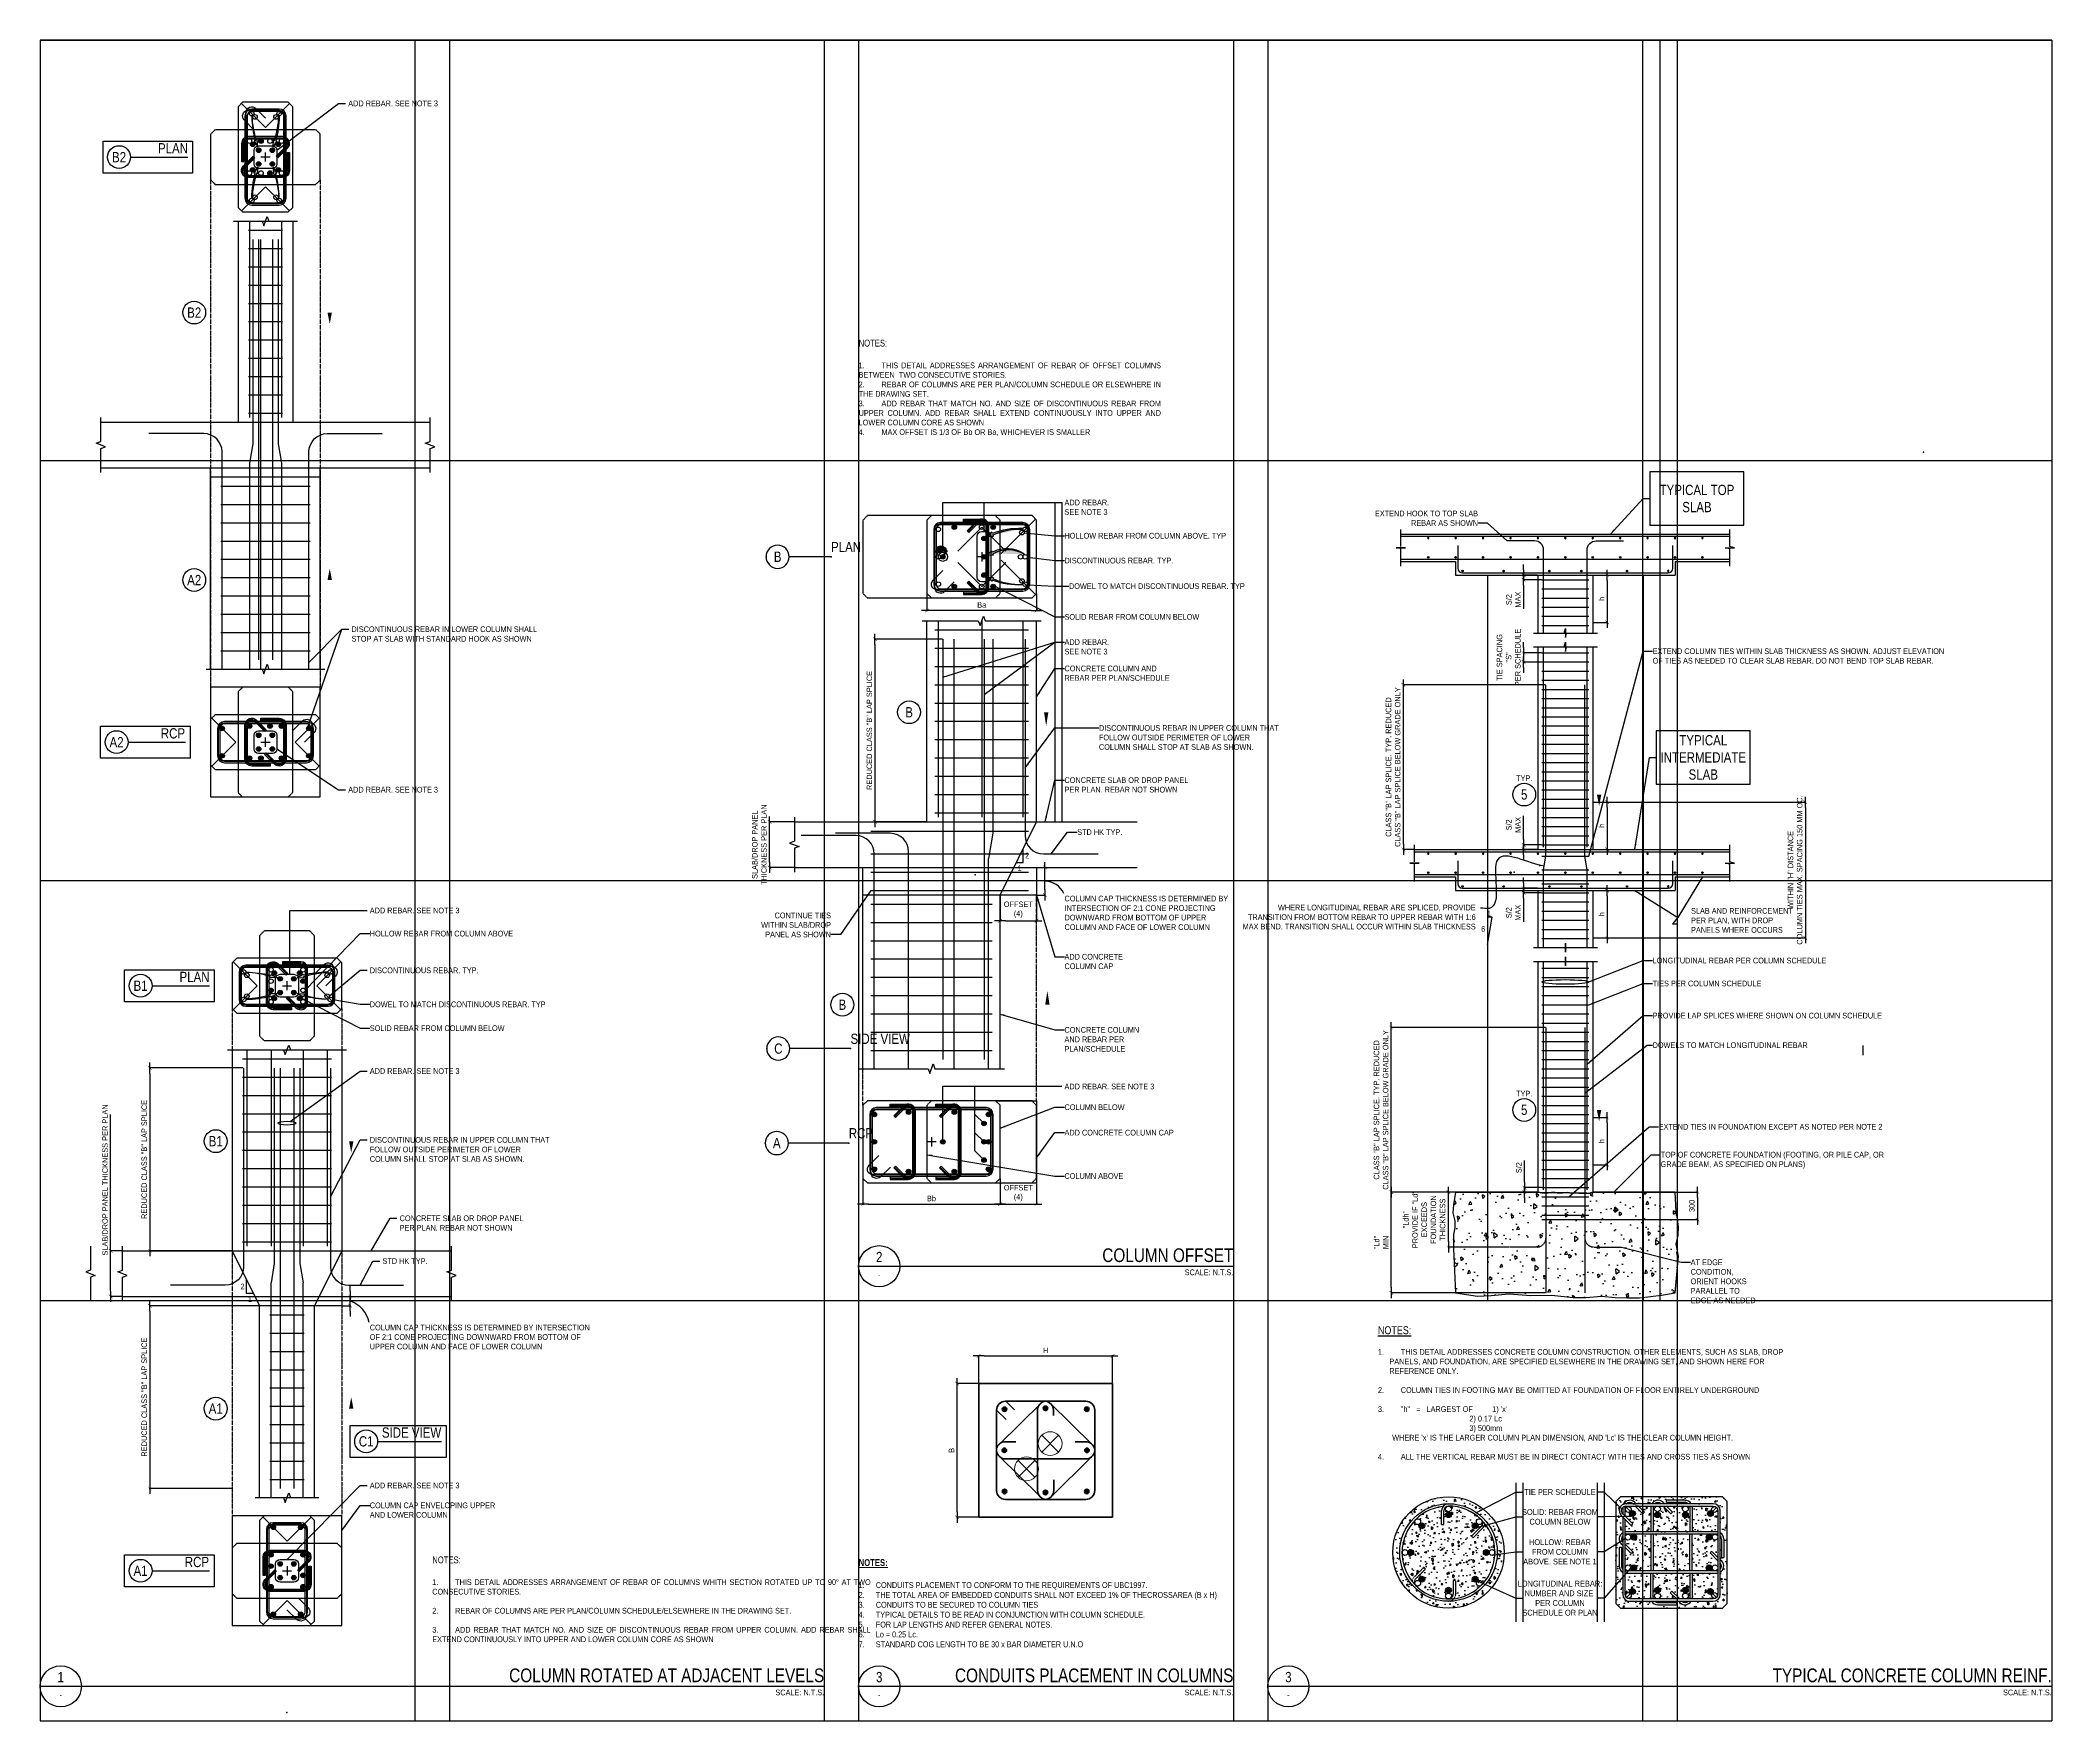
# Model space of a CAD drawing. Header units: millimetres. Extents: x 2250 to 89875, y -16050 to 57150.
import ezdxf
from ezdxf.enums import TextEntityAlignment as Align

# ---------------------------------------------------------------- set-up
doc = ezdxf.new("R2010")
doc.units = ezdxf.units.MM
doc.linetypes.add('DOT2', pattern=[0.125, 0, -0.125])
doc.linetypes.add('HIDDEN2', pattern=[0.1875, 0.125, -0.0625])
for name, color, linetype, lineweight in [('Detail Items', 7, 'Continuous', 9), ('G-ANNO-TTLB-MEDM', 33, 'Continuous', 20), ('Text Notes', 7, 'Continuous', 9), ('Thin Lines', 7, 'Continuous', 9)]:
    doc.layers.add(name, color=color, linetype=linetype, lineweight=lineweight)
doc.layers.add('Lines', color=7, linetype='Continuous', lineweight=9, true_color=0x00a600)
doc.layers.add('NPLT-JLA', color=193, linetype='Continuous', plot=False)
for name, color, linetype in [('S-D-MEDM2', 3, 'Continuous'), ('S-G-BREK', 2, 'Continuous'), ('S-G-DIMS', 1, 'Continuous'), ('S-G-DOTS', 2, 'DOT2'), ('S-G-HATCH', 1, 'Continuous'), ('S-G-HDN2', 1, 'HIDDEN2'), ('S-G-LEDR', 2, 'Continuous'), ('S-G-MEDM', 3, 'Continuous'), ('S-G-POCH-25', 8, 'Continuous'), ('S-G-RBAR', 7, 'Continuous'), ('S-G-REFR', 3, 'Continuous'), ('S-G-STTL', 4, 'Continuous'), ('S-G-TEXT', 3, 'Continuous'), ('S-G-THCK', 6, 'Continuous'), ('S-G-THIN', 1, 'Continuous'), ('S-G-TITL', 7, 'Continuous'), ('S-G-TITLREF', 4, 'Continuous'), ('S-P-C-RBAR-T', 6, 'Continuous'), ('S-P-W-TDOWN', 3, 'Continuous')]:
    doc.layers.add(name, color=color, linetype=linetype)
doc.styles.add('ARIAL', font='arial.ttf', dxfattribs={"width": 0.8})
doc.styles.add('ISOCP2', font='isocp2__.ttf', dxfattribs={"width": 0.8, "height": 221.904762})
doc.styles.add('Verdana_B', font='verdanab.ttf', dxfattribs={"width": 0.8, "height": 125})
doc.dimstyles.new('ARIALDIMS', dxfattribs={"dimscale": 12, "dimtxt": 20, "dimasz": 19.5, "dimexe": 2.25, "dimexo": 1.75, "dimgap": 10, "dimtad": 1, "dimzin": 3, "dimdsep": 46, "dimtxsty": 'ARIAL', "dimblk1": 'nyatick', "dimblk2": 'nyatick', "dimsah": 1, "dimcen": 2.25, "dimclrd": 1, "dimclre": 1, "dimclrt": 2, "dimadec": 0, "dimazin": 0, "dimtfac": 1, "dimtmove": 0, "dimatfit": 3, "dimfxl": 1, "dimfrac": 2, "dimtolj": 1, "dimtzin": 0, "dimarcsym": 0})
pattern_1 = [(95, (-16191.7, -118459.46), (558.0417, 468.2525), [75.8825, -834.707]), (40, (-16191.7, -118459.5), (-637.4048, 438.872), [60.706, -667.7657]), (145.45144, (-16145.2, -118420.44), (-79.363, 907.1245), [64.49, -709.392]), (91.1842, (-16334.8, -118316.4), (881.95, 645.116), [113.824, -1252.061]), (141.6356, (-16261.3, -118262.6), (-28.228, 1365.5926), [96.735, -1064.088]), (36.1842, (-16334.8, -118316.4), (-28.228, 1365.593), [91.059, -1001.6485]), (66, (-16227.5, -118280.6), (715.0876, 138.999), [75.8825, -834.707]), (11, (-16227.5, -118280.6), (-344.7174, 692.866), [60.706, -667.7657]), (116.45144, (-16167.9, -118269), (370.37, 831.865), [64.49, -709.392]), (82.5, (-16191.73, -118459.46), (-229.46167, 246.86064), [0, -659.6715, 0, -677.8833, 0, -670.2951]), (52.5, (-16191.73, -118459.46), (-93.9657, 470.37965), [0, -386.4947, 0, -644.495, 0, -255.471]), (12.5, (-16351.27, -118619), (398.0472, 365.7745), [0, -252.9415, 0, -789.1776, 0, -1047.178]), (2.5, (-16422.8, -118690.55), (345.6092, 488.8447), [0, -328.824, 0, -524.0949, 0, -743.6481])]
pattern_2 = [(95, (-8037.6, -20609.1), (558.0417, 468.2525), [75.8825, -834.707]), (40, (-8037.6, -20609.1), (-637.405, 438.872), [60.706, -667.7657]), (145.4514, (-7991.1, -20570.1), (-79.363, 907.1245), [64.49, -709.392]), (91.1842, (-8180.7, -20466), (881.95, 645.116), [113.824, -1252.06]), (141.6356, (-8107.2, -20412.3), (-28.228, 1365.593), [96.735, -1064.088]), (36.1842, (-8180.7, -20466), (-28.228, 1365.593), [91.059, -1001.649]), (66, (-8073.4, -20430.25), (715.0876, 138.999), [75.8825, -834.707]), (11, (-8073.4, -20430.25), (-344.7174, 692.866), [60.706, -667.7657]), (116.4514, (-8013.8, -20418.7), (370.37, 831.865), [64.49, -709.392]), (82.5, (-8037.6, -20609.1), (-229.4617, 246.86064), [0, -659.6715, 0, -677.8833, 0, -670.295]), (52.5, (-8037.6, -20609.1), (-93.9657, 470.3797), [0, -386.4947, 0, -644.495, 0, -255.471]), (12.5, (-8197.14, -20768.65), (398.0472, 365.7745), [0, -252.9415, 0, -789.1776, 0, -1047.178]), (2.5, (-8268.7, -20840.2), (345.6092, 488.8447), [0, -328.824, 0, -524.095, 0, -743.648])]

# ---------------------------------------------------------------- blocks, each defined once
blk = doc.blocks.new('nyatick')
at = {"layer": 'S-G-DIMS'}
blk.add_line((-1.01, 0), (1, 0), dxfattribs=at)
at = {"layer": 'S-G-DIMS', "const_width": 0.08}
blk.add_lwpolyline([(0.34, 0.34), (-0.34, -0.34)], dxfattribs=at)
blk = doc.blocks.new('*D690')
at = {"layer": 'Defpoints', "color": 0, "transparency": 16777216}
for p in [(11109, 12383), (7025, 4419), (10611, 4419)]:
    blk.add_point(p, dxfattribs=at)
at = {"layer": 'S-G-DIMS', "color": 1, "lineweight": -2, "transparency": 16777216}
for p, q in [((11088, 12383), (6998, 12383)), ((7025, 12149), (7025, 4653)), ((10590, 4419), (6998, 4419))]:
    blk.add_line(p, q, dxfattribs=at)
at = {"layer": 'S-G-DIMS', "color": 1, "lineweight": -2, "transparency": 16777216, "xscale": 234, "yscale": 234, "zscale": 234}
for p, rotation in [((7025, 12383), 90), ((7025, 4419), 270)]:
    blk.add_blockref('nyatick', p, dxfattribs=dict(at, rotation=rotation))
at = {"layer": 'S-G-DIMS', "color": 2, "transparency": 16777216, "insert": (6781, 8401), "char_height": 240, "attachment_point": 5, "rotation": 90, "style": 'ARIAL'}
blk.add_mtext('\\A1;REDUCED CLASS "B" LAP SPLICE', dxfattribs=at)
blk = doc.blocks.new('*D689')
at = {"layer": 'Defpoints', "color": 0, "transparency": 16777216}
for p in [(10611, 2030), (7025, -5933), (10611, -5933)]:
    blk.add_point(p, dxfattribs=at)
at = {"layer": 'S-G-DIMS', "color": 1, "lineweight": -2, "transparency": 16777216}
for p, q in [((10590, 2030), (6998, 2030)), ((7025, 1796), (7025, -5699)), ((10590, -5933), (6998, -5933))]:
    blk.add_line(p, q, dxfattribs=at)
at = {"layer": 'S-G-DIMS', "color": 1, "lineweight": -2, "transparency": 16777216, "xscale": 234, "yscale": 234, "zscale": 234}
for p, rotation in [((7025, 2030), 90), ((7025, -5933), 270)]:
    blk.add_blockref('nyatick', p, dxfattribs=dict(at, rotation=rotation))
at = {"layer": 'S-G-DIMS', "color": 2, "transparency": 16777216, "insert": (6781, -1951), "char_height": 240, "attachment_point": 5, "rotation": 90, "style": 'ARIAL'}
blk.add_mtext('\\A1;REDUCED CLASS "B" LAP SPLICE', dxfattribs=at)
blk = doc.blocks.new('*D697')
at = {"layer": 'Defpoints', "color": 0, "transparency": 16777216}
for p in [(5318, 4419), (5833, 4419), (5833, 2428)]:
    blk.add_point(p, dxfattribs=at)
at = {"layer": 'S-G-DIMS', "color": 1, "lineweight": -2, "transparency": 16777216}
for p, q in [((5318, 4419), (5318, 10359)), ((5812, 4419), (5291, 4419)), ((5318, 2662), (5318, 4185)), ((5812, 2428), (5291, 2428))]:
    blk.add_line(p, q, dxfattribs=at)
at = {"layer": 'S-G-DIMS', "color": 1, "lineweight": -2, "transparency": 16777216, "xscale": 234, "yscale": 234, "zscale": 234}
for p, rotation in [((5318, 4419), 90), ((5318, 2428), 270)]:
    blk.add_blockref('nyatick', p, dxfattribs=dict(at, rotation=rotation))
at = {"layer": 'S-G-DIMS', "color": 2, "transparency": 16777216, "insert": (5074, 7506), "char_height": 240, "attachment_point": 5, "rotation": 90, "style": 'ARIAL'}
blk.add_mtext('\\A1;SLAB/DROP PANEL THICKNESS PER PLAN', dxfattribs=at)
blk = doc.blocks.new('*D698')
at = {"layer": 'Defpoints', "color": 0, "transparency": 16777216}
for p in [(15389, 2428), (15389, 2030), (15754, 2428)]:
    blk.add_point(p, dxfattribs=at)
at = {"layer": 'S-G-DIMS', "color": 1, "lineweight": -2, "transparency": 16777216}
for p, q in [((15754, 2662), (15754, 2896)), ((15410, 2428), (15781, 2428)), ((15410, 2030), (15781, 2030)), ((15754, 2030), (15754, 2428)), ((15754, 1796), (15754, 1562))]:
    blk.add_line(p, q, dxfattribs=at)
at = {"layer": 'S-G-DIMS', "color": 1, "lineweight": -2, "transparency": 16777216, "xscale": 234, "yscale": 234, "zscale": 234}
for p, rotation in [((15754, 2428), 270), ((15754, 2030), 90)]:
    blk.add_blockref('nyatick', p, dxfattribs=dict(at, rotation=rotation))
blk = doc.blocks.new('*D712')
at = {"layer": 'Defpoints', "color": 0, "transparency": 16777216}
for p in [(69880, 6974), (69706, 5779), (74443, 5779)]:
    blk.add_point(p, dxfattribs=at)
at = {"layer": 'S-G-DIMS', "color": 1, "lineweight": -2, "transparency": 16777216}
for p, q in [((69901, 6974), (74470, 6974)), ((74443, 6740), (74443, 6013)), ((69727, 5779), (74470, 5779))]:
    blk.add_line(p, q, dxfattribs=at)
at = {"layer": 'S-G-DIMS', "color": 1, "lineweight": -2, "transparency": 16777216, "xscale": 234, "yscale": 234, "zscale": 234}
for p, rotation in [((74443, 6974), 90), ((74443, 5779), 270)]:
    blk.add_blockref('nyatick', p, dxfattribs=dict(at, rotation=rotation))
at = {"layer": 'S-G-DIMS', "color": 2, "transparency": 16777216, "insert": (74200, 6376), "char_height": 240, "attachment_point": 5, "rotation": 90, "style": 'ARIAL'}
blk.add_mtext('\\A1;300', dxfattribs=at)
blk = doc.blocks.new('*D713')
at = {"layer": 'Defpoints', "color": 0, "transparency": 16777216}
for p in [(61104, 14141), (67840, 14141), (67491, 6974)]:
    blk.add_point(p, dxfattribs=at)
at = {"layer": 'S-G-DIMS', "color": 1, "lineweight": -2, "transparency": 16777216}
for p, q in [((67819, 14141), (61077, 14141)), ((61104, 7208), (61104, 13907)), ((67470, 6974), (61077, 6974))]:
    blk.add_line(p, q, dxfattribs=at)
at = {"layer": 'S-G-DIMS', "color": 1, "lineweight": -2, "transparency": 16777216, "xscale": 234, "yscale": 234, "zscale": 234}
for p, rotation in [((61104, 14141), 90), ((61104, 6974), 270)]:
    blk.add_blockref('nyatick', p, dxfattribs=dict(at, rotation=rotation))
at = {"layer": 'S-G-DIMS', "color": 2, "transparency": 16777216, "insert": (60658, 10557), "char_height": 240, "width": 5826.05, "attachment_point": 5, "rotation": 90, "style": 'ARIAL'}
blk.add_mtext('\\A1;CLASS "B" LAP SPLICE. TYP. REDUCED CLASS "B" LAP SPLICE BELOW GRADE ONLY', dxfattribs=at)
blk = doc.blocks.new('*D714')
at = {"layer": 'Defpoints', "color": 0, "transparency": 16777216}
for p in [(61104, 6974), (66247, 6974), (67840, 2594)]:
    blk.add_point(p, dxfattribs=at)
at = {"layer": 'S-G-DIMS', "color": 1, "lineweight": -2, "transparency": 16777216}
for p, q in [((66226, 6974), (61077, 6974)), ((61104, 2828), (61104, 6740)), ((67819, 2594), (61077, 2594))]:
    blk.add_line(p, q, dxfattribs=at)
at = {"layer": 'S-G-DIMS', "color": 1, "lineweight": -2, "transparency": 16777216, "xscale": 234, "yscale": 234, "zscale": 234}
for p, rotation in [((61104, 6974), 90), ((61104, 2594), 270)]:
    blk.add_blockref('nyatick', p, dxfattribs=dict(at, rotation=rotation))
at = {"layer": 'S-G-DIMS', "color": 2, "transparency": 16777216, "insert": (60664, 4784), "char_height": 240, "width": 305.44, "attachment_point": 5, "rotation": 90, "style": 'ARIAL'}
blk.add_mtext('\\A1;"Ld" MIN', dxfattribs=at)
blk = doc.blocks.new('*D715')
at = {"layer": 'Defpoints', "color": 0, "transparency": 16777216}
for p in [(63590, 6974), (67392, 6974), (66247, 4585)]:
    blk.add_point(p, dxfattribs=at)
at = {"layer": 'S-G-DIMS', "color": 1, "lineweight": -2, "transparency": 16777216}
for p, q in [((67371, 6974), (63563, 6974)), ((63590, 4819), (63590, 6740)), ((66226, 4585), (63563, 4585))]:
    blk.add_line(p, q, dxfattribs=at)
at = {"layer": 'S-G-DIMS', "color": 1, "lineweight": -2, "transparency": 16777216, "xscale": 234, "yscale": 234, "zscale": 234}
for p, rotation in [((63590, 6974), 90), ((63590, 4585), 270)]:
    blk.add_blockref('nyatick', p, dxfattribs=dict(at, rotation=rotation))
at = {"layer": 'S-G-DIMS', "color": 2, "transparency": 16777216, "insert": (62539, 5779), "char_height": 240, "width": 2629.36, "attachment_point": 5, "rotation": 90, "style": 'ARIAL'}
blk.add_mtext('\\A1;"Ldh"\\PPROVIDE IF "Ld"\\PEXCEEDS FOUNDATION\\PTHICKNESS', dxfattribs=at)
blk = doc.blocks.new('*D706')
at = {"layer": 'Defpoints', "color": 0, "transparency": 16777216}
for p in [(66865, 33850), (67491, 33850), (67666, 33651)]:
    blk.add_point(p, dxfattribs=at)
at = {"layer": 'S-G-DIMS', "color": 1, "lineweight": -2, "transparency": 16777216}
for p, q in [((66865, 34084), (66865, 34318)), ((67470, 33850), (66838, 33850)), ((67645, 33651), (66838, 33651)), ((66865, 33850), (66865, 33651)), ((66865, 33417), (66865, 32383))]:
    blk.add_line(p, q, dxfattribs=at)
at = {"layer": 'S-G-DIMS', "color": 1, "lineweight": -2, "transparency": 16777216, "xscale": 234, "yscale": 234, "zscale": 234}
for p, rotation in [((66865, 33850), 270), ((66865, 33651), 90)]:
    blk.add_blockref('nyatick', p, dxfattribs=dict(at, rotation=rotation))
at = {"layer": 'S-G-DIMS', "color": 2, "transparency": 16777216, "insert": (66423, 32783), "char_height": 240, "width": 58.91, "attachment_point": 5, "rotation": 90, "style": 'ARIAL'}
blk.add_mtext('\\A1;S/2\\PMAX', dxfattribs=at)
blk = doc.blocks.new('*D707')
at = {"layer": 'Defpoints', "color": 0, "transparency": 16777216}
for p in [(66865, 22104), (67666, 22104), (67491, 21905)]:
    blk.add_point(p, dxfattribs=at)
at = {"layer": 'S-G-DIMS', "color": 1, "lineweight": -2, "transparency": 16777216}
for p, q in [((66865, 22338), (66865, 23372)), ((67645, 22104), (66838, 22104)), ((66865, 21905), (66865, 22104)), ((67470, 21905), (66838, 21905)), ((66865, 21671), (66865, 21437))]:
    blk.add_line(p, q, dxfattribs=at)
at = {"layer": 'S-G-DIMS', "color": 1, "lineweight": -2, "transparency": 16777216, "xscale": 234, "yscale": 234, "zscale": 234}
for p, rotation in [((66865, 22104), 270), ((66865, 21905), 90)]:
    blk.add_blockref('nyatick', p, dxfattribs=dict(at, rotation=rotation))
at = {"layer": 'S-G-DIMS', "color": 2, "transparency": 16777216, "insert": (66423, 22972), "char_height": 240, "width": 53.56, "attachment_point": 5, "rotation": 90, "style": 'ARIAL'}
blk.add_mtext('\\A1;S/2\\PMAX', dxfattribs=at)
blk = doc.blocks.new('*D708')
at = {"layer": 'Defpoints', "color": 0, "transparency": 16777216}
for p in [(66905, 7173), (67666, 7173), (67392, 6974)]:
    blk.add_point(p, dxfattribs=at)
at = {"layer": 'S-G-DIMS', "color": 1, "lineweight": -2, "transparency": 16777216}
for p, q in [((66905, 7407), (66905, 8352)), ((67645, 7173), (66878, 7173)), ((66905, 6974), (66905, 7173)), ((67371, 6974), (66878, 6974)), ((66905, 6740), (66905, 6506))]:
    blk.add_line(p, q, dxfattribs=at)
at = {"layer": 'S-G-DIMS', "color": 1, "lineweight": -2, "transparency": 16777216, "xscale": 234, "yscale": 234, "zscale": 234}
for p, rotation in [((66905, 7173), 270), ((66905, 6974), 90)]:
    blk.add_blockref('nyatick', p, dxfattribs=dict(at, rotation=rotation))
at = {"layer": 'S-G-DIMS', "color": 2, "transparency": 16777216, "insert": (66661, 8043), "char_height": 240, "attachment_point": 5, "rotation": 90, "style": 'ARIAL'}
blk.add_mtext('\\A1;S/2', dxfattribs=at)
blk = doc.blocks.new('*D709')
at = {"layer": 'Defpoints', "color": 0, "transparency": 16777216}
for p in [(66865, 30067), (67666, 30465), (67666, 30067)]:
    blk.add_point(p, dxfattribs=at)
at = {"layer": 'S-G-DIMS', "color": 1, "lineweight": -2, "transparency": 16777216}
for p, q in [((66865, 30699), (66865, 30933)), ((67645, 30465), (66838, 30465)), ((67645, 30067), (66838, 30067)), ((66865, 30465), (66865, 30067)), ((66865, 29833), (66865, 29599))]:
    blk.add_line(p, q, dxfattribs=at)
at = {"layer": 'S-G-DIMS', "color": 1, "lineweight": -2, "transparency": 16777216, "xscale": 234, "yscale": 234, "zscale": 234}
for p, rotation in [((66865, 30465), 270), ((66865, 30067), 90)]:
    blk.add_blockref('nyatick', p, dxfattribs=dict(at, rotation=rotation))
at = {"layer": 'S-G-DIMS', "color": 2, "transparency": 16777216, "insert": (66217, 30266), "char_height": 240, "width": 2263.04, "attachment_point": 5, "rotation": 90, "style": 'ARIAL'}
blk.add_mtext('\\A1;TIE SPACING\\P"S"\\PPER SCHEDULE', dxfattribs=at)
blk = doc.blocks.new('*D710')
at = {"layer": 'Defpoints', "color": 0, "transparency": 16777216}
for p in [(66865, 20213), (67491, 20213), (67666, 20014)]:
    blk.add_point(p, dxfattribs=at)
at = {"layer": 'S-G-DIMS', "color": 1, "lineweight": -2, "transparency": 16777216}
for p, q in [((67470, 20213), (66838, 20213)), ((66865, 20447), (66865, 20681)), ((66865, 20213), (66865, 20014)), ((67645, 20014), (66838, 20014)), ((66865, 19780), (66865, 18746))]:
    blk.add_line(p, q, dxfattribs=at)
at = {"layer": 'S-G-DIMS', "color": 1, "lineweight": -2, "transparency": 16777216, "xscale": 234, "yscale": 234, "zscale": 234}
for p, rotation in [((66865, 20213), 270), ((66865, 20014), 90)]:
    blk.add_blockref('nyatick', p, dxfattribs=dict(at, rotation=rotation))
at = {"layer": 'S-G-DIMS', "color": 2, "transparency": 16777216, "insert": (66423, 19146), "char_height": 240, "width": 58.91, "attachment_point": 5, "rotation": 90, "style": 'ARIAL'}
blk.add_mtext('\\A1;S/2\\PMAX', dxfattribs=at)
blk = doc.blocks.new('*D711')
at = {"layer": 'Defpoints', "color": 0, "transparency": 16777216}
for p in [(61629, 29072), (67840, 29072), (62116, 21905)]:
    blk.add_point(p, dxfattribs=at)
at = {"layer": 'S-G-DIMS', "color": 1, "lineweight": -2, "transparency": 16777216}
for p, q in [((67819, 29072), (61602, 29072)), ((61629, 22139), (61629, 28838)), ((62095, 21905), (61602, 21905))]:
    blk.add_line(p, q, dxfattribs=at)
at = {"layer": 'S-G-DIMS', "color": 1, "lineweight": -2, "transparency": 16777216, "xscale": 234, "yscale": 234, "zscale": 234}
for p, rotation in [((61629, 29072), 90), ((61629, 21905), 270)]:
    blk.add_blockref('nyatick', p, dxfattribs=dict(at, rotation=rotation))
at = {"layer": 'S-G-DIMS', "color": 2, "transparency": 16777216, "insert": (61183, 25489), "char_height": 240, "width": 5920.58, "attachment_point": 5, "rotation": 90, "style": 'ARIAL'}
blk.add_mtext('\\A1;CLASS "B" LAP SPLICE. TYP. REDUCED CLASS "B" LAP SPLICE BELOW GRADE ONLY', dxfattribs=at)
blk = doc.blocks.new('*D716')
at = {"layer": 'Defpoints', "color": 0, "transparency": 16777216}
for p in [(69880, 33850), (69880, 31791), (70507, 31791)]:
    blk.add_point(p, dxfattribs=at)
at = {"layer": 'G-ANNO-TTLB-MEDM', "color": 1, "lineweight": -2, "transparency": 16777216}
for p, q in [((69901, 33850), (70534, 33850)), ((70507, 33616), (70507, 32025)), ((69901, 31791), (70534, 31791))]:
    blk.add_line(p, q, dxfattribs=at)
at = {"layer": 'G-ANNO-TTLB-MEDM', "color": 1, "lineweight": -2, "transparency": 16777216, "xscale": 234, "yscale": 234, "zscale": 234}
for p, rotation in [((70507, 33850), 90), ((70507, 31791), 270)]:
    blk.add_blockref('nyatick', p, dxfattribs=dict(at, rotation=rotation))
at = {"layer": 'G-ANNO-TTLB-MEDM', "color": 2, "transparency": 16777216, "insert": (70267, 32820), "char_height": 240, "attachment_point": 5, "rotation": 90, "style": 'ARIAL'}
blk.add_mtext('\\A1;h', dxfattribs=at)
blk = doc.blocks.new('*D702')
at = {"layer": 'Defpoints', "color": 0, "transparency": 16777216}
for p in [(69880, 23965), (69880, 21905), (70507, 21905)]:
    blk.add_point(p, dxfattribs=at)
at = {"layer": 'G-ANNO-TTLB-MEDM', "color": 1, "lineweight": -2, "transparency": 16777216}
for p, q in [((69901, 23965), (70534, 23965)), ((70507, 23731), (70507, 22139)), ((69901, 21905), (70534, 21905))]:
    blk.add_line(p, q, dxfattribs=at)
at = {"layer": 'G-ANNO-TTLB-MEDM', "color": 1, "lineweight": -2, "transparency": 16777216, "xscale": 234, "yscale": 234, "zscale": 234}
for p, rotation in [((70507, 23965), 90), ((70507, 21905), 270)]:
    blk.add_blockref('nyatick', p, dxfattribs=dict(at, rotation=rotation))
at = {"layer": 'G-ANNO-TTLB-MEDM', "color": 2, "transparency": 16777216, "insert": (70267, 22935), "char_height": 240, "attachment_point": 5, "rotation": 90, "style": 'ARIAL'}
blk.add_mtext('\\A1;h', dxfattribs=at)
blk = doc.blocks.new('*D703')
at = {"layer": 'Defpoints', "color": 0, "transparency": 16777216}
for p in [(69880, 20113), (69880, 18054), (70507, 18054)]:
    blk.add_point(p, dxfattribs=at)
at = {"layer": 'G-ANNO-TTLB-MEDM', "color": 1, "lineweight": -2, "transparency": 16777216}
for p, q in [((69901, 20113), (70534, 20113)), ((70507, 19879), (70507, 18288)), ((69901, 18054), (70534, 18054))]:
    blk.add_line(p, q, dxfattribs=at)
at = {"layer": 'G-ANNO-TTLB-MEDM', "color": 1, "lineweight": -2, "transparency": 16777216, "xscale": 234, "yscale": 234, "zscale": 234}
for p, rotation in [((70507, 20113), 90), ((70507, 18054), 270)]:
    blk.add_blockref('nyatick', p, dxfattribs=dict(at, rotation=rotation))
at = {"layer": 'G-ANNO-TTLB-MEDM', "color": 2, "transparency": 16777216, "insert": (70267, 19083), "char_height": 240, "attachment_point": 5, "rotation": 90, "style": 'ARIAL'}
blk.add_mtext('\\A1;h', dxfattribs=at)
blk = doc.blocks.new('*D704')
at = {"layer": 'Defpoints', "color": 0, "transparency": 16777216}
for p in [(69880, 10228), (69880, 8168), (70507, 8168)]:
    blk.add_point(p, dxfattribs=at)
at = {"layer": 'G-ANNO-TTLB-MEDM', "color": 1, "lineweight": -2, "transparency": 16777216}
for p, q in [((69901, 10228), (70534, 10228)), ((70507, 9994), (70507, 8402)), ((69901, 8168), (70534, 8168))]:
    blk.add_line(p, q, dxfattribs=at)
at = {"layer": 'G-ANNO-TTLB-MEDM', "color": 1, "lineweight": -2, "transparency": 16777216, "xscale": 234, "yscale": 234, "zscale": 234}
for p, rotation in [((70507, 10228), 90), ((70507, 8168), 270)]:
    blk.add_blockref('nyatick', p, dxfattribs=dict(at, rotation=rotation))
at = {"layer": 'G-ANNO-TTLB-MEDM', "color": 2, "transparency": 16777216, "insert": (70267, 9198), "char_height": 240, "attachment_point": 5, "rotation": 90, "style": 'ARIAL'}
blk.add_mtext('\\A1;h', dxfattribs=at)
blk = doc.blocks.new('*D705')
at = {"layer": 'Defpoints', "color": 0, "transparency": 16777216}
for p in [(69880, 23965), (69880, 18054), (79141, 18054)]:
    blk.add_point(p, dxfattribs=at)
at = {"layer": 'G-ANNO-TTLB-MEDM', "color": 1, "lineweight": -2, "transparency": 16777216}
for p, q in [((69901, 23965), (79168, 23965)), ((79141, 23731), (79141, 18288)), ((69901, 18054), (79168, 18054))]:
    blk.add_line(p, q, dxfattribs=at)
at = {"layer": 'G-ANNO-TTLB-MEDM', "color": 1, "lineweight": -2, "transparency": 16777216, "xscale": 234, "yscale": 234, "zscale": 234}
for p, rotation in [((79141, 23965), 90), ((79141, 18054), 270)]:
    blk.add_blockref('nyatick', p, dxfattribs=dict(at, rotation=rotation))
at = {"layer": 'G-ANNO-TTLB-MEDM', "color": 2, "transparency": 16777216, "insert": (78694, 21009), "char_height": 240, "attachment_point": 5, "rotation": 90, "style": 'ARIAL'}
blk.add_mtext('\\A1;WITHIN "H" DISTANCE\\PCOLUMN TIES MAX. SPACING 150 MM OC.', dxfattribs=at)
blk = doc.blocks.new('*U687')
at = {"layer": 'S-G-THIN'}
h = blk.add_hatch(color=256, dxfattribs=at)
h.dxf.hatch_style = 1
edge = h.paths.add_edge_path()
edge.add_arc((0, -89), 126, 0, 360)
for centre in [(0, 164), (0, -89)]:
    blk.add_circle(centre, 126, dxfattribs=at)
blk = doc.blocks.new('*U688')
at = {"layer": 'S-G-LEDR', "color": 0, "linetype": 'ByBlock', "lineweight": -2, "transparency": 16777216}
blk.add_blockref('*U687', (79787, 111472), dxfattribs=at)
for p, rotation in [((78562, 110964), 45.00000000000001), ((81012, 110964), 315), ((78055, 109739), 90), ((81520, 109739), 270), ((78562, 108514), 135), ((81012, 108514), 225), ((79787, 108007), 180)]:
    blk.add_blockref('*U687', p, dxfattribs=dict(at, rotation=rotation))
blk = doc.blocks.new('*D699')
at = {"layer": 'Defpoints', "color": 0, "transparency": 16777216}
for p in [(41571, 31067), (38612, 23104), (40874, 23104)]:
    blk.add_point(p, dxfattribs=at)
at = {"layer": 'S-G-DIMS', "color": 1, "lineweight": -2, "transparency": 16777216}
for p, q in [((41550, 31067), (38585, 31067)), ((38612, 30833), (38612, 23338)), ((40853, 23104), (38585, 23104))]:
    blk.add_line(p, q, dxfattribs=at)
at = {"layer": 'S-G-DIMS', "color": 1, "lineweight": -2, "transparency": 16777216, "xscale": 234, "yscale": 234, "zscale": 234}
for p, rotation in [((38612, 31067), 90), ((38612, 23104), 270)]:
    blk.add_blockref('nyatick', p, dxfattribs=dict(at, rotation=rotation))
at = {"layer": 'S-G-DIMS', "color": 2, "transparency": 16777216, "insert": (38368, 27085), "char_height": 240, "attachment_point": 5, "rotation": 90, "style": 'ARIAL'}
blk.add_mtext('\\A1;REDUCED CLASS "B" LAP SPLICE', dxfattribs=at)
blk = doc.blocks.new('*D700')
at = {"layer": 'Defpoints', "color": 0, "transparency": 16777216}
for p in [(34025, 23104), (35100, 23104), (35100, 21113)]:
    blk.add_point(p, dxfattribs=at)
at = {"layer": 'S-G-DIMS', "color": 1, "lineweight": -2, "transparency": 16777216}
for p, q in [((35079, 23104), (33998, 23104)), ((34025, 21347), (34025, 22870)), ((35079, 21113), (33998, 21113))]:
    blk.add_line(p, q, dxfattribs=at)
at = {"layer": 'S-G-DIMS', "color": 1, "lineweight": -2, "transparency": 16777216, "xscale": 234, "yscale": 234, "zscale": 234}
for p, rotation in [((34025, 23104), 90), ((34025, 21113), 270)]:
    blk.add_blockref('nyatick', p, dxfattribs=dict(at, rotation=rotation))
at = {"layer": 'S-G-DIMS', "color": 2, "transparency": 16777216, "insert": (33578, 22108), "char_height": 240, "attachment_point": 5, "rotation": 90, "style": 'ARIAL'}
blk.add_mtext('\\A1;SLAB/DROP PANEL\\PTHICKNESS PER PLAN', dxfattribs=at)
blk = doc.blocks.new('*U655')
at = {"layer": 'NPLT-JLA'}
blk.add_point((0, 0), dxfattribs=at)
at = {"layer": 'S-G-REFR'}
blk.add_lwpolyline([(10, 0, 0, 0, 0), (120, 0, 3.84, 0, 0), (120, -12, 0, 0, 0)], format="xyseb", dxfattribs=at)
blk.add_circle((0, 0), 10, dxfattribs=at)
blk = doc.blocks.new('*U656')
at = {"layer": 'NPLT-JLA'}
for p in [(0, 0), (1.187, 0)]:
    blk.add_point(p, dxfattribs=at)
at = {"layer": 'S-G-TITLREF'}
blk.add_line((0, 0), (0.765, 0), dxfattribs=at)
blk.add_circle((0.976, 0), 0.211, dxfattribs=at)
at = {"layer": 'S-G-TITLREF', "style": 'ARIAL', "width": 0.8, "flags": 8}
blk.add_attdef('TITLE1', (0.002, 0.085), '', height=0.188, dxfattribs=at)
blk.add_attdef('NO', text='', height=0.188, dxfattribs=at).set_placement((0.976, 0), align=Align.MIDDLE_CENTER)
blk = doc.blocks.new('*U657')
at = {"layer": 'NPLT-JLA'}
blk.add_point((0, 0), dxfattribs=at)
at = {"layer": 'S-G-REFR'}
blk.add_lwpolyline([(10, 0, 0, 0, 0), (179.4, 0, 3.84, 0, 0), (179.4, 12, 0, 0, 0)], format="xyseb", dxfattribs=at)
blk.add_circle((0, 0), 10, dxfattribs=at)
blk = doc.blocks.new('*D701')
at = {"layer": 'Defpoints', "color": 0, "transparency": 16777216}
for p in [(45652, 21113), (46017, 21113), (45652, 19918)]:
    blk.add_point(p, dxfattribs=at)
at = {"layer": 'S-G-DIMS', "color": 1, "lineweight": -2, "transparency": 16777216}
for p, q in [((45673, 21113), (46044, 21113)), ((46017, 20152), (46017, 20879)), ((45673, 19918), (46044, 19918))]:
    blk.add_line(p, q, dxfattribs=at)
at = {"layer": 'S-G-DIMS', "color": 1, "lineweight": -2, "transparency": 16777216, "xscale": 234, "yscale": 234, "zscale": 234}
for p, rotation in [((46017, 21113), 90), ((46017, 19918), 270)]:
    blk.add_blockref('nyatick', p, dxfattribs=dict(at, rotation=rotation))
blk = doc.blocks.new('*U658')
at = {"layer": 'NPLT-JLA'}
for p in [(0, 0), (1.527, 0)]:
    blk.add_point(p, dxfattribs=at)
at = {"layer": 'S-G-TITLREF'}
blk.add_line((0, 0), (1.105, 0), dxfattribs=at)
blk.add_circle((1.316, 0), 0.211, dxfattribs=at)
at = {"layer": 'S-G-TITLREF', "style": 'ARIAL', "width": 0.8, "flags": 8}
blk.add_attdef('TITLE1', (0.002, 0.085), '', height=0.188, dxfattribs=at)
blk.add_attdef('NO', text='', height=0.188, dxfattribs=at).set_placement((1.316, 0), align=Align.MIDDLE_CENTER)
blk = doc.blocks.new('*U659')
at = {"layer": 'NPLT-JLA'}
for p in [(0, 0), (1.529, 0)]:
    blk.add_point(p, dxfattribs=at)
at = {"layer": 'S-G-TITLREF'}
blk.add_line((0, 0), (1.108, 0), dxfattribs=at)
blk.add_circle((1.319, 0), 0.211, dxfattribs=at)
at = {"layer": 'S-G-TITLREF', "style": 'ARIAL', "width": 0.8, "flags": 8}
blk.add_attdef('TITLE1', (0.002, 0.085), '', height=0.188, dxfattribs=at)
blk.add_attdef('NO', text='', height=0.188, dxfattribs=at).set_placement((1.319, 0), align=Align.MIDDLE_CENTER)
blk = doc.blocks.new('*D691')
at = {"layer": 'Defpoints', "color": 0, "transparency": 16777216}
for p in [(38087, 7575), (44059, 7575), (44059, 6455)]:
    blk.add_point(p, dxfattribs=at)
at = {"layer": 'S-G-DIMS', "color": 1, "lineweight": -2, "transparency": 16777216}
for p, q in [((38087, 7554), (38087, 6428)), ((44059, 7554), (44059, 6428)), ((38321, 6455), (43825, 6455))]:
    blk.add_line(p, q, dxfattribs=at)
at = {"layer": 'S-G-DIMS', "color": 1, "lineweight": -2, "transparency": 16777216, "xscale": 234, "yscale": 234, "zscale": 234, "rotation": 180}
blk.add_blockref('nyatick', (38087, 6455), dxfattribs=at)
at = {"layer": 'S-G-DIMS', "color": 1, "lineweight": -2, "transparency": 16777216, "xscale": 234, "yscale": 234, "zscale": 234}
blk.add_blockref('nyatick', (44059, 6455), dxfattribs=at)
at = {"layer": 'S-G-DIMS', "color": 2, "transparency": 16777216, "insert": (41073, 6697), "char_height": 240, "width": 154.51, "attachment_point": 5, "style": 'ARIAL'}
blk.add_mtext('\\A1;Bb', dxfattribs=at)
blk = doc.blocks.new('*D692')
at = {"layer": 'Defpoints', "color": 0, "transparency": 16777216}
for p in [(44059, 7575), (45652, 7376), (45652, 6455)]:
    blk.add_point(p, dxfattribs=at)
at = {"layer": 'S-G-DIMS', "color": 1, "lineweight": -2, "transparency": 16777216}
for p, q in [((44059, 7554), (44059, 6428)), ((45652, 7355), (45652, 6428)), ((44293, 6455), (45418, 6455))]:
    blk.add_line(p, q, dxfattribs=at)
at = {"layer": 'S-G-DIMS', "color": 1, "lineweight": -2, "transparency": 16777216, "xscale": 234, "yscale": 234, "zscale": 234, "rotation": 180}
blk.add_blockref('nyatick', (44059, 6455), dxfattribs=at)
at = {"layer": 'S-G-DIMS', "color": 1, "lineweight": -2, "transparency": 16777216, "xscale": 234, "yscale": 234, "zscale": 234}
blk.add_blockref('nyatick', (45652, 6455), dxfattribs=at)
at = {"layer": 'S-G-DIMS', "color": 2, "transparency": 16777216, "insert": (44855, 6935), "char_height": 240, "width": 189.39, "attachment_point": 5, "style": 'ARIAL'}
blk.add_mtext('\\A1;OFFSET\\P(4)', dxfattribs=at)
blk = doc.blocks.new('*D693')
at = {"layer": 'Defpoints', "color": 0, "transparency": 16777216}
for p in [(40874, 33058), (45652, 33058), (40874, 32308)]:
    blk.add_point(p, dxfattribs=at)
at = {"layer": 'S-G-DIMS', "color": 1, "lineweight": -2, "transparency": 16777216}
for p, q in [((40874, 33037), (40874, 32281)), ((45652, 33037), (45652, 32281)), ((45418, 32308), (41108, 32308))]:
    blk.add_line(p, q, dxfattribs=at)
at = {"layer": 'S-G-DIMS', "color": 1, "lineweight": -2, "transparency": 16777216, "xscale": 234, "yscale": 234, "zscale": 234, "rotation": 180}
blk.add_blockref('nyatick', (40874, 32308), dxfattribs=at)
at = {"layer": 'S-G-DIMS', "color": 1, "lineweight": -2, "transparency": 16777216, "xscale": 234, "yscale": 234, "zscale": 234}
blk.add_blockref('nyatick', (45652, 32308), dxfattribs=at)
at = {"layer": 'S-G-DIMS', "color": 2, "transparency": 16777216, "insert": (43263, 32550), "char_height": 240, "width": 121.23, "attachment_point": 5, "style": 'ARIAL'}
blk.add_mtext('\\A1;Ba', dxfattribs=at)
blk = doc.blocks.new('*D694')
at = {"layer": 'Defpoints', "color": 0, "transparency": 16777216}
for p in [(44059, 19918), (45652, 19918), (45652, 18799)]:
    blk.add_point(p, dxfattribs=at)
at = {"layer": 'S-G-DIMS', "color": 1, "lineweight": -2, "transparency": 16777216}
for p, q in [((44059, 19897), (44059, 18772)), ((45652, 19897), (45652, 18772)), ((44293, 18799), (45418, 18799))]:
    blk.add_line(p, q, dxfattribs=at)
at = {"layer": 'S-G-DIMS', "color": 1, "lineweight": -2, "transparency": 16777216, "xscale": 234, "yscale": 234, "zscale": 234, "rotation": 180}
blk.add_blockref('nyatick', (44059, 18799), dxfattribs=at)
at = {"layer": 'S-G-DIMS', "color": 1, "lineweight": -2, "transparency": 16777216, "xscale": 234, "yscale": 234, "zscale": 234}
blk.add_blockref('nyatick', (45652, 18799), dxfattribs=at)
at = {"layer": 'S-G-DIMS', "color": 2, "transparency": 16777216, "insert": (44855, 19278), "char_height": 240, "width": 189.39, "attachment_point": 5, "style": 'ARIAL'}
blk.add_mtext('\\A1;OFFSET\\P(4)', dxfattribs=at)
blk = doc.blocks.new('*D695')
at = {"layer": 'Defpoints', "color": 0, "transparency": 16777216}
for p in [(48964, -156), (43131, -1355), (48964, -1355)]:
    blk.add_point(p, dxfattribs=at)
at = {"layer": 'G-ANNO-TTLB-MEDM', "color": 1, "lineweight": -2, "transparency": 16777216}
for p, q in [((43131, -1334), (43131, -129)), ((43365, -156), (48730, -156)), ((48964, -1334), (48964, -129))]:
    blk.add_line(p, q, dxfattribs=at)
at = {"layer": 'G-ANNO-TTLB-MEDM', "color": 1, "lineweight": -2, "transparency": 16777216, "xscale": 234, "yscale": 234, "zscale": 234, "rotation": 180}
blk.add_blockref('nyatick', (43131, -156), dxfattribs=at)
at = {"layer": 'G-ANNO-TTLB-MEDM', "color": 1, "lineweight": -2, "transparency": 16777216, "xscale": 234, "yscale": 234, "zscale": 234}
blk.add_blockref('nyatick', (48964, -156), dxfattribs=at)
at = {"layer": 'G-ANNO-TTLB-MEDM', "color": 2, "transparency": 16777216, "insert": (46047, 84), "char_height": 240, "width": 11.51, "attachment_point": 5, "style": 'ARIAL'}
blk.add_mtext('\\A1;H', dxfattribs=at)
blk = doc.blocks.new('*D696')
at = {"layer": 'Defpoints', "color": 0, "transparency": 16777216}
for p in [(42187, -1355), (43131, -1355), (43131, -7188)]:
    blk.add_point(p, dxfattribs=at)
at = {"layer": 'G-ANNO-TTLB-MEDM', "color": 1, "lineweight": -2, "transparency": 16777216}
for p, q in [((43110, -1355), (42160, -1355)), ((42187, -6954), (42187, -1589)), ((43110, -7188), (42160, -7188))]:
    blk.add_line(p, q, dxfattribs=at)
at = {"layer": 'G-ANNO-TTLB-MEDM', "color": 1, "lineweight": -2, "transparency": 16777216, "xscale": 234, "yscale": 234, "zscale": 234}
for p, rotation in [((42187, -1355), 90), ((42187, -7188), 270)]:
    blk.add_blockref('nyatick', p, dxfattribs=dict(at, rotation=rotation))
at = {"layer": 'G-ANNO-TTLB-MEDM', "color": 2, "transparency": 16777216, "insert": (41947, -4271), "char_height": 240, "width": 10.57, "attachment_point": 5, "rotation": 90, "style": 'ARIAL'}
blk.add_mtext('\\A1;B', dxfattribs=at)

msp = doc.modelspace()

# ---------------------------------------------------------------- hatches: boundary and pattern name
at = {"layer": 'Detail Items'}
for points in [[(44256.448, -2567.055), (44279.132, -2564.068), (44300.271, -2555.312), (44318.423, -2541.384), (44332.352, -2523.231), (44341.108, -2502.093), (44344.094, -2479.408), (44341.108, -2456.724), (44332.352, -2435.585), (44318.423, -2417.433), (44300.271, -2403.504), (44279.132, -2394.748), (44256.448, -2391.762), (44233.763, -2394.748), (44212.624, -2403.504), (44194.472, -2417.433), (44180.543, -2435.585), (44171.788, -2456.724), (44168.801, -2479.408), (44171.788, -2502.093), (44180.543, -2523.231), (44194.472, -2541.384), (44212.624, -2555.312), (44233.763, -2564.068)], [(46039.886, -2524.635), (46062.57, -2521.649), (46083.709, -2512.893), (46101.861, -2498.964), (46115.79, -2480.812), (46124.546, -2459.673), (46127.532, -2436.989), (46124.546, -2414.304), (46115.79, -2393.165), (46101.861, -2375.013), (46083.709, -2361.084), (46062.57, -2352.329), (46039.886, -2349.342), (46017.201, -2352.329), (45996.062, -2361.084), (45977.91, -2375.013), (45963.982, -2393.165), (45955.226, -2414.304), (45952.239, -2436.989), (45955.226, -2459.673), (45963.982, -2480.812), (45977.91, -2498.964), (45996.062, -2512.893), (46017.201, -2521.649)], [(47838.322, -2567.055), (47861.006, -2564.068), (47882.145, -2555.312), (47900.297, -2541.384), (47914.226, -2523.231), (47922.982, -2502.093), (47925.968, -2479.408), (47922.982, -2456.724), (47914.226, -2435.585), (47900.297, -2417.433), (47882.145, -2403.504), (47861.006, -2394.748), (47838.322, -2391.762), (47815.637, -2394.748), (47794.498, -2403.504), (47776.346, -2417.433), (47762.417, -2435.585), (47753.662, -2456.724), (47750.675, -2479.408), (47753.662, -2502.093), (47762.417, -2523.231), (47776.346, -2541.384), (47794.498, -2555.312), (47815.637, -2564.068)], [(44246.451, -4357.992), (44269.136, -4355.005), (44290.274, -4346.249), (44308.426, -4332.321), (44322.355, -4314.168), (44331.111, -4293.03), (44334.098, -4270.345), (44331.111, -4247.661), (44322.355, -4226.522), (44308.426, -4208.37), (44290.274, -4194.441), (44269.136, -4185.685), (44246.451, -4182.699), (44223.766, -4185.685), (44202.628, -4194.441), (44184.476, -4208.37), (44170.547, -4226.522), (44161.791, -4247.661), (44158.804, -4270.345), (44161.791, -4293.03), (44170.547, -4314.168), (44184.476, -4332.321), (44202.628, -4346.249), (44223.766, -4355.005)], [(47848.318, -4357.992), (47871.003, -4355.005), (47892.142, -4346.249), (47910.294, -4332.321), (47924.222, -4314.168), (47932.978, -4293.03), (47935.965, -4270.345), (47932.978, -4247.661), (47924.222, -4226.522), (47910.294, -4208.37), (47892.142, -4194.441), (47871.003, -4185.685), (47848.318, -4182.699), (47825.634, -4185.685), (47804.495, -4194.441), (47786.343, -4208.37), (47772.414, -4226.522), (47763.658, -4247.661), (47760.672, -4270.345), (47763.658, -4293.03), (47772.414, -4314.168), (47786.343, -4332.321), (47804.495, -4346.249), (47825.634, -4355.005)], [(44256.448, -6148.929), (44279.132, -6145.942), (44300.271, -6137.186), (44318.423, -6123.258), (44332.352, -6105.105), (44341.108, -6083.967), (44344.094, -6061.282), (44341.108, -6038.598), (44332.352, -6017.459), (44318.423, -5999.307), (44300.271, -5985.378), (44279.132, -5976.622), (44256.448, -5973.636), (44233.763, -5976.622), (44212.624, -5985.378), (44194.472, -5999.307), (44180.543, -6017.459), (44171.788, -6038.598), (44168.801, -6061.282), (44171.788, -6083.967), (44180.543, -6105.105), (44194.472, -6123.258), (44212.624, -6137.186), (44233.763, -6145.942)], [(46039.886, -6191.26), (46062.57, -6188.273), (46083.709, -6179.517), (46101.861, -6165.589), (46115.79, -6147.436), (46124.546, -6126.298), (46127.532, -6103.613), (46124.546, -6080.929), (46115.79, -6059.79), (46101.861, -6041.638), (46083.709, -6027.709), (46062.57, -6018.953), (46039.886, -6015.967), (46017.201, -6018.953), (45996.062, -6027.709), (45977.91, -6041.638), (45963.982, -6059.79), (45955.226, -6080.929), (45952.239, -6103.613), (45955.226, -6126.298), (45963.982, -6147.436), (45977.91, -6165.589), (45996.062, -6179.517), (46017.201, -6188.273)], [(47838.322, -6148.929), (47861.006, -6145.942), (47882.145, -6137.186), (47900.297, -6123.258), (47914.226, -6105.105), (47922.982, -6083.967), (47925.968, -6061.282), (47922.982, -6038.598), (47914.226, -6017.459), (47900.297, -5999.307), (47882.145, -5985.378), (47861.006, -5976.622), (47838.322, -5973.636), (47815.637, -5976.622), (47794.498, -5985.378), (47776.346, -5999.307), (47762.417, -6017.459), (47753.662, -6038.598), (47750.675, -6061.282), (47753.662, -6083.967), (47762.417, -6105.105), (47776.346, -6123.258), (47794.498, -6137.186), (47815.637, -6145.942)]]:
    msp.add_hatch(color=3, dxfattribs=at).paths.add_polyline_path(points)
at = {"layer": 'S-G-HATCH'}
h = msp.add_hatch(dxfattribs=at)
h.set_pattern_fill('NYACONC', color=256, scale=199.085366, angle=45, pattern_type=2)
h.set_pattern_definition([(95, (-127395.2, -191216.4), (1098.0593, 921.381), [149.314, -1642.454]), (40, (-127395.2, -191216.4), (-1254.222, 863.569), [119.451, -1313.9634]), (145.4514, (-127303.7, -191139.6), (-156.1615, 1784.95), [126.8974, -1395.871]), (91.1842, (-127676.8, -190934.8), (1735.413, 1269.396), [223.971, -2463.681]), (141.6356, (-127532.2, -190829), (-55.543, 2687.078), [190.346, -2093.807]), (36.1842, (-127676.8, -190934.8), (-55.545, 2687.078), [179.177, -1970.945]), (66, (-127465.6, -190864.4), (1407.079, 273.5084), [149.314, -1642.454]), (11, (-127465.6, -190864.4), (-678.301, 1363.353), [119.451, -1313.9634]), (116.4514, (-127348.4, -190841.6), (728.779, 1636.861), [126.8974, -1395.871]), (82.5, (-127395.23, -191216.37), (-451.512, 485.748), [0, -1298.0366, 0, -1333.872, 0, -1318.9405]), (52.5, (-127395.2, -191216.4), (-184.8964, 925.5667), [0, -760.506, 0, -1268.1738, 0, -502.6905]), (12.5, (-127709.16, -191530.3), (783.238, 719.7349), [0, -497.7134, 0, -1552.8659, 0, -2060.5335]), (2.5, (-127849.9, -191671.1), (680.0557, 961.9005), [0, -647.0274, 0, -1031.2622, 0, -1463.2774])])
h.paths.add_polyline_path([(67671.025, 6939.272), (67491.413, 6973.589), (63907.877, 6973.589), (63812.485, 6424.549), (63789.513, 6068.728), (63869.913, 5724.385), (63869.913, 5414.477), (63812.485, 5127.525), (63812.485, 4840.573), (63812.485, 4507.709), (63907.877, 2593.711), (64857.68, 2448.778), (65454.935, 2471.734), (66235.961, 2540.602), (67189.27, 2471.734), (68096.639, 2494.69), (69026.978, 2391.388), (69578.29, 2391.388), (70267.43, 2437.3), (70853.198, 2391.388), (71393.024, 2368.431), (71921.366, 2368.431), (72874.675, 2494.69), (73463.974, 2593.711), (73609.759, 4186.322), (73517.873, 4714.314), (73598.273, 5104.569), (73621.245, 5448.911), (73575.301, 5816.21), (73517.873, 6137.597), (73463.974, 6973.589), (69880.438, 6973.589), (69714.311, 6921.233), (69620.152, 6931.526), (69411.238, 6931.526), (69278.827, 6925.644), (69134.647, 6940.348), (68972.812, 6934.467), (68775.667, 6957.993), (68571.714, 6952.052), (68334.298, 6943.289), (68225.427, 6957.993), (68087.132, 6960.934), (67942.952, 6952.111)])
h = msp.add_hatch(dxfattribs=at)
h.set_pattern_fill('AR-CONC', color=256, scale=101.176617, angle=45)
h.set_pattern_definition(pattern_1)
h.paths.add_polyline_path([(66023.681, -8720.235, 1), (61167.203, -8720.235, 1)])
h.paths.add_polyline_path([(65720.151, -8720.235, -1), (61470.733, -8720.235, -1)], flags=16)
h.paths.add_polyline_path([(63357.381, -6710.755, -0.484030696), (63833.503, -6710.755, -0.888523956), (63833.503, -10729.715, -0.484030696), (63357.381, -10729.715, -0.888523956)], flags=0)
h.paths.add_polyline_path([(63468.971, -7076.115, -1), (63721.913, -7076.115, -1)], flags=0)
h = msp.add_hatch(dxfattribs=at)
h.set_pattern_fill('AR-CONC', color=256, scale=101.176617, angle=45)
h.set_pattern_definition(pattern_1)
h.paths.add_polyline_path([(64597.039, -8004.809), (65026.295, -7575.553, 0.414213562), (65026.295, -7289.382, 0.198912367), (63595.442, -6696.703, 0.414213562), (63393.089, -6899.056), (63393.089, -7506.116), (63291.912, -7506.116), (63291.912, -6899.056, -0.168882361), (63357.381, -6710.755, 0.586036443), (62006.19, -9972.818, -0.168882361), (62093.046, -9793.375), (62522.302, -9364.119), (62593.844, -9435.662), (62164.588, -9864.918, 0.414213562), (62164.588, -10151.089, 0.198912367), (63595.442, -10743.768, 0.414213562), (63797.795, -10541.414), (63797.795, -9934.355), (63898.972, -9934.355), (63898.972, -10541.414, -0.168882361), (63833.503, -10729.715, 0.586036443), (65184.693, -7467.653, -0.168882361), (65097.838, -7647.095), (64668.582, -8076.351)])
h.paths.add_polyline_path([(64595.768, -7593.438, -1.016987743), (64829.553, -7486.124, -0.198912367), (64792.51, -7396.696, -1), (65045.452, -7396.696, -1.016987743), (64811.667, -7504.01, -0.198912367), (64848.71, -7593.438, -1)], flags=16)
h.paths.add_polyline_path([(63468.971, -7126.704, -0.48077874), (63595.442, -6974.939, -0.414213562), (63468.971, -6848.468, -1), (63721.913, -6848.468, -0.48077874), (63595.442, -7000.233, -0.414213562), (63721.913, -7126.704, -1)], flags=16)
h.paths.add_polyline_path([(65340.738, -8720.235, -1), (65593.68, -8720.235, -0.909090909), (65315.444, -8720.235, -1), (65062.503, -8720.235, -0.909090909)], flags=16)
h.paths.add_polyline_path([(62342.174, -7593.438, -0.226544712), (62361.331, -7486.124, -0.668178638), (62145.432, -7396.696, -1), (62398.373, -7396.696, -0.226544712), (62379.216, -7504.01, -0.668178638), (62595.115, -7593.438, -1)], flags=16)
h.paths.add_polyline_path([(64848.71, -9847.032, -0.226544712), (64829.553, -9954.346, -0.668178638), (65045.452, -10043.775, -1), (64792.51, -10043.775, -0.226544712), (64811.667, -9936.461, -0.668178638), (64595.768, -9847.032, -1)], flags=16)
h.paths.add_polyline_path([(61850.145, -8720.235, -1), (61597.204, -8720.235, -0.909090909), (61875.439, -8720.235, -1), (62128.381, -8720.235, -0.909090909)], flags=16)
h.paths.add_polyline_path([(63721.913, -10313.767, -0.48077874), (63595.442, -10465.532, -0.414213562), (63721.913, -10592.003, -1), (63468.971, -10592.003, -0.48077874), (63595.442, -10440.238, -0.414213562), (63468.971, -10313.767, -1)], flags=16)
h.paths.add_polyline_path([(62595.115, -9847.032, -1.016987743), (62361.331, -9954.346, -0.198912367), (62398.373, -10043.775, -1), (62145.432, -10043.775, -1.016987743), (62379.216, -9936.461, -0.198912367), (62342.174, -9847.032, -1)], flags=16)
h = msp.add_hatch(dxfattribs=at)
h.set_pattern_fill('AR-CONC', color=256, scale=101.176617, angle=45)
h.set_pattern_definition(pattern_2)
h.paths.add_polyline_path([(75736.636, -6494.35), (75534.283, -6291.997), (71082.511, -6291.997), (70880.158, -6494.35), (70880.158, -10946.121), (71082.511, -11148.474), (75534.283, -11148.474), (75736.636, -10946.121)])
h.paths.add_polyline_path([(75129.576, -6595.526, -0.414213562), (75433.106, -6899.056), (75433.106, -7862.958, -0.267949192), (75584.871, -8125.823), (75584.871, -8935.236), (75483.694, -8935.236), (75483.694, -8125.823, 0.182675814), (75433.106, -7991.979), (75433.106, -9037.157), (75495.969, -9100.02, -0.493145426), (75433.106, -9577.513), (75433.106, -10541.414, -0.414213562), (75129.576, -10844.944), (74165.674, -10844.944, -0.493145426), (73688.182, -10907.807), (73625.318, -10844.944), (72580.14, -10844.944, 0.182675814), (72713.984, -10895.533), (73523.397, -10895.533), (73523.397, -10996.709), (72713.984, -10996.709, -0.267949192), (72451.12, -10844.944), (71487.218, -10844.944, -0.414213562), (71183.688, -10541.414), (71183.688, -9577.513, -0.267949192), (71031.923, -9314.648), (71031.923, -8505.235), (71133.1, -8505.235), (71133.1, -9314.648, 0.182675814), (71183.688, -9448.492), (71183.688, -8403.314), (71120.825, -8340.451, -0.493145426), (71183.688, -7862.958), (71183.688, -7176.547), (71120.825, -7113.684, -0.524482029), (71210.569, -6622.408, -0.524482029), (71701.846, -6532.663), (71764.709, -6595.526), (72451.12, -6595.526, -0.493145426), (72928.612, -6532.663), (72991.475, -6595.526), (74036.654, -6595.526, 0.182675814), (73902.81, -6544.938), (73093.397, -6544.938), (73093.397, -6443.761), (73902.81, -6443.761, -0.267949192), (74165.674, -6595.526)], flags=16)
h.paths.add_polyline_path([(72511.631, -7822.293), (72511.631, -7923.47), (75205.459, -7923.47, -0.414213562), (75331.929, -8049.94, -1), (75078.988, -8049.94, -1), (74826.046, -8049.94, -0.414213562), (74952.517, -7923.47), (74206.339, -7923.47), (74206.339, -9517.001), (74952.517, -9517.001, -0.414213562), (74826.046, -9390.53, -1), (75078.988, -9390.53, -1), (75331.929, -9390.53, -0.414213562), (75205.459, -9517.001), (71411.335, -9517.001, -0.414213562), (71284.865, -9390.53, -1), (71537.806, -9390.53, -1), (71790.748, -9390.53, -0.414213562), (71664.277, -9517.001), (72410.454, -9517.001), (72410.454, -7923.47), (71664.277, -7923.47, -0.414213562), (71790.748, -8049.94, -1), (71537.806, -8049.94, -1), (71284.865, -8049.94, -0.414213562), (71411.335, -7923.47), (72410.454, -7923.47), (72410.454, -7822.293)], flags=0)
h.paths.add_polyline_path([(75093.805, -6934.828, -0.198912367), (75056.762, -6845.399, -1), (75309.704, -6845.399, -0.668178638), (75093.805, -6934.828, -0.198912367), (75130.847, -7024.256, -1), (74877.906, -7024.256, -0.668178638)], flags=0)
h.paths.add_polyline_path([(74041.927, -6823.174, -0.414213562), (73915.457, -6949.645, -0.414213562), (74041.927, -7076.115, -1), (73788.986, -7076.115, -0.414213562), (73915.457, -6949.645, -0.414213562), (73788.986, -6823.174, -1)], flags=0)
h.paths.add_polyline_path([(72827.808, -6823.174, -0.414213562), (72701.337, -6949.645, -0.414213562), (72827.808, -7076.115, -1), (72574.866, -7076.115, -0.414213562), (72701.337, -6949.645, -0.414213562), (72574.866, -6823.174, -1)], flags=0)
h.paths.add_polyline_path([(72131.102, -6961.919), (72059.559, -7033.462), (71722.8, -6696.703), (71865.886, -6696.703)], flags=0)
h.paths.add_polyline_path([(71738.888, -7024.256, -1), (71485.947, -7024.256, -0.198912367), (71522.989, -6934.828, -0.668178638), (71307.09, -6845.399, -1), (71560.032, -6845.399, -0.198912367), (71522.989, -6934.828, -0.668178638)], flags=0)
h.paths.add_polyline_path([(74041.927, -10364.355, -0.414213562), (73915.457, -10490.826, -0.414213562), (74041.927, -10617.297, -1), (73788.986, -10617.297, -0.414213562), (73915.457, -10490.826, -0.414213562), (73788.986, -10364.355, -1)], flags=0)
h.paths.add_polyline_path([(75130.847, -10416.215, -0.198912367), (75093.805, -10505.643, -0.668178638), (75309.704, -10595.071, -1), (75056.762, -10595.071, -0.198912367), (75093.805, -10505.643, -0.668178638), (74877.906, -10416.215, -1)], flags=0)
h.paths.add_polyline_path([(72827.808, -10364.355, -0.414213562), (72701.337, -10490.826, -0.414213562), (72827.808, -10617.297, -1), (72574.866, -10617.297, -0.414213562), (72701.337, -10490.826, -0.414213562), (72574.866, -10364.355, -1)], flags=0)
h.paths.add_polyline_path([(71738.888, -10416.215, -0.668178638), (71522.989, -10505.643, -0.198912367), (71560.032, -10595.071, -1), (71307.09, -10595.071, -0.668178638), (71522.989, -10505.643, -0.198912367), (71485.947, -10416.215, -1)], flags=0)
h = msp.add_hatch(dxfattribs=at)
h.set_pattern_fill('AR-CONC', color=256, scale=101.176617, angle=45)
h.set_pattern_definition(pattern_2)
h.paths.add_polyline_path([(72410.454, -6747.291, -0.04188649), (72414.7, -6696.703), (71865.886, -6696.703), (72131.102, -6961.919), (72059.559, -7033.462), (71722.8, -6696.703), (71335.453, -6696.703, 0.056662599), (71290.029, -6701.867, 0.056662599), (71284.865, -6747.291), (71284.865, -7134.639), (71621.624, -7471.398), (71550.081, -7542.94), (71284.865, -7277.724), (71284.865, -7826.538, -0.04188649), (71335.453, -7822.293), (72410.454, -7822.293)])
h.paths.add_polyline_path([(71485.947, -7024.256, -0.198912367), (71522.989, -6934.828, -0.668178638), (71307.09, -6845.399, -1), (71560.032, -6845.399, -0.198912367), (71522.989, -6934.828, -0.668178638), (71738.888, -7024.256, -1)], flags=16)
h = msp.add_hatch(dxfattribs=at)
h.set_pattern_fill('AR-CONC', color=256, scale=101.176617, angle=45)
h.set_pattern_definition(pattern_2)
h.paths.add_polyline_path([(74105.163, -6747.291, 0.063254224), (74098.737, -6696.703), (73915.457, -6696.703, -0.414213562), (74041.927, -6823.174, -0.414213562), (73915.457, -6949.645, -0.414213562), (74041.927, -7076.115, -1), (73788.986, -7076.115, -0.414213562), (73915.457, -6949.645, -0.414213562), (73788.986, -6823.174, -0.414213562), (73915.457, -6696.703), (73092.652, -6696.703), (73357.868, -6961.919), (73286.326, -7033.462), (72949.567, -6696.703), (72701.337, -6696.703, -0.414213562), (72827.808, -6823.174, -0.414213562), (72701.337, -6949.645, -0.414213562), (72827.808, -7076.115, -1), (72574.866, -7076.115, -0.414213562), (72701.337, -6949.645, -0.414213562), (72574.866, -6823.174, -0.414213562), (72701.337, -6696.703), (72518.057, -6696.703, 0.063254224), (72511.631, -6747.291), (72511.631, -7822.293), (74105.163, -7822.293)])
h = msp.add_hatch(dxfattribs=at)
h.set_pattern_fill('AR-CONC', color=256, scale=101.176617, angle=45)
h.set_pattern_definition(pattern_2)
h.paths.add_polyline_path([(74877.906, -7024.256, -0.668178638), (75093.805, -6934.828, -0.198912367), (75056.762, -6845.399, -0.668178638), (75272.661, -6755.971, 0.198912367), (75129.576, -6696.703), (74202.094, -6696.703, -0.04188649), (74206.339, -6747.291), (74206.339, -7822.293), (75281.341, -7822.293, -0.04188649), (75331.929, -7826.538), (75331.929, -6899.056, 0.198912367), (75272.661, -6755.971, -0.198912367), (75309.704, -6845.399, -0.668178638), (75093.805, -6934.828, -0.198912367), (75130.847, -7024.256, -1)])
h = msp.add_hatch(dxfattribs=at)
h.set_pattern_fill('AR-CONC', color=256, scale=101.176617, angle=45)
h.set_pattern_definition(pattern_2)
h.paths.add_polyline_path([(72410.454, -7923.47), (71664.277, -7923.47, -0.414213562), (71790.748, -8049.94, -1), (71537.806, -8049.94, -1), (71284.865, -8049.94), (71284.865, -8361.405), (71621.624, -8698.164), (71550.081, -8769.707), (71284.865, -8504.49), (71284.865, -9390.53, -1), (71537.806, -9390.53, -1), (71790.748, -9390.53, -0.414213562), (71664.277, -9517.001), (72410.454, -9517.001)])
h = msp.add_hatch(dxfattribs=at)
h.set_pattern_fill('AR-CONC', color=256, scale=101.176617, angle=45)
h.set_pattern_definition(pattern_2)
h.paths.add_polyline_path([(74105.163, -7923.47), (72511.631, -7923.47), (72511.631, -9517.001), (74105.163, -9517.001)])
h = msp.add_hatch(dxfattribs=at)
h.set_pattern_fill('AR-CONC', color=256, scale=101.176617, angle=45)
h.set_pattern_definition(pattern_2)
h.paths.add_polyline_path([(75331.929, -8049.94, -1), (75078.988, -8049.94, -1), (74826.046, -8049.94, -0.414213562), (74952.517, -7923.47), (74206.339, -7923.47), (74206.339, -9517.001), (74952.517, -9517.001, -0.414213562), (74826.046, -9390.53, -1), (75078.988, -9390.53, -1), (75331.929, -9390.53), (75331.929, -9079.066), (74995.17, -8742.307), (75066.713, -8670.764), (75331.929, -8935.98)])
h = msp.add_hatch(dxfattribs=at)
h.set_pattern_fill('AR-CONC', color=256, scale=101.176617, angle=45)
h.set_pattern_definition(pattern_2)
h.paths.add_polyline_path([(72410.454, -9618.178), (71335.453, -9618.178, -0.04188649), (71284.865, -9613.932), (71284.865, -10541.414, 0.198912367), (71344.133, -10684.5, -0.198912367), (71307.09, -10595.071, -0.668178638), (71522.989, -10505.643, -0.198912367), (71485.947, -10416.215, -1), (71738.888, -10416.215, -0.668178638), (71522.989, -10505.643, -0.198912367), (71560.032, -10595.071, -0.668178638), (71344.133, -10684.5, 0.198912367), (71487.218, -10743.768), (72414.7, -10743.768, -0.04188649), (72410.454, -10693.179)])
h = msp.add_hatch(dxfattribs=at)
h.set_pattern_fill('AR-CONC', color=256, scale=101.176617, angle=45)
h.set_pattern_definition(pattern_2)
h.paths.add_polyline_path([(74105.163, -9618.178), (72511.631, -9618.178), (72511.631, -10693.179, 0.063254224), (72518.057, -10743.768), (72701.337, -10743.768, -0.414213562), (72574.866, -10617.297, -0.414213562), (72701.337, -10490.826, -0.414213562), (72574.866, -10364.355, -1), (72827.808, -10364.355, -0.414213562), (72701.337, -10490.826, -0.414213562), (72827.808, -10617.297, -0.414213562), (72701.337, -10743.768), (73524.142, -10743.768), (73258.926, -10478.551), (73330.468, -10407.009), (73667.227, -10743.768), (73915.457, -10743.768, -0.414213562), (73788.986, -10617.297, -0.414213562), (73915.457, -10490.826, -0.414213562), (73788.986, -10364.355, -1), (74041.927, -10364.355, -0.414213562), (73915.457, -10490.826, -0.414213562), (74041.927, -10617.297, -0.414213562), (73915.457, -10743.768), (74098.737, -10743.768, 0.063254224), (74105.163, -10693.179)])
h = msp.add_hatch(dxfattribs=at)
h.set_pattern_fill('AR-CONC', color=256, scale=101.176617, angle=45)
h.set_pattern_definition(pattern_2)
h.paths.add_polyline_path([(75331.929, -9613.932, -0.04188649), (75281.341, -9618.178), (74206.339, -9618.178), (74206.339, -10693.179, -0.04188649), (74202.094, -10743.768), (75129.576, -10743.768, 0.198912367), (75272.661, -10684.5, -0.668178638), (75056.762, -10595.071, -0.198912367), (75093.805, -10505.643, -0.668178638), (74877.906, -10416.215, -1), (75130.847, -10416.215, -0.198912367), (75093.805, -10505.643, -0.668178638), (75309.704, -10595.071, -0.198912367), (75272.661, -10684.5, 0.198912367), (75331.929, -10541.414)])
at = {"layer": 'S-G-POCH-25'}
h = msp.add_hatch(color=256, dxfattribs=at)
h.dxf.hatch_style = 1
edge = h.paths.add_edge_path()
edge.add_line((11723.882, 52495.467), (11705.663, 52804.58))
edge.add_line((11705.663, 52804.58), (11666.448, 52792.899))
edge.add_arc((15343.558, 53980.918), 3864.262, 182.34738622, 197.90485628, ccw=False)
edge.add_line((11482.538, 53822.644), (11466.848, 53821.876))
edge.add_arc((16396.959, 53948.609), 4931.739, 181.47251856, 193.76499875)
edge.add_line((11606.86, 52775.15), (11569.994, 52764.169))
edge.add_line((11569.994, 52764.169), (11723.882, 52495.467))
h = msp.add_hatch(color=256, dxfattribs=at)
h.dxf.hatch_style = 1
edge = h.paths.add_edge_path()
edge.add_line((12400.374, 52495.467), (12418.593, 52804.58))
edge.add_line((12418.593, 52804.58), (12457.808, 52792.899))
edge.add_arc((8780.699, 53980.918), 3864.262, 342.09514372, 357.65261378)
edge.add_line((12641.718, 53822.644), (12657.409, 53821.876))
edge.add_arc((7727.298, 53948.609), 4931.739, 346.23500125, 358.52748144, ccw=False)
edge.add_line((12517.397, 52775.15), (12554.263, 52764.169))
edge.add_line((12554.263, 52764.169), (12400.374, 52495.467))
h = msp.add_hatch(color=256, dxfattribs=at)
h.dxf.hatch_style = 1
edge = h.paths.add_edge_path()
edge.add_line((11723.882, 51624.156), (11705.663, 51315.044))
edge.add_line((11705.663, 51315.044), (11666.448, 51326.724))
edge.add_arc((15343.558, 50138.706), 3864.262, 162.09514372, 177.65261378)
edge.add_line((11482.538, 50296.979), (11466.848, 50297.748))
edge.add_arc((16396.959, 50171.015), 4931.739, 166.23500125, 178.52748144, ccw=False)
edge.add_line((11606.86, 51344.474), (11569.994, 51355.455))
edge.add_line((11569.994, 51355.455), (11723.882, 51624.156))
h = msp.add_hatch(color=256, dxfattribs=at)
h.dxf.hatch_style = 1
edge = h.paths.add_edge_path()
edge.add_line((12400.374, 51624.156), (12418.593, 51315.044))
edge.add_line((12418.593, 51315.044), (12457.808, 51326.724))
edge.add_arc((8780.699, 50138.706), 3864.262, 2.34738622, 17.90485628, ccw=False)
edge.add_line((12641.718, 50296.979), (12657.409, 50297.748))
edge.add_arc((7727.298, 50171.015), 4931.739, 1.47251856, 13.76499875)
edge.add_line((12517.397, 51344.474), (12554.263, 51355.455))
edge.add_line((12554.263, 51355.455), (12400.374, 51624.156))
h = msp.add_hatch(color=256, dxfattribs=at)
h.dxf.hatch_style = 1
edge = h.paths.add_edge_path()
edge.add_line((41628.971, 34744.931), (41652.281, 34953.008))
edge.add_line((41652.281, 34953.008), (41689.24, 34937.735))
edge.add_arc((41490.337, 34890.214), 204.501, 13.43697873, 211.81531584)
edge.add_line((41316.563, 34782.405), (41308.594, 34777.461))
edge.add_arc((41498.166, 34897.145), 224.192, 7.07413606, 212.26587115, ccw=False)
edge.add_line((41720.651, 34924.755), (41755.619, 34910.305))
edge.add_line((41755.619, 34910.305), (41628.971, 34744.931))
h = msp.add_hatch(color=256, dxfattribs=at)
h.dxf.hatch_style = 1
edge = h.paths.add_edge_path()
edge.add_line((43485.771, 35540.694), (43770.565, 35553.446))
edge.add_line((43770.565, 35553.446), (43752.088, 35602.554))
edge.add_arc((44915.47, 33087.798), 2770.823, 87.48450944, 114.82631059, ccw=False)
edge.add_line((45037.08, 35855.951), (45036.57, 35878.63))
edge.add_arc((44909.371, 32465.676), 3415.324, 87.86560877, 110.25820347)
edge.add_line((43726.81, 35669.734), (43708.333, 35718.842))
edge.add_line((43708.333, 35718.842), (43485.771, 35540.694))
h = msp.add_hatch(color=256, dxfattribs=at)
h.dxf.hatch_style = 1
edge = h.paths.add_edge_path()
edge.add_line((43485.771, 35540.694), (43770.565, 35553.446))
edge.add_line((43770.565, 35553.446), (43752.088, 35602.554))
edge.add_arc((44915.47, 33087.798), 2770.823, 87.48450944, 114.82631059, ccw=False)
edge.add_line((45037.08, 35855.951), (45036.57, 35878.63))
edge.add_arc((44909.371, 32465.676), 3415.324, 87.86560877, 110.25820347)
edge.add_line((43726.81, 35669.734), (43708.333, 35718.842))
edge.add_line((43708.333, 35718.842), (43485.771, 35540.694))
h = msp.add_hatch(color=256, dxfattribs=at)
h.dxf.hatch_style = 1
edge = h.paths.add_edge_path()
edge.add_line((43485.771, 34723.965), (43770.565, 34736.718))
edge.add_line((43770.565, 34736.718), (43752.088, 34785.826))
edge.add_arc((44416.069, 33653.171), 1312.927, 58.31281509, 120.37955211, ccw=False)
edge.add_line((45105.725, 34770.378), (45115.335, 34785.894))
edge.add_arc((44361.053, 33577.65), 1424.358, 58.02433103, 116.44146743)
edge.add_line((43726.81, 34853.005), (43708.333, 34902.113))
edge.add_line((43708.333, 34902.113), (43485.771, 34723.965))
h = msp.add_hatch(color=256, dxfattribs=at)
h.dxf.hatch_style = 1
edge = h.paths.add_edge_path()
edge.add_line((43485.771, 33760.747), (43770.565, 33747.994))
edge.add_line((43770.565, 33747.994), (43752.088, 33698.887))
edge.add_arc((44915.47, 36213.643), 2770.823, 245.17368941, 272.51549056)
edge.add_line((45037.08, 33445.49), (45036.57, 33422.811))
edge.add_arc((44909.371, 36835.765), 3415.324, 249.74179653, 272.13439123, ccw=False)
edge.add_line((43726.81, 33631.707), (43708.333, 33582.599))
edge.add_line((43708.333, 33582.599), (43485.771, 33760.747))
h = msp.add_hatch(color=256, dxfattribs=at)
h.dxf.hatch_style = 1
edge = h.paths.add_edge_path()
edge.add_line((43485.771, 33760.747), (43770.565, 33747.994))
edge.add_line((43770.565, 33747.994), (43752.088, 33698.887))
edge.add_arc((44915.47, 36213.643), 2770.823, 245.17368941, 272.51549056)
edge.add_line((45037.08, 33445.49), (45036.57, 33422.811))
edge.add_arc((44909.371, 36835.765), 3415.324, 249.74179653, 272.13439123, ccw=False)
edge.add_line((43726.81, 33631.707), (43708.333, 33582.599))
edge.add_line((43708.333, 33582.599), (43485.771, 33760.747))
h = msp.add_hatch(color=256, dxfattribs=at)
h.dxf.hatch_style = 1
edge = h.paths.add_edge_path()
edge.add_line((12564.178, 16304.448), (12255.065, 16322.667))
edge.add_line((12255.065, 16322.667), (12266.746, 16361.882))
edge.add_arc((11078.727, 12684.772), 3864.262, 72.09514372, 87.65261378)
edge.add_line((11237, 16545.792), (11237.769, 16561.482))
edge.add_arc((11111.036, 11631.372), 4931.739, 76.23500125, 88.52748144, ccw=False)
edge.add_line((12284.495, 16421.47), (12295.476, 16458.336))
edge.add_line((12295.476, 16458.336), (12564.178, 16304.448))
h = msp.add_hatch(color=256, dxfattribs=at)
h.dxf.hatch_style = 1
edge = h.paths.add_edge_path()
edge.add_line((13435.489, 16304.448), (13744.601, 16322.667))
edge.add_line((13744.601, 16322.667), (13732.921, 16361.882))
edge.add_arc((14920.939, 12684.772), 3864.262, 92.34738622, 107.90485628, ccw=False)
edge.add_line((14762.666, 16545.792), (14761.897, 16561.482))
edge.add_arc((14888.63, 11631.372), 4931.739, 91.47251856, 103.76499875)
edge.add_line((13715.171, 16421.47), (13704.19, 16458.336))
edge.add_line((13704.19, 16458.336), (13435.489, 16304.448))
h = msp.add_hatch(color=256, dxfattribs=at)
h.dxf.hatch_style = 1
edge = h.paths.add_edge_path()
edge.add_line((12564.178, 15627.956), (12255.065, 15609.737))
edge.add_line((12255.065, 15609.737), (12266.746, 15570.522))
edge.add_arc((11078.727, 19247.631), 3864.262, 272.34738622, 287.90485628, ccw=False)
edge.add_line((11237, 15386.612), (11237.769, 15370.921))
edge.add_arc((11111.036, 20301.032), 4931.739, 271.47251856, 283.76499875)
edge.add_line((12284.495, 15510.933), (12295.476, 15474.067))
edge.add_line((12295.476, 15474.067), (12564.178, 15627.956))
h = msp.add_hatch(color=256, dxfattribs=at)
h.dxf.hatch_style = 1
edge = h.paths.add_edge_path()
edge.add_line((13435.489, 15627.956), (13744.601, 15609.737))
edge.add_line((13744.601, 15609.737), (13732.921, 15570.522))
edge.add_arc((14920.939, 19247.631), 3864.262, 252.09514372, 267.65261378)
edge.add_line((14762.666, 15386.612), (14761.897, 15370.921))
edge.add_arc((14888.63, 20301.032), 4931.739, 256.23500125, 268.52748144, ccw=False)
edge.add_line((13715.171, 15510.933), (13704.19, 15474.067))
edge.add_line((13704.19, 15474.067), (13435.489, 15627.956))
at = {"layer": 'S-G-THIN'}
h = msp.add_hatch(color=256, dxfattribs=at)
h.dxf.hatch_style = 1
edge = h.paths.add_edge_path()
edge.add_arc((11506.104, 52615.836), 99.543, 270, 630)
h = msp.add_hatch(color=256, dxfattribs=at)
h.dxf.hatch_style = 1
edge = h.paths.add_edge_path()
edge.add_arc((11863.043, 52756.611), 99.543, 90, 450)
h = msp.add_hatch(color=256, dxfattribs=at)
h.dxf.hatch_style = 1
edge = h.paths.add_edge_path()
edge.add_arc((12618.152, 52615.836), 99.543, 270, 630, ccw=False)
h = msp.add_hatch(color=256, dxfattribs=at)
h.dxf.hatch_style = 1
edge = h.paths.add_edge_path()
edge.add_arc((11763.5, 52358.44), 99.543, 270, 630)
h = msp.add_hatch(color=256, dxfattribs=at)
h.dxf.hatch_style = 1
edge = h.paths.add_edge_path()
edge.add_arc((11763.5, 51761.184), 99.543, 90, 450, ccw=False)
h = msp.add_hatch(color=256, dxfattribs=at)
h.dxf.hatch_style = 1
edge = h.paths.add_edge_path()
edge.add_arc((12360.756, 52358.44), 99.543, -90, 270, ccw=False)
h = msp.add_hatch(color=256, dxfattribs=at)
h.dxf.hatch_style = 1
edge = h.paths.add_edge_path()
edge.add_arc((12360.756, 51761.184), 99.543, 90, 450)
h = msp.add_hatch(color=256, dxfattribs=at)
h.dxf.hatch_style = 1
edge = h.paths.add_edge_path()
edge.add_arc((11506.104, 51503.788), 99.543, 90, 450, ccw=False)
h = msp.add_hatch(color=256, dxfattribs=at)
h.dxf.hatch_style = 1
edge = h.paths.add_edge_path()
edge.add_arc((12261.214, 51363.013), 99.543, 90, 450)
h = msp.add_hatch(color=256, dxfattribs=at)
h.dxf.hatch_style = 1
edge = h.paths.add_edge_path()
edge.add_arc((12618.152, 51503.788), 99.543, 90, 450)
h = msp.add_hatch(color=256, dxfattribs=at)
h.dxf.hatch_style = 1
edge = h.paths.add_edge_path()
edge.add_arc((42068.231, 35944.775), 99.543, 0, 360, ccw=False)
h = msp.add_hatch(color=256, dxfattribs=at)
h.dxf.hatch_style = 1
edge = h.paths.add_edge_path()
edge.add_arc((43760.456, 35944.775), 99.543, 0, 360, ccw=False)
h = msp.add_hatch(color=256, dxfattribs=at)
h.dxf.hatch_style = 1
edge = h.paths.add_edge_path()
edge.add_arc((43362.286, 35447.062), 99.543, 0, 360, ccw=False)
h = msp.add_hatch(color=256, dxfattribs=at)
h.dxf.hatch_style = 1
edge = h.paths.add_edge_path()
edge.add_arc((41570.517, 34650.72), 99.543, 0, 360)
h = msp.add_hatch(color=256, dxfattribs=at)
h.dxf.hatch_style = 1
edge = h.paths.add_edge_path()
edge.add_arc((43362.286, 34650.72), 99.543, 0, 360)
h = msp.add_hatch(color=256, dxfattribs=at)
h.dxf.hatch_style = 1
edge = h.paths.add_edge_path()
edge.add_arc((42068.231, 33356.666), 99.543, 0, 360)
h = msp.add_hatch(color=256, dxfattribs=at)
h.dxf.hatch_style = 1
edge = h.paths.add_edge_path()
edge.add_arc((43362.286, 33854.379), 99.543, 0, 360)
h = msp.add_hatch(color=256, dxfattribs=at)
h.dxf.hatch_style = 1
edge = h.paths.add_edge_path()
edge.add_arc((43760.456, 33356.666), 99.543, 0, 360)
h = msp.add_hatch(color=256, dxfattribs=at)
h.dxf.hatch_style = 1
edge = h.paths.add_edge_path()
edge.add_arc((10170.817, 27174.141), 99.543, 270, 630, ccw=False)
h = msp.add_hatch(color=256, dxfattribs=at)
h.dxf.hatch_style = 1
edge = h.paths.add_edge_path()
edge.add_arc((11365.33, 27273.684), 99.543, 90, 450, ccw=False)
h = msp.add_hatch(color=256, dxfattribs=at)
h.dxf.hatch_style = 1
edge = h.paths.add_edge_path()
edge.add_arc((12261.214, 27273.684), 99.543, 270, 630, ccw=False)
h = msp.add_hatch(color=256, dxfattribs=at)
h.dxf.hatch_style = 1
edge = h.paths.add_edge_path()
edge.add_arc((12758.927, 27273.684), 99.543, 90, 450, ccw=False)
h = msp.add_hatch(color=256, dxfattribs=at)
h.dxf.hatch_style = 1
edge = h.paths.add_edge_path()
edge.add_arc((13953.439, 27174.141), 99.543, -90, 270)
h = msp.add_hatch(color=256, dxfattribs=at)
h.dxf.hatch_style = 1
edge = h.paths.add_edge_path()
edge.add_arc((11763.5, 26875.513), 99.543, 270, 630)
h = msp.add_hatch(color=256, dxfattribs=at)
h.dxf.hatch_style = 1
edge = h.paths.add_edge_path()
edge.add_arc((11763.5, 26278.257), 99.543, 90, 450, ccw=False)
h = msp.add_hatch(color=256, dxfattribs=at)
h.dxf.hatch_style = 1
edge = h.paths.add_edge_path()
edge.add_arc((12360.756, 26875.513), 99.543, -90, 270, ccw=False)
h = msp.add_hatch(color=256, dxfattribs=at)
h.dxf.hatch_style = 1
edge = h.paths.add_edge_path()
edge.add_arc((12360.756, 26278.257), 99.543, 90, 450)
h = msp.add_hatch(color=256, dxfattribs=at)
h.dxf.hatch_style = 1
edge = h.paths.add_edge_path()
edge.add_arc((10170.817, 25979.629), 99.543, 90, 450)
h = msp.add_hatch(color=256, dxfattribs=at)
h.dxf.hatch_style = 1
edge = h.paths.add_edge_path()
edge.add_arc((11365.33, 25880.086), 99.543, 90, 450, ccw=False)
h = msp.add_hatch(color=256, dxfattribs=at)
h.dxf.hatch_style = 1
edge = h.paths.add_edge_path()
edge.add_arc((11863.043, 25880.086), 99.543, 90, 450, ccw=False)
h = msp.add_hatch(color=256, dxfattribs=at)
h.dxf.hatch_style = 1
edge = h.paths.add_edge_path()
edge.add_arc((12758.927, 25880.086), 99.543, 90, 450, ccw=False)
h = msp.add_hatch(color=256, dxfattribs=at)
h.dxf.hatch_style = 1
edge = h.paths.add_edge_path()
edge.add_arc((13953.439, 25979.629), 99.543, 90, 450, ccw=False)
h = msp.add_hatch(color=256, dxfattribs=at)
h.dxf.hatch_style = 1
edge = h.paths.add_edge_path()
edge.add_arc((12303.034, 15767.116), 99.543, 0, 360)
h = msp.add_hatch(color=256, dxfattribs=at)
h.dxf.hatch_style = 1
edge = h.paths.add_edge_path()
edge.add_arc((12443.809, 16522.226), 99.543, 0, 360, ccw=False)
h = msp.add_hatch(color=256, dxfattribs=at)
h.dxf.hatch_style = 1
edge = h.paths.add_edge_path()
edge.add_arc((12701.205, 16264.83), 99.543, 0, 360, ccw=False)
h = msp.add_hatch(color=256, dxfattribs=at)
h.dxf.hatch_style = 1
edge = h.paths.add_edge_path()
edge.add_arc((13298.461, 16264.83), 99.543, 180, 540)
h = msp.add_hatch(color=256, dxfattribs=at)
h.dxf.hatch_style = 1
edge = h.paths.add_edge_path()
edge.add_arc((13555.857, 16522.226), 99.543, 180, 540)
h = msp.add_hatch(color=256, dxfattribs=at)
h.dxf.hatch_style = 1
edge = h.paths.add_edge_path()
edge.add_arc((13696.632, 16165.287), 99.543, 0, 360)
h = msp.add_hatch(color=256, dxfattribs=at)
h.dxf.hatch_style = 1
edge = h.paths.add_edge_path()
edge.add_arc((12443.809, 15410.178), 99.543, 0, 360)
h = msp.add_hatch(color=256, dxfattribs=at)
h.dxf.hatch_style = 1
edge = h.paths.add_edge_path()
edge.add_arc((12701.205, 15667.574), 99.543, 0, 360)
h = msp.add_hatch(color=256, dxfattribs=at)
h.dxf.hatch_style = 1
edge = h.paths.add_edge_path()
edge.add_arc((13298.461, 15667.574), 99.543, -180, 180, ccw=False)
h = msp.add_hatch(color=256, dxfattribs=at)
h.dxf.hatch_style = 1
edge = h.paths.add_edge_path()
edge.add_arc((13555.857, 15410.178), 99.543, 180, 540, ccw=False)
h = msp.add_hatch(color=256, dxfattribs=at)
h.dxf.hatch_style = 1
edge = h.paths.add_edge_path()
edge.add_arc((40077.377, 10461.848), 99.543, 0, 360)
h = msp.add_hatch(color=256, dxfattribs=at)
h.dxf.hatch_style = 1
edge = h.paths.add_edge_path()
edge.add_arc((42068.231, 10461.848), 99.543, 0, 360)
h = msp.add_hatch(color=256, dxfattribs=at)
h.dxf.hatch_style = 1
edge = h.paths.add_edge_path()
edge.add_arc((38584.237, 10362.306), 99.543, 0, 360)
h = msp.add_hatch(color=256, dxfattribs=at)
h.dxf.hatch_style = 1
edge = h.paths.add_edge_path()
edge.add_arc((43362.286, 9964.135), 99.543, 0, 360, ccw=False)
h = msp.add_hatch(color=256, dxfattribs=at)
h.dxf.hatch_style = 1
edge = h.paths.add_edge_path()
edge.add_arc((43561.371, 10362.306), 99.543, 0, 360)
h = msp.add_hatch(color=256, dxfattribs=at)
h.dxf.hatch_style = 1
edge = h.paths.add_edge_path()
edge.add_arc((38584.237, 9167.794), 99.543, 0, 360)
h = msp.add_hatch(color=256, dxfattribs=at)
h.dxf.hatch_style = 1
edge = h.paths.add_edge_path()
edge.add_arc((41570.517, 9167.794), 99.543, 0, 360)
h = msp.add_hatch(color=256, dxfattribs=at)
h.dxf.hatch_style = 1
edge = h.paths.add_edge_path()
edge.add_arc((43362.286, 9167.794), 99.543, 0, 360)
h = msp.add_hatch(color=256, dxfattribs=at)
h.dxf.hatch_style = 1
edge = h.paths.add_edge_path()
edge.add_arc((43561.371, 9167.794), 99.543, 0, 360)
h = msp.add_hatch(color=256, dxfattribs=at)
h.dxf.hatch_style = 1
edge = h.paths.add_edge_path()
edge.add_arc((38584.237, 7973.281), 99.543, 0, 360)
h = msp.add_hatch(color=256, dxfattribs=at)
h.dxf.hatch_style = 1
edge = h.paths.add_edge_path()
edge.add_arc((40077.377, 7873.739), 99.543, 0, 360)
h = msp.add_hatch(color=256, dxfattribs=at)
h.dxf.hatch_style = 1
edge = h.paths.add_edge_path()
edge.add_arc((42068.231, 7873.739), 99.543, 0, 360)
h = msp.add_hatch(color=256, dxfattribs=at)
h.dxf.hatch_style = 1
edge = h.paths.add_edge_path()
edge.add_arc((43362.286, 8371.452), 99.543, 0, 360)
h = msp.add_hatch(color=256, dxfattribs=at)
h.dxf.hatch_style = 1
edge = h.paths.add_edge_path()
edge.add_arc((43561.371, 7973.281), 99.543, 0, 360)
h = msp.add_hatch(color=256, dxfattribs=at)
h.dxf.hatch_style = 1
edge = h.paths.add_edge_path()
edge.add_arc((71612.418, -7024.256), 126.471, 0, 360)
h = msp.add_hatch(color=256, dxfattribs=at)
h.dxf.hatch_style = 1
edge = h.paths.add_edge_path()
edge.add_arc((72701.337, -7076.115), 126.471, 0, 360)
h = msp.add_hatch(color=256, dxfattribs=at)
h.dxf.hatch_style = 1
edge = h.paths.add_edge_path()
edge.add_arc((73915.457, -7076.115), 126.471, 0, 360)
h = msp.add_hatch(color=256, dxfattribs=at)
h.dxf.hatch_style = 1
edge = h.paths.add_edge_path()
edge.add_arc((75004.376, -7024.256), 126.471, 0, 360)
h = msp.add_hatch(color=256, dxfattribs=at)
h.dxf.hatch_style = 1
edge = h.paths.add_edge_path()
edge.add_arc((12402.577, -7625.414), 99.543, 0, 360)
h = msp.add_hatch(color=256, dxfattribs=at)
h.dxf.hatch_style = 1
edge = h.paths.add_edge_path()
edge.add_arc((13597.089, -7625.414), 99.543, 180, 540, ccw=False)
h = msp.add_hatch(color=256, dxfattribs=at)
h.dxf.hatch_style = 1
edge = h.paths.add_edge_path()
edge.add_arc((12303.034, -8819.926), 99.543, 0, 360, ccw=False)
h = msp.add_hatch(color=256, dxfattribs=at)
h.dxf.hatch_style = 1
edge = h.paths.add_edge_path()
edge.add_arc((13696.632, -8819.926), 99.543, 0, 360, ccw=False)
h = msp.add_hatch(color=256, dxfattribs=at)
h.dxf.hatch_style = 1
edge = h.paths.add_edge_path()
edge.add_arc((71664.277, -8049.94), 126.471, 0, 360)
h = msp.add_hatch(color=256, dxfattribs=at)
h.dxf.hatch_style = 1
edge = h.paths.add_edge_path()
edge.add_arc((74952.517, -8049.94), 126.471, 0, 360)
h = msp.add_hatch(color=256, dxfattribs=at)
h.dxf.hatch_style = 1
edge = h.paths.add_edge_path()
edge.add_arc((12303.034, -9317.64), 99.543, 0, 360, ccw=False)
h = msp.add_hatch(color=256, dxfattribs=at)
h.dxf.hatch_style = 1
edge = h.paths.add_edge_path()
edge.add_arc((12701.205, -9218.097), 99.543, 0, 360, ccw=False)
h = msp.add_hatch(color=256, dxfattribs=at)
h.dxf.hatch_style = 1
edge = h.paths.add_edge_path()
edge.add_arc((13298.461, -9218.097), 99.543, 180, 540)
h = msp.add_hatch(color=256, dxfattribs=at)
h.dxf.hatch_style = 1
edge = h.paths.add_edge_path()
edge.add_arc((13696.632, -9715.81), 99.543, 180, 540, ccw=False)
h = msp.add_hatch(color=256, dxfattribs=at)
h.dxf.hatch_style = 1
edge = h.paths.add_edge_path()
edge.add_arc((71664.277, -9390.53), 126.471, 0, 360)
h = msp.add_hatch(color=256, dxfattribs=at)
h.dxf.hatch_style = 1
edge = h.paths.add_edge_path()
edge.add_arc((74952.517, -9390.53), 126.471, 0, 360)
h = msp.add_hatch(color=256, dxfattribs=at)
h.dxf.hatch_style = 1
edge = h.paths.add_edge_path()
edge.add_arc((12303.034, -10213.524), 99.543, 0, 360, ccw=False)
h = msp.add_hatch(color=256, dxfattribs=at)
h.dxf.hatch_style = 1
edge = h.paths.add_edge_path()
edge.add_arc((12701.205, -9815.353), 99.543, 0, 360)
h = msp.add_hatch(color=256, dxfattribs=at)
h.dxf.hatch_style = 1
edge = h.paths.add_edge_path()
edge.add_arc((13298.461, -9815.353), 99.543, -180, 180, ccw=False)
h = msp.add_hatch(color=256, dxfattribs=at)
h.dxf.hatch_style = 1
edge = h.paths.add_edge_path()
edge.add_arc((13696.632, -10213.524), 99.543, 0, 360, ccw=False)
h = msp.add_hatch(color=256, dxfattribs=at)
h.dxf.hatch_style = 1
edge = h.paths.add_edge_path()
edge.add_arc((71612.418, -10416.215), 126.471, 0, 360)
h = msp.add_hatch(color=256, dxfattribs=at)
h.dxf.hatch_style = 1
edge = h.paths.add_edge_path()
edge.add_arc((72701.337, -10364.355), 126.471, 0, 360)
h = msp.add_hatch(color=256, dxfattribs=at)
h.dxf.hatch_style = 1
edge = h.paths.add_edge_path()
edge.add_arc((73915.457, -10364.355), 126.471, 0, 360)
h = msp.add_hatch(color=256, dxfattribs=at)
h.dxf.hatch_style = 1
edge = h.paths.add_edge_path()
edge.add_arc((75004.376, -10416.215), 126.471, 0, 360)
h = msp.add_hatch(color=256, dxfattribs=at)
h.dxf.hatch_style = 1
edge = h.paths.add_edge_path()
edge.add_arc((12402.577, -11408.036), 99.543, 0, 360, ccw=False)
h = msp.add_hatch(color=256, dxfattribs=at)
h.dxf.hatch_style = 1
edge = h.paths.add_edge_path()
edge.add_arc((13597.089, -11408.036), 99.543, -180, 180)

# ---------------------------------------------------------------- linework, layer by layer
at = {"layer": 'Lines', "color": 3, "lineweight": 35}
for p, q in [((48963.507, -1354.982), (43130.96, -1354.982)), ((43130.96, -1354.982), (43130.96, -7187.529)), ((48963.507, -7187.529), (48963.507, -1354.982)), ((43908.633, -6021.02), (43908.633, -2521.59)), ((44326.183, -2931.842), (43908.698, -2514.357)), ((45863.257, -2199.277), (44002.768, -4030.925)), ((44297.469, -2132.655), (47797.083, -2132.655)), ((44315.896, -2132.655), (44695.765, -2512.525)), ((45692.071, -2521.371), (45692.071, -6021.118)), ((46231.21, -2199.277), (48091.699, -4030.925)), ((46387.398, -2521.393), (46387.398, -2749.899)), ((48185.834, -2521.422), (48185.834, -6021.118)), ((44751.214, -3895.752), (44282.472, -3895.752)), ((47328.255, -3895.752), (47797.067, -3895.752)), ((45761.936, -6243.395), (44016.954, -4525.464)), ((44297.518, -4645.032), (47796.998, -4645.032)), ((46242.061, -6332.463), (48077.51, -4525.467)), ((46398.095, -5552.037), (46398.095, -6020.95)), ((47796.998, -6409.856), (44297.624, -6409.856)), ((43130.96, -7187.529), (48963.507, -7187.529))]:
    msp.add_line(p, q, dxfattribs=at)
at = {"layer": 'Lines', "color": 3}
for p, q in [((46608.529, -4345.438), (45875.332, -3612.24)), ((45875.332, -4345.438), (46608.529, -3612.241)), ((44845.805, -5443.974), (45579.002, -4710.777)), ((45579.002, -5443.975), (44845.805, -4710.777))]:
    msp.add_line(p, q, dxfattribs=at)
for centre in [(46241.931, -3978.839), (45212.403, -5077.376)]:
    msp.add_circle(centre, 518.449, dxfattribs=at)
at = {"layer": 'Lines', "color": 3, "lineweight": 35}
for centre, radius, start, end in [((44297.469, -2521.492), 388.836, 90, 180.01444698), ((44256.296, -2480.319), 97.209, 0.00000091, 180.00000091), ((44256.296, -2480.319), 97.209, 180.00000091, 0.00000091), ((46080.908, -2521.492), 388.836, 96.07831071, 179.98230613), ((46039.735, -2437.899), 97.209, 178.16087975, 358.16087975), ((46039.735, -2437.899), 97.209, 358.16087975, 178.16087975), ((45998.562, -2521.492), 388.836, 0.01444698, 83.92170649), ((47838.17, -2480.319), 97.209, 359.99999909, 179.99999909), ((47838.17, -2480.319), 97.209, 179.99999909, 359.99999909), ((47796.998, -2521.492), 388.836, 0.01021556, 89.98748855), ((44282.472, -4284.588), 388.836, 90.00000138, 164.03480881), ((44297.469, -4256.196), 388.836, 190.74278395, 270.0072235), ((44246.3, -4271.256), 97.209, 359.99999909, 179.99999909), ((44246.3, -4271.256), 97.209, 179.99999909, 359.99999909), ((47848.167, -4271.256), 97.209, 0, 180), ((47848.167, -4271.256), 97.209, 180, 0), ((47796.998, -4256.196), 388.836, 270.00000265, 349.25720442), ((47796.998, -4284.588), 388.836, 10.74279361, 89.98978444), ((44297.469, -6021.02), 388.836, 180, 270.02284268), ((44256.296, -6062.193), 97.209, 359.99999909, 179.99999909), ((44256.296, -6062.193), 97.209, 179.99999909, 359.99999909), ((46080.908, -6021.02), 388.836, 180.01444699, 269.98384778), ((46039.735, -6104.524), 97.209, 1.83912122, 181.83912122), ((46039.735, -6104.524), 97.209, 181.83912122, 1.83912122), ((46009.258, -6021.02), 388.836, 270.01911156, 0.01021556), ((47838.17, -6062.193), 97.209, 359.99999909, 179.99999909), ((47838.17, -6062.193), 97.209, 179.99999909, 359.99999909), ((47796.998, -6021.02), 388.836, 270, 359.98555302)]:
    msp.add_arc(centre, radius, start, end, dxfattribs=at)
at = {"layer": 'NPLT-JLA'}
for p, q in [((2250, 57150), (2250, -16050)), ((89875, 57150), (2250, 57150)), ((2250, 57150), (2250, 2250)), ((2250, 57150), (72050, 57150)), ((18575, 57150), (18575, -16050)), ((18575, 57150), (18575, 2250)), ((18575, 57150), (18575, 2250)), ((18575, 57150), (18575, 2250)), ((18575, 57150), (18575, 2250)), ((20075, 57150), (20075, -16050)), ((20075, 57150), (89875, 57150)), ((20075, 57150), (20075, 2250)), ((20075, 57150), (20075, 2250)), ((20075, 57150), (20075, 2250)), ((20075, 57150), (20075, 2250)), ((36400, 57150), (36400, -16050)), ((36400, 57150), (36400, 2250)), ((36400, 57150), (36400, 2250)), ((36400, 57150), (36400, 2250)), ((36400, 57150), (36400, 2250)), ((37900, 57150), (37900, -16050)), ((37900, 57150), (37900, 2250)), ((37900, 57150), (37900, 2250)), ((37900, 57150), (37900, 2250)), ((37900, 57150), (37900, 2250)), ((54225, 57150), (54225, -16050)), ((54225, 57150), (54225, 2250)), ((54225, 57150), (54225, 2250)), ((54225, 57150), (54225, 2250)), ((54225, 57150), (54225, 2250)), ((55725, 57150), (55725, -16050)), ((55725, 57150), (55725, 2250)), ((55725, 57150), (55725, 2250)), ((55725, 57150), (55725, 2250)), ((72050, 57150), (72050, -16050)), ((72050, 57150), (72050, 2250)), ((72050, 57150), (72050, 2250)), ((72050, 57150), (72050, 2250)), ((72800, 57150), (72800, 2250)), ((73550, 57150), (73550, -16050)), ((73550, 57150), (73550, 2250)), ((89875, 57150), (89875, -16050)), ((89875, 57150), (89875, 2250)), ((12062.128, 53353.867), (11016.93, 54399.065)), ((12062.128, 53353.867), (13107.327, 54399.065)), ((12261.214, 52059.812), (11863.043, 52059.812)), ((12062.128, 51860.727), (12062.128, 52258.897)), ((12062.128, 50765.757), (11016.93, 49720.559)), ((12062.128, 50765.757), (13107.327, 49720.559)), ((10867.616, 49272.617), (13256.641, 49272.617)), ((2250, 38850), (89875, 38850)), ((20075, 38850), (89875, 38850)), ((55725, 38850), (55725, -16050)), ((72050, 38850), (72050, -16050)), ((72050, 38850), (72050, -16050)), ((72050, 38850), (72050, -16050)), ((73550, 38850), (73550, -16050)), ((73550, 38850), (73550, -16050)), ((73550, 38850), (73550, -16050)), ((89875, 38850), (89875, -16050)), ((89875, 38850), (89875, -16050)), ((89875, 38850), (89875, -16050)), ((46450.064, 37015.568), (46450.064, 23103.769)), ((46748.692, 37015.568), (46748.692, 23103.769)), ((42217.545, 34899.577), (43262.743, 35944.775)), ((44307.941, 34899.577), (43262.743, 35944.775)), ((45601.996, 36293.175), (44108.856, 34800.034)), ((42217.545, 34401.864), (43262.743, 33356.666)), ((43461.828, 34650.72), (43063.658, 34650.72)), ((43262.743, 34849.806), (43262.743, 34451.635)), ((44307.941, 34401.864), (43262.743, 33356.666)), ((45601.996, 33008.266), (44108.856, 34501.406)), ((65301.474, 33850.114), (65301.474, 2267.034)), ((72070.377, 33850.114), (72070.377, 2267.034)), ((9673.104, 29762.251), (14451.153, 29762.251)), ((10768.073, 26576.885), (9722.875, 27622.083)), ((13356.183, 26576.885), (14401.381, 27622.083)), ((10768.073, 26576.885), (9722.875, 25531.687)), ((11863.043, 26576.885), (12261.214, 26576.885)), ((12062.128, 26377.8), (12062.128, 26775.97)), ((13356.183, 26576.885), (14401.381, 25531.687)), ((2250, 20550), (89875, 20550)), ((2250, 20550), (72050, 20550)), ((2250, 20550), (72050, 20550)), ((2250, 20550), (72050, 20550)), ((2250, 20550), (72050, 20550)), ((11705.778, 15966.202), (10660.58, 17011.4)), ((14293.888, 15966.202), (15339.086, 17011.4)), ((11705.778, 15966.202), (10660.58, 14921.004)), ((12800.748, 15966.202), (13198.918, 15966.202)), ((12999.833, 15767.116), (12999.833, 16165.287)), ((14293.888, 15966.202), (15339.086, 14921.004)), ((10610.809, 13179.007), (15388.857, 13179.007)), ((81655.046, 12941.099), (81655.046, 13357.047)), ((41271.889, 9167.794), (40873.719, 9167.794)), ((41072.804, 9366.879), (41072.804, 8968.708)), ((2250, 2250), (89875, 2250)), ((2250, 2250), (72050, 2250)), ((2250, 2250), (72050, 2250)), ((2250, 2250), (72050, 2250)), ((20075, 2250), (89875, 2250)), ((66529.564, -5684.937), (66529.564, -11744.377)), ((66833.094, -5684.937), (66833.094, -11744.377)), ((70070.745, -5684.937), (70070.745, -11744.377)), ((70374.275, -5684.937), (70374.275, -11744.377)), ((11805.321, -6331.359), (14194.345, -6331.359)), ((71290.029, -6701.867), (71648.189, -7060.027)), ((71344.133, -6755.971), (71648.189, -7060.027)), ((75272.661, -6755.971), (74968.605, -7060.027)), ((12999.833, -8222.67), (11954.635, -7177.472)), ((12999.833, -8222.67), (14045.031, -7177.472)), ((12800.748, -9516.725), (13198.918, -9516.725)), ((12999.833, -9317.64), (12999.833, -9715.81)), ((64722.239, -9847.032), (64918.981, -10043.775)), ((71344.133, -10684.5), (71648.189, -10380.443)), ((75272.661, -10684.5), (74968.605, -10380.443)), ((12999.833, -10810.78), (11954.635, -11855.978)), ((12999.833, -10810.78), (14045.031, -11855.978)), ((2250, -16050), (89875, -16050)), ((2250, -16050), (72050, -16050)), ((20075, -16050), (89875, -16050))]:
    msp.add_line(p, q, dxfattribs=at)
for points in [[(11464.872, 49969.416), (12659.384, 49969.416, 0.414213562), (12958.012, 50268.044), (12958.012, 53851.58, 0.414213562), (12659.384, 54150.208), (11464.872, 54150.208, 0.414213562), (11166.244, 53851.58), (11166.244, 50268.044, 0.414213562)], [(11464.872, 50068.958), (12659.384, 50068.958, 0.414213562), (12858.47, 50268.044), (12858.47, 53851.58, 0.414213562), (12659.384, 54050.666), (11464.872, 54050.666, 0.414213562), (11265.787, 53851.58), (11265.787, 50268.044, 0.414213562)], [(11116.473, 52657.068, -0.414213562), (11315.558, 52856.153), (12808.698, 52856.153, -0.668178638), (12949.473, 52516.293), (12527.149, 52093.97), (12597.537, 52023.582), (13019.86, 52445.906, 0.668178638), (12808.698, 52955.696), (11315.558, 52955.696, 0.414213562), (11016.93, 52657.068), (11016.93, 51860.727), (11116.473, 51860.727)], [(13007.784, 52258.897), (13107.327, 52258.897), (13107.327, 51462.556, -0.414213562), (12808.698, 51163.928), (11315.558, 51163.928, -0.668178638), (11104.396, 51673.718), (11526.72, 52096.042), (11597.107, 52025.654), (11174.784, 51603.33, 0.668178638), (11315.558, 51263.47), (12808.698, 51263.47, 0.414213562), (13007.784, 51462.556)], [(45353.139, 33456.208), (45353.139, 35845.233, 0.414213562), (45054.511, 36143.861), (41470.975, 36143.861, 0.414213562), (41172.347, 35845.233), (41172.347, 33456.208, 0.414213562), (41470.975, 33157.58), (45054.511, 33157.58, 0.414213562)], [(45253.597, 33456.208), (45253.597, 35845.233, 0.414213562), (45054.511, 36044.318), (41470.975, 36044.318, 0.414213562), (41271.889, 35845.233), (41271.889, 33456.208, 0.414213562), (41470.975, 33257.123), (45054.511, 33257.123, 0.414213562)], [(43262.743, 36193.632), (42466.402, 36193.632), (42466.402, 36293.175), (43262.743, 36293.175, -0.414213562), (43561.371, 35994.547), (43561.371, 33306.894, -0.668178638), (43051.581, 33095.732), (42629.257, 33518.056), (42699.645, 33588.443), (43121.968, 33166.12, 0.668178638), (43461.828, 33306.894), (43461.828, 35994.547, 0.414213562)], [(43262.743, 33107.809), (42466.402, 33107.809), (42466.402, 33008.266), (43262.743, 33008.266, 0.414213562), (43561.371, 33306.894), (43561.371, 35994.547, 0.668178638), (43051.581, 36205.709), (42629.257, 35783.385), (42699.645, 35712.997), (43121.968, 36135.321, -0.668178638), (43461.828, 35994.547), (43461.828, 33306.894, -0.414213562)], [(9971.732, 27174.141), (9971.732, 25979.629, 0.414213562), (10270.36, 25681.001), (13853.897, 25681.001, 0.414213562), (14152.525, 25979.629), (14152.525, 27174.141, 0.414213562), (13853.897, 27472.769), (10270.36, 27472.769, 0.414213562)], [(10071.275, 27174.141), (10071.275, 25979.629, 0.414213562), (10270.36, 25780.544), (13853.897, 25780.544, 0.414213562), (14052.982, 25979.629), (14052.982, 27174.141, 0.414213562), (13853.897, 27373.227), (10270.36, 27373.227, 0.414213562)], [(11464.872, 25631.23), (12261.214, 25631.23), (12261.214, 25531.687), (11464.872, 25531.687, -0.414213562), (11166.244, 25830.315), (11166.244, 27323.455, -0.668178638), (11676.034, 27534.617), (12098.358, 27112.293), (12027.971, 27041.906), (11605.647, 27464.23, 0.668178638), (11265.787, 27323.455), (11265.787, 25830.315, 0.414213562)], [(12858.47, 27323.455, 0.414213562), (12659.384, 27522.541), (11863.043, 27522.541), (11863.043, 27622.083), (12659.384, 27622.083, -0.414213562), (12958.012, 27323.455), (12958.012, 25830.315, -0.668178638), (12448.223, 25619.153), (12025.899, 26041.477), (12096.286, 26111.864), (12518.61, 25689.54, 0.668178638), (12858.47, 25830.315)], [(10909.437, 16563.458), (10909.437, 15368.946, 0.414213562), (11208.065, 15070.318), (14791.601, 15070.318, 0.414213562), (15090.229, 15368.946), (15090.229, 16563.458, 0.414213562), (14791.601, 16862.086), (11208.065, 16862.086, 0.414213562)], [(11008.979, 16563.458), (11008.979, 15368.946, 0.414213562), (11208.065, 15169.86), (14791.601, 15169.86, 0.414213562), (14990.687, 15368.946), (14990.687, 16563.458, 0.414213562), (14791.601, 16762.543), (11208.065, 16762.543, 0.414213562)], [(13198.918, 15020.546), (13198.918, 14921.004), (12402.577, 14921.004, -0.414213562), (12103.949, 15219.632), (12103.949, 16712.772, -0.668178638), (12613.739, 16923.934), (13036.063, 16501.61), (12965.675, 16431.223), (12543.352, 16853.547, 0.668178638), (12203.492, 16712.772), (12203.492, 15219.632, 0.414213562), (12402.577, 15020.546)], [(13597.089, 16911.857, -0.414213562), (13796.175, 16712.772), (13796.175, 15219.632, -0.668178638), (13456.315, 15078.857), (13033.991, 15501.181), (12963.603, 15430.794), (13385.927, 15008.47, 0.668178638), (13895.717, 15219.632), (13895.717, 16712.772, 0.414213562), (13597.089, 17011.4), (12800.748, 17011.4), (12800.748, 16911.857)], [(43760.456, 7973.281), (43760.456, 10362.306, 0.414213562), (43461.828, 10660.934), (38683.78, 10660.934, 0.414213562), (38385.152, 10362.306), (38385.152, 7973.281, 0.414213562), (38683.78, 7674.653), (43461.828, 7674.653, 0.414213562)], [(43660.914, 7973.281), (43660.914, 10362.306, 0.414213562), (43461.828, 10561.391), (38683.78, 10561.391, 0.414213562), (38484.694, 10362.306), (38484.694, 7973.281, 0.414213562), (38683.78, 7774.196), (43461.828, 7774.196, 0.414213562)], [(40064.934, 10710.705), (39268.593, 10710.705), (39268.593, 10810.248), (40064.934, 10810.248, -0.414213562), (40363.562, 10511.62), (40363.562, 7823.967, -0.668178638), (39853.772, 7612.805), (39431.449, 8035.129), (39501.836, 8105.517), (39924.16, 7683.193, 0.668178638), (40264.02, 7823.967), (40264.02, 10511.62, 0.414213562)], [(40064.934, 7624.882), (39268.593, 7624.882), (39268.593, 7525.339), (40064.934, 7525.339, 0.414213562), (40363.562, 7823.967), (40363.562, 10511.62, 0.668178638), (39853.772, 10722.782), (39431.449, 10300.458), (39501.836, 10230.071), (39924.16, 10652.394, -0.668178638), (40264.02, 10511.62), (40264.02, 7823.967, -0.414213562)], [(42055.788, 10710.705), (41259.447, 10710.705), (41259.447, 10810.248), (42055.788, 10810.248, -0.414213562), (42354.416, 10511.62), (42354.416, 7823.967, -0.668178638), (41844.626, 7612.805), (41422.302, 8035.129), (41492.69, 8105.517), (41915.013, 7683.193, 0.668178638), (42254.873, 7823.967), (42254.873, 10511.62, 0.414213562)], [(42055.788, 7624.882), (41259.447, 7624.882), (41259.447, 7525.339), (42055.788, 7525.339, 0.414213562), (42354.416, 7823.967), (42354.416, 10511.62, 0.668178638), (41844.626, 10722.782), (41422.302, 10300.458), (41492.69, 10230.071), (41915.013, 10652.394, -0.668178638), (42254.873, 10511.62), (42254.873, 7823.967, -0.414213562)], [(13597.089, -7426.329), (12402.577, -7426.329, 0.414213562), (12103.949, -7724.957), (12103.949, -11308.493, 0.414213562), (12402.577, -11607.121), (13597.089, -11607.121, 0.414213562), (13895.717, -11308.493), (13895.717, -7724.957, 0.414213562)], [(13597.089, -7525.871), (12402.577, -7525.871, 0.414213562), (12203.492, -7724.957), (12203.492, -11308.493, 0.414213562), (12402.577, -11507.579), (13597.089, -11507.579, 0.414213562), (13796.175, -11308.493), (13796.175, -7724.957, 0.414213562)], [(12054.178, -8919.469), (12054.178, -9715.81), (11954.635, -9715.81), (11954.635, -8919.469, -0.414213562), (12253.263, -8620.841), (13746.403, -8620.841, -0.668178638), (13957.565, -9130.631), (13535.241, -9552.955), (13464.854, -9482.567), (13887.178, -9060.244, 0.668178638), (13746.403, -8720.384), (12253.263, -8720.384, 0.414213562)], [(13746.403, -10313.067, 0.414213562), (13945.489, -10113.981), (13945.489, -9317.64), (14045.031, -9317.64), (14045.031, -10113.981, -0.414213562), (13746.403, -10412.609), (12253.263, -10412.609, -0.668178638), (12042.101, -9902.819), (12464.425, -9480.495), (12534.812, -9550.883), (12112.488, -9973.207, 0.668178638), (12253.263, -10313.067)]]:
    msp.add_lwpolyline(points, format="xyb", close=True, dxfattribs=at)
for points in [[(4986.903, 52756.611), (8884.093, 52756.611), (8884.093, 51363.013), (4986.903, 51363.013)], [(4879.353, 27273.684), (8776.543, 27273.684), (8776.543, 25880.086), (4879.353, 25880.086)], [(5924.608, 16663.001), (9821.798, 16663.001), (9821.798, 15269.403), (5924.608, 15269.403)], [(67671.025, 6939.272), (67491.413, 6973.589), (63907.877, 6973.589), (63812.485, 6424.549), (63789.513, 6068.728), (63869.913, 5724.385), (63869.913, 5414.477), (63812.485, 5127.525), (63812.485, 4840.573), (63812.485, 4507.709), (63907.877, 2593.711), (64857.68, 2448.778), (65454.935, 2471.734), (66235.961, 2540.602), (67189.27, 2471.734), (68096.639, 2494.69), (69026.978, 2391.388), (69578.29, 2391.388), (70267.43, 2437.3), (70853.198, 2391.388), (71393.024, 2368.431), (71921.366, 2368.431), (72874.675, 2494.69), (73463.974, 2593.711), (73609.759, 4186.322), (73517.873, 4714.314), (73598.273, 5104.569), (73621.245, 5448.911), (73575.301, 5816.21), (73517.873, 6137.597), (73463.974, 6973.589), (69880.438, 6973.589), (69714.311, 6921.233), (69620.152, 6931.526), (69411.238, 6931.526), (69278.827, 6925.644), (69134.647, 6940.348), (68972.812, 6934.467), (68775.667, 6957.993), (68571.714, 6952.052), (68334.298, 6943.289), (68225.427, 6957.993), (68087.132, 6960.934), (67942.952, 6952.111)], [(15750.72, -3182.121), (19934.809, -3182.121), (19934.809, -4575.718), (15750.72, -4575.718)], [(5924.608, -8819.926), (9821.798, -8819.926), (9821.798, -10213.524), (5924.608, -10213.524)]]:
    msp.add_lwpolyline(points, close=True, dxfattribs=at)
for points in [[(12659.384, 50068.958, 0.414213562), (12858.47, 50268.044)], [(13853.897, 25780.544, 0.414213562), (14052.982, 25979.629)], [(11008.979, 15368.946, 0.414213562), (11208.065, 15169.86)], [(12203.492, -11308.493, 0.414213562), (12402.577, -11507.579)]]:
    msp.add_lwpolyline(points, format="xyb", dxfattribs=at)
for p in [(84286.707, 39210.703), (84286.707, 39210.703), (42974.02, 20798.577), (66461.707, 20910.703), (12986.707, -15689.297)]:
    msp.add_point(p, dxfattribs=at)
at = {"layer": 'S-D-MEDM2'}
for p, q in [((40873.719, 23103.769), (40873.719, 31863.525)), ((45651.767, 23103.769), (45651.767, 31863.525)), ((35100.243, 23103.769), (50031.645, 23103.769)), ((35100.243, 21112.916), (38086.524, 21112.916)), ((38086.524, 12353.159), (38086.524, 21112.916)), ((45651.767, 21112.916), (50031.645, 21112.916)), ((45651.767, 21112.916), (45651.767, 19918.403)), ((45651.767, 19918.403), (38086.524, 19918.403)), ((44059.085, 12353.159), (44059.085, 19918.403)), ((43859.999, 10959.562), (45651.767, 10959.562)), ((45651.767, 10959.562), (45651.767, 7376.025)), ((43859.999, 7376.025), (45651.767, 7376.025))]:
    msp.add_line(p, q, dxfattribs=at)
for points in [[(45651.767, 33058.037), (45651.767, 36243.403), (45452.682, 36442.489), (41072.804, 36442.489), (40873.719, 36243.403), (40873.719, 33058.037), (41072.804, 32858.952), (45452.682, 32858.952)], [(44059.085, 7575.111), (44059.085, 10760.476), (43859.999, 10959.562), (38285.609, 10959.562), (38086.524, 10760.476), (38086.524, 7575.111), (38285.609, 7376.025), (43859.999, 7376.025)], [(71082.511, -11148.474), (75534.283, -11148.474), (75736.636, -10946.121), (75736.636, -6494.35), (75534.283, -6291.997), (71082.511, -6291.997), (70880.158, -6494.35), (70880.158, -10946.121)]]:
    msp.add_lwpolyline(points, close=True, dxfattribs=at)
msp.add_circle((63595.442, -8720.235), 2428.239, dxfattribs=at)
at = {"layer": 'S-G-BREK'}
for p, q in [((67292.328, 31328.288), (70079.523, 31328.288)), ((67292.328, 30731.032), (70079.523, 30731.032))]:
    msp.add_line(p, q, dxfattribs=at)
for points in [[(61518.852, 35097.971), (61518.852, 35840.967)], [(75852.999, 34248.284), (75852.999, 34991.281), (75653.913, 35044.626), (76052.084, 35044.626), (75852.999, 35097.971), (75852.999, 35840.967)], [(61717.938, 35044.626), (61319.767, 35044.626), (61717.938, 35044.626)], [(61518.852, 34248.284), (61518.852, 34991.281)], [(68632.581, 31328.288), (68685.925, 31527.373), (68685.925, 31129.202), (68739.27, 31328.288)], [(68632.581, 30731.032), (68685.925, 30930.117), (68685.925, 30531.946), (68739.27, 30731.032)], [(62116.108, 21361.08), (62116.108, 22104.077)], [(75852.999, 20511.394), (75852.999, 21254.391), (75653.913, 21307.736), (76052.084, 21307.736), (75852.999, 21361.08), (75852.999, 22104.077)], [(62315.194, 21307.736), (61917.023, 21307.736), (62315.194, 21307.736)], [(62116.108, 20511.394), (62116.108, 21254.391)], [(67292.328, 17624.656), (70079.523, 17624.656)], [(68685.925, 17823.742), (68685.925, 17425.571), (68685.925, 17823.742)], [(67292.328, 17027.4), (70079.523, 17027.4)], [(68685.925, 17226.486), (68685.925, 16828.315), (68685.925, 17226.486)]]:
    msp.add_lwpolyline(points, dxfattribs=at)
at = {"layer": 'S-G-DIMS'}
for p, q in [((41570.517, 34849.806), (41570.517, 37015.568)), ((41570.517, 37015.568), (46748.692, 37015.568)), ((43362.286, 35745.69), (43362.286, 37015.568)), ((41570.517, 29407.589), (46450.064, 30936.316)), ((44059.085, 19918.403), (45651.767, 23103.769)), ((41570.517, 9267.336), (41570.517, 11597.7)), ((41570.517, 11597.7), (46748.692, 11597.7)), ((42964.115, 8769.623), (42964.115, 11597.7)), ((42964.115, 10362.306), (43362.286, 9964.135)), ((42964.115, 9565.964), (43362.286, 9167.794)), ((42964.115, 8769.623), (43362.286, 8371.452))]:
    msp.add_line(p, q, dxfattribs=at)
msp.add_lwpolyline([(43262.743, 35745.69), (43461.828, 35745.69, -0.414213562), (43660.914, 35546.605), (43660.914, 33754.836, -0.414213562), (43461.828, 33555.751), (43262.743, 33555.751, -0.414213562), (43063.658, 33754.836), (43063.658, 35546.605, -0.414213562)], format="xyb", close=True, dxfattribs=at)
at = {"layer": 'S-G-DIMS', "linetype": 'Continuous'}
for points in [[(40674.633, 31863.525), (43113.429, 31863.525), (43188.086, 31658.407), (43337.4, 32068.644), (43412.057, 31863.525), (45850.853, 31863.525)], [(35100.243, 23302.854), (35100.243, 22257.656), (34895.125, 22182.999), (35305.362, 22033.685), (35100.243, 21959.028), (35100.243, 20913.83)], [(37887.438, 12353.159), (40923.49, 12353.159), (40998.147, 12148.041), (41147.461, 12558.278), (41222.118, 12353.159), (44258.17, 12353.159)], [(4439.162, 4618.336), (4439.162, 3573.138), (4234.044, 3498.481), (4644.281, 3349.167), (4439.162, 3274.51), (4439.162, 2229.312)]]:
    msp.add_lwpolyline(points, dxfattribs=at)
at = {"layer": 'S-G-DIMS'}
for centre, radius, start, end in [((46032.423, 19640.388), 875.411, 23.39645935, 91.023186), ((15382.138, 1075.214), 1212.49, 10.85173813, 72.14590036)]:
    msp.add_arc(centre, radius, start, end, dxfattribs=at)
at = {"layer": 'S-G-DOTS'}
for p, q in [((9673.104, 51064.385), (9673.104, 28965.909)), ((14451.153, 51064.385), (14451.153, 28965.909)), ((45651.767, 10959.562), (45651.767, 19918.403)), ((10610.809, 14970.775), (10610.809, -7127.701)), ((15388.857, 14970.775), (15388.857, -7127.701)), ((38086.524, 10760.476), (38086.524, 12353.159))]:
    msp.add_line(p, q, dxfattribs=at)
at = {"layer": 'S-G-HDN2'}
for p, q in [((9673.104, 38522.007), (14451.153, 38522.007)), ((14451.153, 38123.836), (9673.104, 38123.836)), ((38086.524, 21112.916), (45651.767, 21112.916)), ((10610.809, 2428.397), (15388.857, 2428.397)), ((62522.302, -9364.119), (62093.046, -9793.375)), ((62593.844, -9435.662), (62164.588, -9864.918)), ((62522.302, -9364.119), (62593.844, -9435.662)), ((63797.795, -9934.355), (63797.795, -10541.414)), ((63898.972, -9934.355), (63797.795, -9934.355)), ((63898.972, -9934.355), (63898.972, -10541.414))]:
    msp.add_line(p, q, dxfattribs=at)
at = {"layer": 'S-G-HDN2', "color": 6}
for p, q in [((67665.613, 6774.504), (69706.238, 6774.504)), ((67665.613, 6376.333), (69706.238, 6376.333)), ((67665.613, 5978.162), (69706.238, 5978.162)), ((67665.613, 5779.077), (69706.238, 5779.077)), ((67441.642, 4584.565), (66247.13, 4584.565)), ((69930.209, 4584.565), (71124.721, 4584.565))]:
    msp.add_line(p, q, dxfattribs=at)
at = {"layer": 'S-G-HDN2'}
for points in [[(9673.104, 53055.239), (9673.104, 51064.385), (9872.189, 50865.3), (14252.067, 50865.3), (14451.153, 51064.385), (14451.153, 53055.239), (14252.067, 53254.324), (9872.189, 53254.324)], [(44059.085, 33058.037), (44059.085, 36243.403), (43859.999, 36442.489), (38285.609, 36442.489), (38086.524, 36243.403), (38086.524, 33058.037), (38285.609, 32858.952), (43859.999, 32858.952)], [(13057.555, 28965.909), (11066.702, 28965.909), (10867.616, 28766.824), (10867.616, 24386.946), (11066.702, 24187.861), (13057.555, 24187.861), (13256.641, 24386.946), (13256.641, 28766.824)], [(13995.26, 18355.226), (12004.406, 18355.226), (11805.321, 18156.141), (11805.321, 13776.263), (12004.406, 13577.177), (13995.26, 13577.177), (14194.345, 13776.263), (14194.345, 18156.141)], [(45651.767, 7575.111), (45651.767, 10760.476), (45452.682, 10959.562), (41072.804, 10959.562), (40873.719, 10760.476), (40873.719, 7575.111), (41072.804, 7376.025), (45452.682, 7376.025)], [(15388.857, -10512.152), (15388.857, -8521.298), (15189.772, -8322.213), (10809.894, -8322.213), (10610.809, -8521.298), (10610.809, -10512.152), (10809.894, -10711.237), (15189.772, -10711.237)]]:
    msp.add_lwpolyline(points, close=True, dxfattribs=at)
at = {"layer": 'S-G-HDN2', "color": 6}
for centre, start, end in [((67441.642, 4982.736), 270, 0), ((69930.209, 4982.736), 180, 270)]:
    msp.add_arc(centre, 398.171, start, end, dxfattribs=at)
at = {"layer": 'S-G-HDN2'}
for centre, radius, start, end in [((62307.674, -10008.003), 303.53, 135, 173.34318593), ((62307.674, -10008.003), 202.353, 135, 225), ((63595.442, -10541.414), 202.353, 270, 0), ((63595.442, -10541.414), 303.53, 270, 0)]:
    msp.add_arc(centre, radius, start, end, dxfattribs=at)
at = {"layer": 'S-G-LEDR', "color": 3}
for points in [[(72369.005, 36024.976), (76468.039, 36024.976), (76468.039, 38346.812), (72369.005, 38346.812)], [(72644.552, 24748.492), (76743.587, 24748.492), (76743.587, 27070.328), (72644.552, 27070.328)]]:
    msp.add_lwpolyline(points, close=True, dxfattribs=at)
at = {"layer": 'S-G-MEDM'}
for p, q in [((61518.852, 35641.882), (75852.999, 35641.882)), ((61518.852, 34447.37), (63907.877, 34447.37)), ((63907.877, 34447.37), (63907.877, 33850.114)), ((73463.974, 34447.37), (75852.999, 34447.37)), ((73463.974, 34447.37), (73463.974, 33850.114)), ((63907.877, 33850.114), (73463.974, 33850.114)), ((67491.413, 33850.114), (67491.413, 31328.288)), ((69880.438, 33850.114), (69880.438, 31328.288)), ((67491.413, 30731.032), (67491.413, 21904.992)), ((69880.438, 30731.032), (69880.438, 21904.992)), ((62116.108, 21904.992), (75852.999, 21904.992)), ((62116.108, 20710.479), (63907.877, 20710.479)), ((63907.877, 20710.479), (63907.877, 20113.223)), ((73463.974, 20710.479), (75852.999, 20710.479)), ((73463.974, 20710.479), (73463.974, 20113.223)), ((63907.877, 20113.223), (73463.974, 20113.223)), ((67491.413, 20113.223), (67491.413, 17624.656)), ((69880.438, 20113.223), (69880.438, 17624.656)), ((67491.413, 17027.4), (67491.413, 6973.589)), ((69880.438, 17027.4), (69880.438, 6973.589)), ((63907.877, 6973.589), (67491.413, 6973.589)), ((69880.438, 6973.589), (73463.974, 6973.589))]:
    msp.add_line(p, q, dxfattribs=at)
msp.add_lwpolyline([(67491.413, 6973.589), (67671.025, 6939.272), (67942.952, 6952.111), (68087.132, 6960.934), (68225.427, 6957.993), (68334.298, 6943.289), (68571.714, 6952.052), (68775.667, 6957.993), (68972.812, 6934.467), (69134.647, 6940.348), (69278.827, 6925.644), (69411.238, 6931.526), (69620.152, 6931.526), (69714.311, 6921.233), (69880.438, 6973.589)], dxfattribs=at)
at = {"layer": 'S-G-POCH-25'}
for points in [[(11723.882, 52495.467), (11705.663, 52804.58), (11666.448, 52792.899, -0.067986729), (11482.538, 53822.644), (11466.848, 53821.876, 0.053687556), (11606.86, 52775.15), (11569.994, 52764.169)], [(12400.374, 52495.467), (12418.593, 52804.58), (12457.808, 52792.899, 0.067986729), (12641.718, 53822.644), (12657.409, 53821.876, -0.053687556), (12517.397, 52775.15), (12554.263, 52764.169)], [(11723.882, 51624.156), (11705.663, 51315.044), (11666.448, 51326.724, 0.067986729), (11482.538, 50296.979), (11466.848, 50297.748, -0.053687556), (11606.86, 51344.474), (11569.994, 51355.455)], [(12400.374, 51624.156), (12418.593, 51315.044), (12457.808, 51326.724, -0.067986729), (12641.718, 50296.979), (12657.409, 50297.748, 0.053687556), (12517.397, 51344.474), (12554.263, 51355.455)], [(41628.971, 34744.931), (41652.281, 34953.008), (41689.24, 34937.735, 1.174771029), (41316.563, 34782.405), (41308.594, 34777.461, -1.248111792), (41720.651, 34924.755), (41755.619, 34910.305)], [(43485.771, 35540.694), (43770.565, 35553.446), (43752.088, 35602.554, -0.119870349), (45037.08, 35855.951), (45036.57, 35878.63, 0.098018235), (43726.81, 35669.734), (43708.333, 35718.842)], [(43485.771, 34723.965), (43770.565, 34736.718), (43752.088, 34785.826, -0.27763816), (45105.725, 34770.378), (45115.335, 34785.894, 0.260560336), (43726.81, 34853.005), (43708.333, 34902.113)], [(43485.771, 33760.747), (43770.565, 33747.994), (43752.088, 33698.887, 0.119870349), (45037.08, 33445.49), (45036.57, 33422.811, -0.098018235), (43726.81, 33631.707), (43708.333, 33582.599)], [(12564.178, 16304.448), (12255.065, 16322.667), (12266.746, 16361.882, 0.067986729), (11237, 16545.792), (11237.769, 16561.482, -0.053687556), (12284.495, 16421.47), (12295.476, 16458.336)], [(13435.489, 16304.448), (13744.601, 16322.667), (13732.921, 16361.882, -0.067986729), (14762.666, 16545.792), (14761.897, 16561.482, 0.053687556), (13715.171, 16421.47), (13704.19, 16458.336)], [(12564.178, 15627.956), (12255.065, 15609.737), (12266.746, 15570.522, -0.067986729), (11237, 15386.612), (11237.769, 15370.921, 0.053687556), (12284.495, 15510.933), (12295.476, 15474.067)], [(13435.489, 15627.956), (13744.601, 15609.737), (13732.921, 15570.522, 0.067986729), (14762.666, 15386.612), (14761.897, 15370.921, -0.053687556), (13715.171, 15510.933), (13704.19, 15474.067)]]:
    msp.add_lwpolyline(points, format="xyb", close=True, dxfattribs=at)
at = {"layer": 'S-G-RBAR'}
for points in [[(62682.257, 35461.461, 1), (62744.471, 35461.461, 1), (62682.257, 35461.461, 1), (62734.102, 35461.461, 1), (62692.626, 35461.461, 1), (62723.733, 35461.461, 1), (62702.995, 35461.461, 1), (62713.364, 35461.461, 1)], [(63876.769, 35461.461, 1), (63938.984, 35461.461, 1), (63876.769, 35461.461, 1), (63928.615, 35461.461, 1), (63887.138, 35461.461, 1), (63918.246, 35461.461, 1), (63897.508, 35461.461, 1), (63907.877, 35461.461, 1)], [(65071.282, 35461.461, 1), (65133.496, 35461.461, 1), (65071.282, 35461.461, 1), (65123.127, 35461.461, 1), (65081.651, 35461.461, 1), (65112.758, 35461.461, 1), (65092.02, 35461.461, 1), (65102.389, 35461.461, 1)], [(66265.794, 35461.461, 1), (66328.008, 35461.461, 1), (66265.794, 35461.461, 1), (66317.639, 35461.461, 1), (66276.163, 35461.461, 1), (66307.27, 35461.461, 1), (66286.532, 35461.461, 1), (66296.901, 35461.461, 1)], [(67460.306, 35461.461, 1), (67522.52, 35461.461, 1), (67460.306, 35461.461, 1), (67512.151, 35461.461, 1), (67470.675, 35461.461, 1), (67501.782, 35461.461, 1), (67481.044, 35461.461, 1), (67491.413, 35461.461, 1)], [(68654.818, 35461.461, 1), (68717.032, 35461.461, 1), (68654.818, 35461.461, 1), (68706.663, 35461.461, 1), (68665.187, 35461.461, 1), (68696.294, 35461.461, 1), (68675.556, 35461.461, 1), (68685.925, 35461.461, 1)], [(69849.33, 35461.461, 1), (69911.545, 35461.461, 1), (69849.33, 35461.461, 1), (69901.176, 35461.461, 1), (69859.699, 35461.461, 1), (69890.807, 35461.461, 1), (69870.068, 35461.461, 1), (69880.438, 35461.461, 1)], [(71043.843, 35461.461, 1), (71106.057, 35461.461, 1), (71043.843, 35461.461, 1), (71095.688, 35461.461, 1), (71054.212, 35461.461, 1), (71085.319, 35461.461, 1), (71064.581, 35461.461, 1), (71074.95, 35461.461, 1)], [(72238.355, 35461.461, 1), (72300.569, 35461.461, 1), (72238.355, 35461.461, 1), (72290.2, 35461.461, 1), (72248.724, 35461.461, 1), (72279.831, 35461.461, 1), (72259.093, 35461.461, 1), (72269.462, 35461.461, 1)], [(73432.867, 35461.461, 1), (73495.081, 35461.461, 1), (73432.867, 35461.461, 1), (73484.712, 35461.461, 1), (73443.236, 35461.461, 1), (73474.343, 35461.461, 1), (73453.605, 35461.461, 1), (73463.974, 35461.461, 1)], [(74627.379, 35461.461, 1), (74689.593, 35461.461, 1), (74627.379, 35461.461, 1), (74679.224, 35461.461, 1), (74637.748, 35461.461, 1), (74668.855, 35461.461, 1), (74648.117, 35461.461, 1), (74658.486, 35461.461, 1)], [(62682.257, 34627.791, -1), (62744.471, 34627.791, -1), (62682.257, 34627.791, -1), (62734.102, 34627.791, -1), (62692.626, 34627.791, -1), (62723.733, 34627.791, -1), (62702.995, 34627.791, -1), (62713.364, 34627.791, -1)], [(63876.769, 34627.791, -1), (63938.984, 34627.791, -1), (63876.769, 34627.791, -1), (63928.615, 34627.791, -1), (63887.138, 34627.791, -1), (63918.246, 34627.791, -1), (63897.508, 34627.791, -1), (63907.877, 34627.791, -1)], [(65071.282, 34627.791, -1), (65133.496, 34627.791, -1), (65071.282, 34627.791, -1), (65123.127, 34627.791, -1), (65081.651, 34627.791, -1), (65112.758, 34627.791, -1), (65092.02, 34627.791, -1), (65102.389, 34627.791, -1)], [(66265.794, 34627.791, -1), (66328.008, 34627.791, -1), (66265.794, 34627.791, -1), (66317.639, 34627.791, -1), (66276.163, 34627.791, -1), (66307.27, 34627.791, -1), (66286.532, 34627.791, -1), (66296.901, 34627.791, -1)], [(67460.306, 34627.791, -1), (67522.52, 34627.791, -1), (67460.306, 34627.791, -1), (67512.151, 34627.791, -1), (67470.675, 34627.791, -1), (67501.782, 34627.791, -1), (67481.044, 34627.791, -1), (67491.413, 34627.791, -1)], [(68654.818, 34627.791, -1), (68717.032, 34627.791, -1), (68654.818, 34627.791, -1), (68706.663, 34627.791, -1), (68665.187, 34627.791, -1), (68696.294, 34627.791, -1), (68675.556, 34627.791, -1), (68685.925, 34627.791, -1)], [(69849.33, 34627.791, -1), (69911.545, 34627.791, -1), (69849.33, 34627.791, -1), (69901.176, 34627.791, -1), (69859.699, 34627.791, -1), (69890.807, 34627.791, -1), (69870.068, 34627.791, -1), (69880.438, 34627.791, -1)], [(71043.843, 34627.791, -1), (71106.057, 34627.791, -1), (71043.843, 34627.791, -1), (71095.688, 34627.791, -1), (71054.212, 34627.791, -1), (71085.319, 34627.791, -1), (71064.581, 34627.791, -1), (71074.95, 34627.791, -1)], [(72238.355, 34627.791, -1), (72300.569, 34627.791, -1), (72238.355, 34627.791, -1), (72290.2, 34627.791, -1), (72248.724, 34627.791, -1), (72279.831, 34627.791, -1), (72259.093, 34627.791, -1), (72269.462, 34627.791, -1)], [(73432.867, 34627.791, -1), (73495.081, 34627.791, -1), (73432.867, 34627.791, -1), (73484.712, 34627.791, -1), (73443.236, 34627.791, -1), (73474.343, 34627.791, -1), (73453.605, 34627.791, -1), (73463.974, 34627.791, -1)], [(74627.379, 34627.791, -1), (74689.593, 34627.791, -1), (74627.379, 34627.791, -1), (74679.224, 34627.791, -1), (74637.748, 34627.791, -1), (74668.855, 34627.791, -1), (74648.117, 34627.791, -1), (74658.486, 34627.791, -1)], [(64175.398, 34030.535, -1), (64237.612, 34030.535, -1), (64175.398, 34030.535, -1), (64227.243, 34030.535, -1), (64185.767, 34030.535, -1), (64216.874, 34030.535, -1), (64196.136, 34030.535, -1), (64206.505, 34030.535, -1)], [(65967.166, 34030.535, -1), (66029.38, 34030.535, -1), (65967.166, 34030.535, -1), (66019.011, 34030.535, -1), (65977.535, 34030.535, -1), (66008.642, 34030.535, -1), (65987.904, 34030.535, -1), (65998.273, 34030.535, -1)], [(67958.019, 34030.535, -1), (68020.234, 34030.535, -1), (67958.019, 34030.535, -1), (68009.865, 34030.535, -1), (67968.388, 34030.535, -1), (67999.496, 34030.535, -1), (67978.758, 34030.535, -1), (67989.127, 34030.535, -1)], [(69351.617, 34030.535, -1), (69413.831, 34030.535, -1), (69351.617, 34030.535, -1), (69403.462, 34030.535, -1), (69361.986, 34030.535, -1), (69393.093, 34030.535, -1), (69372.355, 34030.535, -1), (69382.724, 34030.535, -1)], [(71342.471, 34030.535, -1), (71404.685, 34030.535, -1), (71342.471, 34030.535, -1), (71394.316, 34030.535, -1), (71352.84, 34030.535, -1), (71383.947, 34030.535, -1), (71363.209, 34030.535, -1), (71373.578, 34030.535, -1)], [(73196.453, 34030.535, 1), (73134.239, 34030.535, 1), (73196.453, 34030.535, 1), (73144.608, 34030.535, 1), (73186.084, 34030.535, 1), (73154.977, 34030.535, 1), (73175.715, 34030.535, 1), (73165.346, 34030.535, 1)], [(62682.257, 21724.571, 1), (62744.471, 21724.571, 1), (62682.257, 21724.571, 1), (62734.102, 21724.571, 1), (62692.626, 21724.571, 1), (62723.733, 21724.571, 1), (62702.995, 21724.571, 1), (62713.364, 21724.571, 1)], [(63876.769, 21724.571, 1), (63938.984, 21724.571, 1), (63876.769, 21724.571, 1), (63928.615, 21724.571, 1), (63887.138, 21724.571, 1), (63918.246, 21724.571, 1), (63897.508, 21724.571, 1), (63907.877, 21724.571, 1)], [(65071.282, 21724.571, 1), (65133.496, 21724.571, 1), (65071.282, 21724.571, 1), (65123.127, 21724.571, 1), (65081.651, 21724.571, 1), (65112.758, 21724.571, 1), (65092.02, 21724.571, 1), (65102.389, 21724.571, 1)], [(66265.794, 21724.571, 1), (66328.008, 21724.571, 1), (66265.794, 21724.571, 1), (66317.639, 21724.571, 1), (66276.163, 21724.571, 1), (66307.27, 21724.571, 1), (66286.532, 21724.571, 1), (66296.901, 21724.571, 1)], [(67460.306, 21724.571, 1), (67522.52, 21724.571, 1), (67460.306, 21724.571, 1), (67512.151, 21724.571, 1), (67470.675, 21724.571, 1), (67501.782, 21724.571, 1), (67481.044, 21724.571, 1), (67491.413, 21724.571, 1)], [(68654.818, 21724.571, 1), (68717.032, 21724.571, 1), (68654.818, 21724.571, 1), (68706.663, 21724.571, 1), (68665.187, 21724.571, 1), (68696.294, 21724.571, 1), (68675.556, 21724.571, 1), (68685.925, 21724.571, 1)], [(69849.33, 21724.571, 1), (69911.545, 21724.571, 1), (69849.33, 21724.571, 1), (69901.176, 21724.571, 1), (69859.699, 21724.571, 1), (69890.807, 21724.571, 1), (69870.068, 21724.571, 1), (69880.438, 21724.571, 1)], [(71043.843, 21724.571, 1), (71106.057, 21724.571, 1), (71043.843, 21724.571, 1), (71095.688, 21724.571, 1), (71054.212, 21724.571, 1), (71085.319, 21724.571, 1), (71064.581, 21724.571, 1), (71074.95, 21724.571, 1)], [(72238.355, 21724.571, 1), (72300.569, 21724.571, 1), (72238.355, 21724.571, 1), (72290.2, 21724.571, 1), (72248.724, 21724.571, 1), (72279.831, 21724.571, 1), (72259.093, 21724.571, 1), (72269.462, 21724.571, 1)], [(73432.867, 21724.571, 1), (73495.081, 21724.571, 1), (73432.867, 21724.571, 1), (73484.712, 21724.571, 1), (73443.236, 21724.571, 1), (73474.343, 21724.571, 1), (73453.605, 21724.571, 1), (73463.974, 21724.571, 1)], [(74627.379, 21724.571, 1), (74689.593, 21724.571, 1), (74627.379, 21724.571, 1), (74679.224, 21724.571, 1), (74637.748, 21724.571, 1), (74668.855, 21724.571, 1), (74648.117, 21724.571, 1), (74658.486, 21724.571, 1)], [(62682.257, 20890.901, -1), (62744.471, 20890.901, -1), (62682.257, 20890.901, -1), (62734.102, 20890.901, -1), (62692.626, 20890.901, -1), (62723.733, 20890.901, -1), (62702.995, 20890.901, -1), (62713.364, 20890.901, -1)], [(63876.769, 20890.901, -1), (63938.984, 20890.901, -1), (63876.769, 20890.901, -1), (63928.615, 20890.901, -1), (63887.138, 20890.901, -1), (63918.246, 20890.901, -1), (63897.508, 20890.901, -1), (63907.877, 20890.901, -1)], [(64175.398, 20293.644, -1), (64237.612, 20293.644, -1), (64175.398, 20293.644, -1), (64227.243, 20293.644, -1), (64185.767, 20293.644, -1), (64216.874, 20293.644, -1), (64196.136, 20293.644, -1), (64206.505, 20293.644, -1)], [(65071.282, 20890.901, -1), (65133.496, 20890.901, -1), (65071.282, 20890.901, -1), (65123.127, 20890.901, -1), (65081.651, 20890.901, -1), (65112.758, 20890.901, -1), (65092.02, 20890.901, -1), (65102.389, 20890.901, -1)], [(65967.166, 20293.644, -1), (66029.38, 20293.644, -1), (65967.166, 20293.644, -1), (66019.011, 20293.644, -1), (65977.535, 20293.644, -1), (66008.642, 20293.644, -1), (65987.904, 20293.644, -1), (65998.273, 20293.644, -1)], [(66265.794, 20890.901, -1), (66328.008, 20890.901, -1), (66265.794, 20890.901, -1), (66317.639, 20890.901, -1), (66276.163, 20890.901, -1), (66307.27, 20890.901, -1), (66286.532, 20890.901, -1), (66296.901, 20890.901, -1)], [(67460.306, 20890.901, -1), (67522.52, 20890.901, -1), (67460.306, 20890.901, -1), (67512.151, 20890.901, -1), (67470.675, 20890.901, -1), (67501.782, 20890.901, -1), (67481.044, 20890.901, -1), (67491.413, 20890.901, -1)], [(67958.019, 20293.644, -1), (68020.234, 20293.644, -1), (67958.019, 20293.644, -1), (68009.865, 20293.644, -1), (67968.388, 20293.644, -1), (67999.496, 20293.644, -1), (67978.758, 20293.644, -1), (67989.127, 20293.644, -1)], [(68654.818, 20890.901, -1), (68717.032, 20890.901, -1), (68654.818, 20890.901, -1), (68706.663, 20890.901, -1), (68665.187, 20890.901, -1), (68696.294, 20890.901, -1), (68675.556, 20890.901, -1), (68685.925, 20890.901, -1)], [(69351.617, 20293.644, -1), (69413.831, 20293.644, -1), (69351.617, 20293.644, -1), (69403.462, 20293.644, -1), (69361.986, 20293.644, -1), (69393.093, 20293.644, -1), (69372.355, 20293.644, -1), (69382.724, 20293.644, -1)], [(69849.33, 20890.901, -1), (69911.545, 20890.901, -1), (69849.33, 20890.901, -1), (69901.176, 20890.901, -1), (69859.699, 20890.901, -1), (69890.807, 20890.901, -1), (69870.068, 20890.901, -1), (69880.438, 20890.901, -1)], [(71043.843, 20890.901, -1), (71106.057, 20890.901, -1), (71043.843, 20890.901, -1), (71095.688, 20890.901, -1), (71054.212, 20890.901, -1), (71085.319, 20890.901, -1), (71064.581, 20890.901, -1), (71074.95, 20890.901, -1)], [(71342.471, 20293.644, -1), (71404.685, 20293.644, -1), (71342.471, 20293.644, -1), (71394.316, 20293.644, -1), (71352.84, 20293.644, -1), (71383.947, 20293.644, -1), (71363.209, 20293.644, -1), (71373.578, 20293.644, -1)], [(72238.355, 20890.901, -1), (72300.569, 20890.901, -1), (72238.355, 20890.901, -1), (72290.2, 20890.901, -1), (72248.724, 20890.901, -1), (72279.831, 20890.901, -1), (72259.093, 20890.901, -1), (72269.462, 20890.901, -1)], [(73196.453, 20293.644, 1), (73134.239, 20293.644, 1), (73196.453, 20293.644, 1), (73144.608, 20293.644, 1), (73186.084, 20293.644, 1), (73154.977, 20293.644, 1), (73175.715, 20293.644, 1), (73165.346, 20293.644, 1)], [(73432.867, 20890.901, -1), (73495.081, 20890.901, -1), (73432.867, 20890.901, -1), (73484.712, 20890.901, -1), (73443.236, 20890.901, -1), (73474.343, 20890.901, -1), (73453.605, 20890.901, -1), (73463.974, 20890.901, -1)], [(74627.379, 20890.901, -1), (74689.593, 20890.901, -1), (74627.379, 20890.901, -1), (74679.224, 20890.901, -1), (74637.748, 20890.901, -1), (74668.855, 20890.901, -1), (74648.117, 20890.901, -1), (74658.486, 20890.901, -1)]]:
    msp.add_lwpolyline(points, format="xyb", dxfattribs=at)
at = {"layer": 'S-G-REFR'}
for points in [[(9455.455, 45289.255, 0, 0, 0), (14859.981, 45289.255, 191.122, 0, 0), (14859.981, 44791.542, 0, 0, 0)], [(9455.455, 33639.35, 0, 0, 0), (14859.981, 33639.35, 191.122, 0, 0), (14859.981, 34137.064, 0, 0, 0)], [(67391.823, 24294.016, 0, 0, 0), (70156.357, 24294.016, 191.122, 0, 0), (70156.357, 23796.303, 0, 0, 0)], [(67391.823, 10557.126, 0, 0, 0), (70156.357, 10557.126, 191.122, 0, 0), (70156.357, 10059.412, 0, 0, 0)], [(10393.16, 9195.645, 0, 0, 0), (15797.686, 9195.645, 191.122, 0, 0), (15797.686, 8697.932, 0, 0, 0)], [(10393.16, -2454.26, 0, 0, 0), (15797.686, -2454.26, 191.122, 0, 0), (15797.686, -1956.547, 0, 0, 0)]]:
    msp.add_lwpolyline(points, format="xyseb", dxfattribs=at)
for centre in [(8957.742, 45289.255), (8957.742, 33639.35), (66894.109, 24294.016), (66894.109, 10557.126), (9895.447, 9195.645), (9895.447, -2454.26)]:
    msp.add_circle(centre, 497.713, dxfattribs=at)
at = {"layer": 'S-G-STTL'}
for p, q in [((6181.416, 52059.812), (8685.008, 52059.812)), ((6073.865, 26576.885), (8577.458, 26576.885)), ((7119.12, 15966.202), (9622.713, 15966.202)), ((16945.232, -3878.919), (19735.724, -3878.919)), ((7119.12, -9516.725), (9622.713, -9516.725))]:
    msp.add_line(p, q, dxfattribs=at)
for centre in [(5683.702, 52059.812), (5576.152, 26576.885), (6621.407, 15966.202), (16447.519, -3878.919), (6621.407, -9516.725)]:
    msp.add_circle(centre, 497.713, dxfattribs=at)
at = {"layer": 'S-G-THCK'}
for p, q in [((61518.852, 35542.339), (75852.999, 35542.339)), ((61518.852, 34546.912), (75852.999, 34546.912)), ((67665.613, 33651.028), (69706.238, 33651.028)), ((67665.613, 33252.858), (69706.238, 33252.858)), ((67665.613, 32854.687), (69706.238, 32854.687)), ((67665.613, 32456.516), (69706.238, 32456.516)), ((67665.613, 32058.345), (69706.238, 32058.345)), ((67665.613, 31660.175), (69706.238, 31660.175)), ((67665.613, 30465.662), (69706.238, 30465.662)), ((67665.613, 30067.492), (69706.238, 30067.492)), ((67665.613, 29669.321), (69706.238, 29669.321)), ((67665.613, 29271.15), (69706.238, 29271.15)), ((67665.613, 28872.979), (69706.238, 28872.979)), ((67665.613, 28474.809), (69706.238, 28474.809)), ((67665.613, 28076.638), (69706.238, 28076.638)), ((67665.613, 27678.467), (69706.238, 27678.467)), ((67665.613, 27280.297), (69706.238, 27280.297)), ((67665.613, 26882.126), (69706.238, 26882.126)), ((67665.613, 26483.955), (69706.238, 26483.955)), ((67665.613, 26085.784), (69706.238, 26085.784)), ((67665.613, 25687.614), (69706.238, 25687.614)), ((67665.613, 25289.443), (69706.238, 25289.443)), ((67665.613, 24891.272), (69706.238, 24891.272)), ((67665.613, 24493.101), (69706.238, 24493.101)), ((67665.613, 24094.931), (69706.238, 24094.931)), ((67665.613, 23696.76), (69706.238, 23696.76)), ((67665.613, 23298.589), (69706.238, 23298.589)), ((67665.613, 22900.419), (69706.238, 22900.419)), ((67665.613, 22502.248), (69706.238, 22502.248)), ((67665.613, 22104.077), (69706.238, 22104.077)), ((62116.108, 21805.449), (75852.999, 21805.449)), ((67665.613, 21606.364), (69706.238, 21606.364)), ((62116.108, 20810.022), (75852.999, 20810.022)), ((67665.613, 21009.108), (69706.238, 21009.108)), ((67665.613, 20411.851), (69706.238, 20411.851)), ((67665.613, 20013.681), (69706.238, 20013.681)), ((67665.613, 19615.51), (69706.238, 19615.51)), ((65301.474, 17758.662), (65500.559, 18953.174)), ((67665.613, 19217.339), (69706.238, 19217.339)), ((67665.613, 18819.169), (69706.238, 18819.169)), ((67665.613, 18420.998), (69706.238, 18420.998)), ((67665.613, 18022.827), (69706.238, 18022.827)), ((67665.613, 16728.772), (69706.238, 16728.772)), ((67665.613, 16330.601), (69706.238, 16330.601)), ((67665.613, 15932.431), (69706.238, 15932.431)), ((67665.613, 15534.26), (69706.238, 15534.26)), ((67665.613, 15136.089), (69706.238, 15136.089)), ((67665.613, 14737.919), (69706.238, 14737.919)), ((67665.613, 14339.748), (69706.238, 14339.748)), ((67839.813, 14140.662), (67839.813, 2593.711)), ((69532.038, 14140.662), (69532.038, 2593.711)), ((67665.613, 13941.577), (69706.238, 13941.577)), ((67665.613, 13543.406), (69706.238, 13543.406)), ((67665.613, 13145.236), (69706.238, 13145.236)), ((67665.613, 12747.065), (69706.238, 12747.065)), ((67665.613, 12348.894), (69706.238, 12348.894)), ((67665.613, 11950.723), (69706.238, 11950.723)), ((67665.613, 11552.553), (69706.238, 11552.553)), ((67665.613, 11154.382), (69706.238, 11154.382)), ((67665.613, 10756.211), (69706.238, 10756.211)), ((67665.613, 10358.04), (69706.238, 10358.04)), ((67665.613, 9959.87), (69706.238, 9959.87)), ((67665.613, 9561.699), (69706.238, 9561.699)), ((67665.613, 9163.528), (69706.238, 9163.528)), ((67665.613, 8765.358), (69706.238, 8765.358)), ((67665.613, 8367.187), (69706.238, 8367.187)), ((67665.613, 7969.016), (69706.238, 7969.016)), ((67665.613, 7570.845), (69706.238, 7570.845)), ((67665.613, 7172.675), (69706.238, 7172.675))]:
    msp.add_line(p, q, dxfattribs=at)
for points in [[(64007.419, 35144.169), (64007.419, 34148.742, 0.414213562), (64206.505, 33949.656), (73165.346, 33949.656, 0.414213562), (73364.431, 34148.742), (73364.431, 35144.169)], [(67740.27, 31328.288), (67740.27, 34945.083, 0.414213562), (67342.099, 35343.254), (66147.587, 35343.254)], [(69631.581, 31328.288), (69631.581, 34945.083, -0.414213562), (70029.752, 35343.254), (71224.264, 35343.254)], [(64007.419, 21407.278), (64007.419, 20411.851, 0.414213562), (64206.505, 20212.766), (73165.346, 20212.766, 0.414213562), (73364.431, 20411.851), (73364.431, 21407.278)]]:
    msp.add_lwpolyline(points, format="xyb", dxfattribs=at)
for points in [[(67740.27, 22004.534), (67740.27, 30731.032)], [(69631.581, 22004.534), (69631.581, 30731.032)], [(67740.27, 17624.656), (67740.27, 21009.108), (67839.813, 21606.364), (67839.813, 29072.065)], [(69631.581, 17624.656), (69631.581, 21009.108), (69532.038, 21606.364), (69532.038, 29072.065)], [(67740.27, 7073.132), (67740.27, 17027.4)], [(69631.581, 7073.132), (69631.581, 17027.4)]]:
    msp.add_lwpolyline(points, dxfattribs=at)
at = {"layer": 'S-G-THIN'}
for p, q in [((45066.406, 21335.79), (45066.406, 21933.046)), ((44767.778, 21335.79), (45066.406, 21335.79)), ((65500.559, 18953.174), (65301.474, 18953.174)), ((65301.474, 18953.174), (65301.474, 17758.662)), ((10610.809, 4419.251), (11805.321, 2030.226)), ((15388.857, 4419.251), (14194.345, 2030.226)), ((11237.921, 2567.771), (11237.921, 3165.027)), ((11536.549, 2567.771), (11237.921, 2567.771)), ((66833.094, -5684.937), (66833.094, -6494.35)), ((70070.745, -5684.937), (70070.745, -6494.35)), ((63291.912, -7506.116), (63291.912, -6899.056)), ((63393.089, -7506.116), (63393.089, -6899.056)), ((66833.094, -6765.98), (66833.094, -7575.393)), ((70070.745, -6765.98), (70070.745, -7575.393)), ((71183.688, -6765.212), (71183.688, -7032.9)), ((71284.865, -7134.639), (71284.865, -6747.291)), ((71335.453, -6595.526), (71353.374, -6595.526)), ((71621.062, -6595.526), (71764.709, -6595.526)), ((71764.709, -6595.526), (71701.846, -6532.663)), ((71865.886, -6696.703), (71722.8, -6696.703)), ((71722.8, -6696.703), (72059.559, -7033.462)), ((72131.102, -6961.919), (71865.886, -6696.703)), ((72059.559, -7033.462), (72131.102, -6961.919)), ((72410.454, -6747.291), (72410.454, -7822.293)), ((72511.631, -6747.291), (72511.631, -7822.293)), ((72928.612, -6532.663), (72991.475, -6595.526)), ((73286.326, -7033.462), (72949.567, -6696.703)), ((73092.652, -6696.703), (73357.868, -6961.919)), ((73093.397, -6544.938), (73093.397, -6443.761)), ((73902.81, -6443.761), (73093.397, -6443.761)), ((73902.81, -6544.938), (73093.397, -6544.938)), ((73357.868, -6961.919), (73286.326, -7033.462)), ((74105.163, -6747.291), (74105.163, -7822.293)), ((74206.339, -6747.291), (74206.339, -7822.293)), ((63291.912, -7506.116), (63393.089, -7506.116)), ((64597.039, -8004.809), (65026.295, -7575.553)), ((64668.582, -8076.351), (65097.838, -7647.095)), ((75281.341, -7822.293), (71335.453, -7822.293)), ((64668.582, -8076.351), (64597.039, -8004.809)), ((66833.094, -8290.533), (66833.094, -9099.946)), ((70070.745, -8290.533), (70070.745, -9099.946)), ((71133.1, -8505.235), (71031.923, -8505.235)), ((71031.923, -8505.235), (71031.923, -9314.648)), ((71120.825, -8340.451), (71183.688, -8403.314)), ((71133.1, -8505.235), (71133.1, -9314.648)), ((71621.624, -8698.164), (71284.865, -8361.405)), ((71284.865, -8504.49), (71550.081, -8769.707)), ((75281.341, -7923.47), (71335.453, -7923.47)), ((71550.081, -8769.707), (71621.624, -8698.164)), ((72410.454, -7923.47), (72410.454, -9517.001)), ((72511.631, -7923.47), (72511.631, -9517.001)), ((74105.163, -9517.001), (74105.163, -7923.47)), ((74206.339, -9517.001), (74206.339, -7923.47)), ((75066.713, -8670.764), (74995.17, -8742.307)), ((74995.17, -8742.307), (75331.929, -9079.066)), ((75331.929, -8935.98), (75066.713, -8670.764)), ((75483.694, -8125.823), (75483.694, -8935.236)), ((75584.871, -8125.823), (75584.871, -8935.236)), ((75281.341, -9517.001), (71335.453, -9517.001)), ((71335.453, -9618.178), (75281.341, -9618.178)), ((72410.454, -10693.179), (72410.454, -9618.178)), ((72511.631, -10693.179), (72511.631, -9618.178)), ((74105.163, -9618.178), (74105.163, -10693.179)), ((74206.339, -9618.178), (74206.339, -10693.179)), ((75495.969, -9100.02), (75433.106, -9037.157)), ((75483.694, -8935.236), (75584.871, -8935.236)), ((66833.094, -10305.749), (66833.094, -11115.162)), ((70070.745, -10305.749), (70070.745, -11115.162)), ((73258.926, -10478.551), (73330.468, -10407.009)), ((73524.142, -10743.768), (73258.926, -10478.551)), ((73330.468, -10407.009), (73667.227, -10743.768)), ((72713.984, -10895.533), (73523.397, -10895.533)), ((72713.984, -10996.709), (73523.397, -10996.709)), ((73523.397, -10895.533), (73523.397, -10996.709)), ((73688.182, -10907.807), (73625.318, -10844.944))]:
    msp.add_line(p, q, dxfattribs=at)
for points in [[(11564.415, 51761.184), (11564.415, 52358.44, -0.414213562), (11763.5, 52557.525), (12360.756, 52557.525, -0.414213562), (12559.842, 52358.44), (12559.842, 51761.184, -0.414213562), (12360.756, 51562.098), (11763.5, 51562.098, -0.414213562)], [(11564.415, 26278.257), (11564.415, 26875.513, -0.414213562), (11763.5, 27074.598), (12360.756, 27074.598, -0.414213562), (12559.842, 26875.513), (12559.842, 26278.257, -0.414213562), (12360.756, 26079.172), (11763.5, 26079.172, -0.414213562)], [(12701.205, 16463.915), (13298.461, 16463.915, -0.414213562), (13497.546, 16264.83), (13497.546, 15667.574, -0.414213562), (13298.461, 15468.488), (12701.205, 15468.488, -0.414213562), (12502.12, 15667.574), (12502.12, 16264.83, -0.414213562)], [(71183.688, -7176.547), (71183.688, -10541.414, 0.414213562), (71487.218, -10844.944), (75129.576, -10844.944, 0.414213562), (75433.106, -10541.414), (75433.106, -6899.056, 0.414213562), (75129.576, -6595.526), (71335.453, -6595.526, 0.668178638), (71120.825, -7113.684), (71550.081, -7542.94), (71621.624, -7471.398), (71192.368, -7042.142, -0.668178638), (71335.453, -6696.703), (75129.576, -6696.703, -0.414213562), (75331.929, -6899.056), (75331.929, -10541.414, -0.414213562), (75129.576, -10743.768), (71487.218, -10743.768, -0.414213562), (71284.865, -10541.414), (71284.865, -7277.724)], [(12701.205, -9019.012), (13298.461, -9019.012, -0.414213562), (13497.546, -9218.097), (13497.546, -9815.353, -0.414213562), (13298.461, -10014.438), (12701.205, -10014.438, -0.414213562), (12502.12, -9815.353), (12502.12, -9218.097, -0.414213562)]]:
    msp.add_lwpolyline(points, format="xyb", close=True, dxfattribs=at)
at = {"layer": 'S-G-THIN', "linetype": 'Continuous'}
for points in [[(10668.531, 49272.617), (11912.814, 49272.617), (11987.471, 49067.498), (12136.785, 49477.735), (12211.442, 49272.617), (13455.726, 49272.617)], [(4895.055, 38322.922), (4895.055, 39368.12), (5100.174, 39442.777), (4689.937, 39592.091), (4895.055, 39666.748), (4895.055, 40711.946)], [(19229.202, 38322.922), (19229.202, 39368.12), (19434.32, 39442.777), (19024.083, 39592.091), (19229.202, 39666.748), (19229.202, 40711.946)], [(9474.019, 29762.251), (11912.814, 29762.251), (11987.471, 29557.132), (12136.785, 29967.369), (12211.442, 29762.251), (14650.238, 29762.251)], [(10411.723, 13179.007), (12850.519, 13179.007), (12925.176, 12973.888), (13074.49, 13384.125), (13149.147, 13179.007), (15587.943, 13179.007)], [(5832.76, 2229.312), (5832.76, 3274.51), (6037.878, 3349.167), (5627.641, 3498.481), (5832.76, 3573.138), (5832.76, 4618.336)], [(20166.906, 2229.312), (20166.906, 3274.51), (20372.025, 3349.167), (19961.788, 3498.481), (20166.906, 3573.138), (20166.906, 4618.336)], [(11606.236, -6331.359), (12850.519, -6331.359), (12925.176, -6536.478), (13074.49, -6126.241), (13149.147, -6331.359), (14393.431, -6331.359)]]:
    msp.add_lwpolyline(points, dxfattribs=at)
at = {"layer": 'S-G-THIN'}
msp.add_lwpolyline([(63907.877, 6973.589), (63812.485, 6424.549), (63789.513, 6068.728), (63869.913, 5724.385), (63869.913, 5414.477), (63812.485, 5127.525), (63812.485, 4507.709), (63907.877, 2593.711), (64857.68, 2448.778), (65454.935, 2471.734), (66235.961, 2540.602), (67189.27, 2471.734), (68096.639, 2494.69), (69026.978, 2391.388), (69578.29, 2391.388), (70267.43, 2437.3), (70853.198, 2391.388), (71393.024, 2368.431), (71921.366, 2368.431), (72874.675, 2494.69), (73463.974, 2593.711), (73609.759, 4186.322), (73517.873, 4714.314), (73598.273, 5104.569), (73621.245, 5448.911), (73575.301, 5816.21), (73517.873, 6137.597), (73463.974, 6973.589)], dxfattribs=at)
for centre, radius in [((11464.872, 53951.123), 99.543), ((11605.647, 53810.348), 99.543), ((12518.61, 53810.348), 99.543), ((12659.384, 53951.123), 99.543), ((11365.33, 52756.611), 99.543), ((11506.104, 52615.836), 99.543), ((11863.043, 52756.611), 99.543), ((12261.214, 52756.611), 99.543), ((12618.152, 52615.836), 99.543), ((12758.927, 52756.611), 99.543), ((11763.5, 52358.44), 99.543), ((11763.5, 51761.184), 99.543), ((12360.756, 52358.44), 99.543), ((12360.756, 51761.184), 99.543), ((11365.33, 51363.013), 99.543), ((11506.104, 51503.788), 99.543), ((11863.043, 51363.013), 99.543), ((12261.214, 51363.013), 99.543), ((12618.152, 51503.788), 99.543), ((12758.927, 51363.013), 99.543), ((11464.872, 50168.501), 99.543), ((11605.647, 50309.276), 99.543), ((12518.61, 50309.276), 99.543), ((12659.384, 50168.501), 99.543), ((41371.432, 35845.233), 99.543), ((42068.231, 35944.775), 99.543), ((43262.743, 35944.775), 99.543), ((43760.456, 35944.775), 99.543), ((45154.054, 35845.233), 99.543), ((43362.286, 35447.062), 99.543), ((45013.279, 35704.458), 99.543), ((41371.432, 34650.72), 99.543), ((41570.517, 34650.72), 199.085), ((41570.517, 34650.72), 99.543), ((43362.286, 34650.72), 99.543), ((44954.969, 34650.72), 99.543), ((45154.054, 34650.72), 99.543), ((41371.432, 33456.208), 99.543), ((42068.231, 33356.666), 99.543), ((43262.743, 33356.666), 99.543), ((43362.286, 33854.379), 99.543), ((43760.456, 33356.666), 99.543), ((45013.279, 33596.983), 99.543), ((45154.054, 33456.208), 99.543), ((10170.817, 27174.141), 99.543), ((11365.33, 27273.684), 99.543), ((12261.214, 27273.684), 99.543), ((12758.927, 27273.684), 99.543), ((13953.439, 27174.141), 99.543), ((11763.5, 26875.513), 99.543), ((11763.5, 26278.257), 99.543), ((12360.756, 26875.513), 99.543), ((12360.756, 26278.257), 99.543), ((10170.817, 25979.629), 99.543), ((11365.33, 25880.086), 99.543), ((11863.043, 25880.086), 99.543), ((12758.927, 25880.086), 99.543), ((13953.439, 25979.629), 99.543), ((11108.522, 16563.458), 99.543), ((12303.034, 16663.001), 99.543), ((13696.632, 16663.001), 99.543), ((14891.144, 16563.458), 99.543), ((11249.297, 16422.683), 99.543), ((12303.034, 16165.287), 99.543), ((12303.034, 15767.116), 99.543), ((12443.809, 16522.226), 99.543), ((12701.205, 16264.83), 99.543), ((13298.461, 16264.83), 99.543), ((13555.857, 16522.226), 99.543), ((13696.632, 16165.287), 99.543), ((13696.632, 15767.116), 99.543), ((14750.369, 16422.683), 99.543), ((11108.522, 15368.946), 99.543), ((11249.297, 15509.72), 99.543), ((12303.034, 15269.403), 99.543), ((12443.809, 15410.178), 99.543), ((12701.205, 15667.574), 99.543), ((13298.461, 15667.574), 99.543), ((13555.857, 15410.178), 99.543), ((13696.632, 15269.403), 99.543), ((14750.369, 15509.72), 99.543), ((14891.144, 15368.946), 99.543), ((40077.377, 10461.848), 99.543), ((42068.231, 10461.848), 99.543), ((38584.237, 10362.306), 99.543), ((43362.286, 9964.135), 99.543), ((43561.371, 10362.306), 99.543), ((38584.237, 9167.794), 99.543), ((41570.517, 9167.794), 99.543), ((43362.286, 9167.794), 99.543), ((43561.371, 9167.794), 99.543), ((38584.237, 7973.281), 99.543), ((40077.377, 7873.739), 99.543), ((42068.231, 7873.739), 99.543), ((43362.286, 8371.452), 99.543), ((43561.371, 7973.281), 99.543), ((63595.442, -8720.235), 2124.709), ((71433.561, -6845.399), 126.471), ((71612.418, -7024.256), 126.471), ((72701.337, -6823.174), 126.471), ((72701.337, -7076.115), 126.471), ((73915.457, -6823.174), 126.471), ((73915.457, -7076.115), 126.471), ((75004.376, -7024.256), 126.471), ((75183.233, -6845.399), 126.471), ((12402.577, -7625.414), 99.543), ((13597.089, -7625.414), 99.543), ((12303.034, -8819.926), 99.543), ((13696.632, -8819.926), 99.543), ((71411.335, -8049.94), 126.471), ((71664.277, -8049.94), 126.471), ((74952.517, -8049.94), 126.471), ((75205.459, -8049.94), 126.471), ((12303.034, -9317.64), 99.543), ((12701.205, -9218.097), 99.543), ((13298.461, -9218.097), 99.543), ((13696.632, -9715.81), 99.543), ((71411.335, -9390.53), 126.471), ((71664.277, -9390.53), 126.471), ((74952.517, -9390.53), 126.471), ((75205.459, -9390.53), 126.471), ((12303.034, -10213.524), 99.543), ((12701.205, -9815.353), 99.543), ((13298.461, -9815.353), 99.543), ((13696.632, -10213.524), 99.543), ((71433.561, -10595.071), 126.471), ((71612.418, -10416.215), 126.471), ((72701.337, -10364.355), 126.471), ((72701.337, -10617.297), 126.471), ((73915.457, -10364.355), 126.471), ((73915.457, -10617.297), 126.471), ((75004.376, -10416.215), 126.471), ((75183.233, -10595.071), 126.471), ((12402.577, -11408.036), 99.543), ((13597.089, -11408.036), 99.543)]:
    msp.add_circle(centre, radius, dxfattribs=at)
for centre, radius, start, end in [((63595.442, -8720.235), 2023.532, 96.75628611, 90), ((63595.442, -6899.056), 303.53, 90, 180), ((63595.442, -6899.056), 202.353, 90, 180), ((71335.453, -6899.056), 202.353, 102.97223989, 138.59037789), ((71487.218, -6747.291), 303.53, 45, 155.70481105), ((71335.453, -6899.056), 303.53, 90, 114.29518894), ((71487.218, -6747.291), 202.353, 167.02776011, 180), ((71487.218, -6747.291), 202.353, 48.59037789, 131.40962211), ((72713.984, -6747.291), 303.53, 170.40593177, 180), ((72713.984, -6747.291), 303.53, 45, 150), ((72713.984, -6747.291), 202.353, 165.52248781, 180), ((72713.984, -6747.291), 202.353, 48.59037789, 131.40962211), ((73902.81, -6747.291), 303.53, 30, 90), ((73902.81, -6747.291), 202.353, 48.59037789, 90), ((73902.81, -6747.291), 202.353, 0, 14.47751219), ((73902.81, -6747.291), 303.53, 0, 9.59406823), ((64883.21, -7432.467), 202.353, 315, 45), ((64883.21, -7432.467), 303.53, 315, 353.34318593), ((71335.453, -8125.823), 303.53, 120, 225), ((71335.453, -8125.823), 303.53, 90, 99.59406823), ((75281.341, -8125.823), 303.53, 80.40593177, 90), ((75281.341, -8125.823), 303.53, 0, 60), ((71335.453, -8125.823), 202.353, 138.59037789, 221.40962211), ((71335.453, -8125.823), 202.353, 90, 104.47751219), ((75281.341, -8125.823), 202.353, 75.52248781, 90), ((75281.341, -8125.823), 202.353, 0, 41.40962211), ((71335.453, -9314.648), 303.53, 180, 240), ((71335.453, -9314.648), 202.353, 180, 221.40962211), ((71335.453, -9314.648), 202.353, 255.52248781, 270), ((71335.453, -9314.648), 303.53, 260.40593177, 270), ((75281.341, -9314.648), 202.353, 270, 284.47751219), ((75281.341, -9314.648), 303.53, 270, 279.59406823), ((75281.341, -9314.648), 303.53, 300, 45), ((75281.341, -9314.648), 202.353, 318.59037789, 41.40962211), ((72713.984, -10693.179), 303.53, 180, 189.59406823), ((72713.984, -10693.179), 303.53, 210, 270), ((72713.984, -10693.179), 202.353, 180, 194.47751219), ((72713.984, -10693.179), 202.353, 228.59037789, 270), ((73902.81, -10693.179), 303.53, 225, 330), ((73902.81, -10693.179), 202.353, 228.59037789, 311.40962211), ((73902.81, -10693.179), 202.353, 345.52248781, 0), ((73902.81, -10693.179), 303.53, 350.40593177, 0)]:
    msp.add_arc(centre, radius, start, end, dxfattribs=at)
for centre, major_axis, ratio in [((68685.925, 16131.516), (1020.312, 0), 0.097560976), ((12999.833, 9979.688), (-398.171, 0), 0.20486351)]:
    msp.add_ellipse(centre, major_axis=major_axis, ratio=ratio, dxfattribs=at)
at = {"layer": 'S-G-TITLREF'}
for p, q in [((37900, 3750), (54225, 3750)), ((2250, -14550), (36400, -14550)), ((37900, -14550), (54225, -14550)), ((55725, -14550), (89875, -14550))]:
    msp.add_line(p, q, dxfattribs=at)
for centre in [(38795.884, 3750), (3145.884, -14550), (38795.884, -14550), (56620.884, -14550)]:
    msp.add_circle(centre, 895.884, dxfattribs=at)
at = {"layer": 'S-P-C-RBAR-T'}
for p, q in [((11365.33, 49272.617), (11365.33, 40711.946)), ((12758.927, 49272.617), (12758.927, 40711.946)), ((11315.558, 48874.446), (12808.698, 48874.446)), ((11506.104, 48476.275), (11506.104, 39565.74)), ((11763.5, 48476.275), (11763.5, 30160.422)), ((11863.043, 29762.251), (11863.043, 48476.275)), ((12360.756, 48476.275), (12360.756, 30160.422)), ((12618.152, 48476.275), (12618.152, 39565.74)), ((11315.558, 48078.105), (12808.698, 48078.105)), ((11315.558, 47281.763), (12808.698, 47281.763)), ((11315.558, 46485.422), (12808.698, 46485.422)), ((11315.558, 45689.08), (12808.698, 45689.08)), ((11315.558, 44892.739), (12808.698, 44892.739)), ((11315.558, 44096.397), (12808.698, 44096.397)), ((11315.558, 43300.056), (12808.698, 43300.056)), ((11315.558, 42503.714), (12808.698, 42503.714)), ((11315.558, 41707.373), (12808.698, 41707.373)), ((11315.558, 40911.031), (12808.698, 40911.031)), ((11506.104, 39565.74), (11365.33, 38721.092)), ((12618.152, 39565.74), (12758.927, 38721.092)), ((11365.33, 38721.092), (11365.33, 29762.251)), ((12758.927, 38721.092), (12758.927, 29762.251)), ((10121.046, 37725.666), (14003.211, 37725.666)), ((10121.046, 36929.324), (14003.211, 36929.324)), ((10121.046, 36132.983), (14003.211, 36132.983)), ((10121.046, 35336.641), (14003.211, 35336.641)), ((10121.046, 34540.3), (14003.211, 34540.3)), ((10121.046, 33743.958), (14003.211, 33743.958)), ((10121.046, 32947.617), (14003.211, 32947.617)), ((10121.046, 32151.275), (14003.211, 32151.275)), ((41371.432, 31863.525), (41371.432, 23302.855)), ((43262.743, 31863.525), (43262.743, 23302.855)), ((45054.511, 31863.525), (45054.511, 23302.855)), ((10121.046, 31354.934), (14003.211, 31354.934)), ((41222.118, 31465.355), (45303.368, 31465.355)), ((41222.118, 30669.013), (45303.368, 30669.013)), ((41570.517, 31067.184), (41570.517, 12751.33)), ((42068.231, 12353.159), (42068.231, 31067.184)), ((43362.286, 31067.184), (43362.286, 12751.33)), ((43760.456, 22705.598), (43760.456, 31067.184)), ((10121.046, 30558.592), (14003.211, 30558.592)), ((41222.118, 29872.672), (45303.368, 29872.672)), ((41222.118, 29076.33), (45303.368, 29076.33)), ((41222.118, 28279.989), (45303.368, 28279.989)), ((41222.118, 27483.647), (45303.368, 27483.647)), ((41222.118, 26687.306), (45303.368, 26687.306)), ((41222.118, 25890.964), (45303.368, 25890.964)), ((41222.118, 25094.623), (45303.368, 25094.623)), ((41222.118, 24298.281), (45303.368, 24298.281)), ((41222.118, 23501.94), (45303.368, 23501.94)), ((38434.923, 22705.598), (45303.368, 22705.598)), ((43760.456, 22705.598), (43561.371, 21511.086)), ((38434.923, 21710.172), (45303.368, 21710.172)), ((43561.371, 12353.159), (43561.371, 21511.086)), ((38434.923, 20913.83), (45303.368, 20913.83)), ((38434.923, 20117.489), (45303.368, 20117.489)), ((38434.923, 19520.233), (43710.685, 19520.233)), ((38434.923, 18723.891), (43710.685, 18723.891)), ((38434.923, 17927.55), (43710.685, 17927.55)), ((38434.923, 17131.208), (43710.685, 17131.208)), ((38434.923, 16334.867), (43710.685, 16334.867)), ((38434.923, 15538.525), (43710.685, 15538.525)), ((38434.923, 14742.184), (43710.685, 14742.184)), ((11249.297, 13179.007), (11249.297, 4618.336)), ((12303.034, 13179.007), (12303.034, 4618.336)), ((13696.632, 13179.007), (13696.632, 4618.336)), ((14750.369, 13179.007), (14750.369, 4618.336)), ((38434.923, 13945.842), (43710.685, 13945.842)), ((38434.923, 13149.501), (43710.685, 13149.501)), ((11058.751, 12780.836), (14940.915, 12780.836)), ((12443.809, 12382.665), (12443.809, 3870.301)), ((12701.205, 12382.665), (12701.205, -5933.188)), ((13298.461, 12382.665), (13298.461, -5933.188)), ((13555.857, 12382.665), (13555.857, 3870.301)), ((11058.751, 11984.494), (14940.915, 11984.494)), ((11058.751, 11188.153), (14940.915, 11188.153)), ((11058.751, 10391.812), (14940.915, 10391.812)), ((11058.751, 9595.47), (14940.915, 9595.47)), ((11058.751, 8799.129), (14940.915, 8799.129)), ((11058.751, 8002.787), (14940.915, 8002.787)), ((11058.751, 7206.446), (14940.915, 7206.446)), ((11058.751, 6410.104), (14940.915, 6410.104)), ((11058.751, 5613.763), (14940.915, 5613.763)), ((11058.751, 4817.421), (14940.915, 4817.421)), ((12443.809, 3870.301), (12303.034, 3025.653)), ((13555.857, 3870.301), (13696.632, 3025.653)), ((12303.034, -6331.359), (12303.034, 3025.653)), ((13696.632, -6331.359), (13696.632, 3025.653)), ((12253.263, 1632.055), (13746.403, 1632.055)), ((12253.263, 835.714), (13746.403, 835.714)), ((12253.263, 39.373), (13746.403, 39.373)), ((12253.263, -756.969), (13746.403, -756.969)), ((12253.263, -1553.31), (13746.403, -1553.31)), ((12253.263, -2349.652), (13746.403, -2349.652)), ((12253.263, -3145.993), (13746.403, -3145.993)), ((12253.263, -3942.335), (13746.403, -3942.335)), ((12253.263, -4738.676), (13746.403, -4738.676)), ((12253.263, -5535.018), (13746.403, -5535.018))]:
    msp.add_line(p, q, dxfattribs=at)
for points in [[(11561.914, 53253.288), (11139.59, 53675.612, -0.668178638), (11315.558, 54100.437), (12659.384, 54100.437, -0.414213562), (12908.241, 53851.58), (12908.241, 50268.044, -0.414213562), (12659.384, 50019.187), (11464.872, 50019.187, -0.414213562), (11216.016, 50268.044), (11216.016, 54000.894, -0.668178638), (11640.84, 54176.862), (12063.164, 53754.539)], [(11066.702, 51860.727), (11066.702, 52657.068, -0.414213562), (11315.558, 52905.925), (12808.698, 52905.925, -0.668178638), (12984.667, 52481.1), (12562.343, 52058.776)], [(13057.555, 52258.897), (13057.555, 51462.556, -0.414213562), (12808.698, 51213.699), (11315.558, 51213.699, -0.668178638), (11139.59, 51638.524), (11561.914, 52060.848)], [(10170.817, 29762.251), (10170.817, 39218.806, 0.414213562), (9374.476, 40015.147), (6985.452, 40015.147)], [(13953.439, 29762.251), (13953.439, 39218.806, -0.414213562), (14749.781, 40015.147), (17138.805, 40015.147)], [(42069.267, 33553.25), (41646.943, 33130.926, -0.668178638), (41222.118, 33306.894), (41222.118, 35845.233, -0.414213562), (41470.975, 36094.089), (45054.511, 36094.089, -0.414213562), (45303.368, 35845.233), (45303.368, 33456.208, -0.414213562), (45054.511, 33207.351), (41321.661, 33207.351, -0.668178638), (41145.692, 33632.176), (41568.016, 34054.5)], [(42466.402, 36243.403), (43262.743, 36243.403, -0.414213562), (43511.6, 35994.547), (43511.6, 33306.894, -0.668178638), (43086.775, 33130.926), (42664.451, 33553.25)], [(45154.054, 31067.184), (45154.054, 22506.513, 0.414213562), (45950.395, 21710.172), (48339.42, 21710.172)], [(13255.605, 27077.1), (13677.928, 27499.423, -0.668178638), (14102.753, 27323.455), (14102.753, 25979.629, -0.414213562), (13853.897, 25730.772), (10270.36, 25730.772, -0.414213562), (10021.503, 25979.629), (10021.503, 27174.141, -0.414213562), (10270.36, 27422.998), (14003.211, 27422.998, -0.668178638), (14179.179, 26998.173), (13756.855, 26575.849)], [(12261.214, 25581.458), (11464.872, 25581.458, -0.414213562), (11216.016, 25830.315), (11216.016, 27323.455, -0.668178638), (11640.84, 27499.423), (12063.164, 27077.1)], [(11863.043, 27572.312), (12659.384, 27572.312, -0.414213562), (12908.241, 27323.455), (12908.241, 25830.315, -0.668178638), (12483.416, 25654.347), (12061.092, 26076.671)], [(38584.237, 12353.159), (38584.237, 21710.172, 0.414213562), (37787.895, 22506.513), (35398.871, 22506.513)], [(40077.377, 12353.159), (40077.377, 21809.714, 0.414213562), (39281.036, 22606.056), (36892.011, 22606.056)], [(14193.309, 16466.416), (14615.633, 16888.74, -0.668178638), (15040.458, 16712.772), (15040.458, 15368.946, -0.414213562), (14791.601, 15120.089), (11208.065, 15120.089, -0.414213562), (10959.208, 15368.946), (10959.208, 16563.458, -0.414213562), (11208.065, 16812.315), (14940.915, 16812.315, -0.668178638), (15116.884, 16387.49), (14694.56, 15965.166)], [(13198.918, 14970.775), (12402.577, 14970.775, -0.414213562), (12153.72, 15219.632), (12153.72, 16712.772, -0.668178638), (12578.545, 16888.74), (13000.869, 16466.416)], [(12800.748, 16961.629), (13597.089, 16961.629, -0.414213562), (13845.946, 16712.772), (13845.946, 15219.632, -0.668178638), (13421.121, 15043.663), (12998.797, 15465.987)], [(11108.522, 12382.665), (11108.522, 3722.452, -0.414213562), (10312.181, 2926.11), (7923.156, 2926.11)], [(14891.144, 12382.665), (14891.144, 3722.452, 0.414213562), (15687.486, 2926.11), (18076.51, 2926.11)], [(39282.072, 8070.323), (38859.748, 7647.999, -0.668178638), (38434.923, 7823.967), (38434.923, 10362.306, -0.414213562), (38683.78, 10611.162), (43461.828, 10611.162, -0.414213562), (43710.685, 10362.306), (43710.685, 7973.281, -0.414213562), (43461.828, 7724.425), (38534.466, 7724.425, -0.668178638), (38358.497, 8149.25), (38780.821, 8571.573)], [(39268.593, 10760.476), (40064.934, 10760.476, -0.414213562), (40313.791, 10511.62), (40313.791, 7823.967, -0.668178638), (39888.966, 7647.999), (39466.642, 8070.323)], [(41259.447, 10760.476), (42055.788, 10760.476, -0.414213562), (42304.645, 10511.62), (42304.645, 7823.967, -0.668178638), (41879.82, 7647.999), (41457.496, 8070.323)], [(13500.048, -10710.201), (13922.371, -11132.525, -0.668178638), (13746.403, -11557.35), (12402.577, -11557.35, -0.414213562), (12153.72, -11308.493), (12153.72, -7724.957, -0.414213562), (12402.577, -7476.1), (13597.089, -7476.1, -0.414213562), (13845.946, -7724.957), (13845.946, -11457.807, -0.668178638), (13421.121, -11633.776), (12998.797, -11211.452)], [(12004.406, -9715.81), (12004.406, -8919.469, -0.414213562), (12253.263, -8670.612), (13746.403, -8670.612, -0.668178638), (13922.371, -9095.437), (13500.048, -9517.761)], [(13995.26, -9317.64), (13995.26, -10113.981, -0.414213562), (13746.403, -10362.838), (12253.263, -10362.838, -0.668178638), (12077.295, -9938.013), (12499.619, -9515.689)]]:
    msp.add_lwpolyline(points, format="xyb", dxfattribs=at)
at = {"layer": 'S-P-C-RBAR-T', "linetype": 'HIDDEN2'}
for points in [[(42466.402, 33058.037), (43262.743, 33058.037, 0.414213562), (43511.6, 33306.894), (43511.6, 35994.547, 0.668178638), (43086.775, 36170.515), (42664.451, 35748.191)], [(39268.593, 7575.111), (40064.934, 7575.111, 0.414213562), (40313.791, 7823.967), (40313.791, 10511.62, 0.668178638), (39888.966, 10687.588), (39466.642, 10265.264)], [(41259.447, 7575.111), (42055.788, 7575.111, 0.414213562), (42304.645, 7823.967), (42304.645, 10511.62, 0.668178638), (41879.82, 10687.588), (41457.496, 10265.264)]]:
    msp.add_lwpolyline(points, format="xyb", dxfattribs=at)
at = {"layer": 'S-P-W-TDOWN'}
for p, q in [((10867.616, 49272.617), (10867.616, 40512.861)), ((13256.641, 49272.617), (13256.641, 40512.861)), ((4895.055, 40512.861), (19229.202, 40512.861)), ((4895.055, 38522.007), (9673.104, 38522.007)), ((9673.104, 29762.251), (9673.104, 38522.007)), ((14451.153, 29762.251), (14451.153, 38522.007)), ((14451.153, 38522.007), (19229.202, 38522.007)), ((10610.809, 13179.007), (10610.809, 4419.251)), ((15388.857, 13179.007), (15388.857, 4419.251)), ((5832.76, 4419.251), (20166.906, 4419.251)), ((5832.76, 2428.397), (10610.809, 2428.397)), ((10610.809, 2428.397), (10610.809, 2030.226)), ((15388.857, 2030.226), (10610.809, 2030.226)), ((11805.321, -6331.359), (11805.321, 2030.226)), ((14194.345, -6331.359), (14194.345, 2030.226)), ((15388.857, 2428.397), (20166.906, 2428.397)), ((15388.857, 2428.397), (15388.857, 2030.226))]:
    msp.add_line(p, q, dxfattribs=at)
for points in [[(11066.702, 49670.788), (13057.555, 49670.788), (13256.641, 49869.873), (13256.641, 54249.751), (13057.555, 54448.836), (11066.702, 54448.836), (10867.616, 54249.751), (10867.616, 49869.873)], [(14451.153, 24187.861), (14451.153, 28965.909), (9673.104, 28965.909), (9673.104, 24187.861)], [(10610.809, 16961.629), (10610.809, 14970.775), (10809.894, 14771.69), (15189.772, 14771.69), (15388.857, 14970.775), (15388.857, 16961.629), (15189.772, 17160.714), (10809.894, 17160.714)], [(10610.809, -11905.749), (15388.857, -11905.749), (15388.857, -7127.701), (10610.809, -7127.701)]]:
    msp.add_lwpolyline(points, close=True, dxfattribs=at)
for points in [[(14451.153, 27572.312), (14252.067, 27771.397), (9872.189, 27771.397), (9673.104, 27572.312)], [(9673.104, 25581.458), (9872.189, 25382.373), (14252.067, 25382.373), (14451.153, 25581.458)], [(12004.406, -7127.701), (11805.321, -7326.786), (11805.321, -11706.664), (12004.406, -11905.749)], [(13995.26, -11905.749), (14194.345, -11706.664), (14194.345, -7326.786), (13995.26, -7127.701)]]:
    msp.add_lwpolyline(points, dxfattribs=at)
at = {"layer": 'Thin Lines', "color": 3}
for centre, start, end in [((44256.448, -2479.408), 0, 180), ((44256.448, -2479.408), 180, 0), ((46039.886, -2436.989), 0, 180), ((46039.886, -2436.989), 180, 0), ((47838.322, -2479.408), 0, 180), ((47838.322, -2479.408), 180, 0), ((44246.451, -4270.345), 0, 180), ((44246.451, -4270.345), 180, 0), ((47848.318, -4270.345), 0, 180), ((47848.318, -4270.345), 180, 0), ((44256.448, -6061.282), 0, 180), ((44256.448, -6061.282), 180, 0), ((46039.886, -6103.613), 0, 180), ((46039.886, -6103.613), 180, 0), ((47838.322, -6061.282), 0, 180), ((47838.322, -6061.282), 180, 0)]:
    msp.add_arc(centre, 87.647, start, end, dxfattribs=at)

# ---------------------------------------------------------------- block references
at = {"layer": 'S-G-LEDR'}
msp.add_blockref('*U688', (-16191.728, -118459.464), dxfattribs=at)
at = {"layer": 'S-G-MEDM', "color": 0, "xscale": 49.77134146341464, "yscale": 49.77134146341464, "zscale": 49.77134146341464}
for name, p in [('*U655', (40098.3, 27880.164)), ('*U657', (37193.356, 15140.355))]:
    msp.add_blockref(name, p, dxfattribs=at)
at = {"layer": 'S-G-TITLREF'}
ref = msp.add_blockref('*U656', (36704.507, 34650.72), dxfattribs=dict(at, xscale=-2389.024390243902, yscale=2389.024390243902, zscale=2389.024390243902))
ref.add_attrib('NO', 'B', dxfattribs={"height": 447.942, "style": 'ARIAL', "width": 0.8}).set_placement((34373.623, 34650.72), align=Align.MIDDLE_CENTER)
ref.add_attrib('TITLE1', 'PLAN', (36698.637, 34853.05), dxfattribs={"height": 447.9421, "style": 'ARIAL', "width": 0.8})
ref = msp.add_blockref('*U659', (37552.774, 13229.164), dxfattribs=dict(at, xscale=-2389.024390243902, yscale=2389.024390243902, zscale=2389.024390243902))
ref.add_attrib('NO', 'C', dxfattribs={"height": 447.942, "style": 'ARIAL', "width": 0.8}).set_placement((34402.697, 13229.164), align=Align.MIDDLE_CENTER)
ref.add_attrib('TITLE1', 'SIDE VIEW', (37546.904, 13431.494), dxfattribs={"height": 447.9421, "style": 'ARIAL', "width": 0.8})
ref = msp.add_blockref('*U658', (37479.356, 9114.152), dxfattribs=dict(at, xscale=-2389.024390243902, yscale=2389.024390243902, zscale=2389.024390243902))
ref.add_attrib('NO', 'A', dxfattribs={"height": 447.942, "style": 'ARIAL', "width": 0.8}).set_placement((34335.149, 9114.152), align=Align.MIDDLE_CENTER)
ref.add_attrib('TITLE1', 'RCP', (37473.485, 9316.481), dxfattribs={"height": 447.9421, "style": 'ARIAL', "width": 0.8})

# ---------------------------------------------------------------- texts
at = {"layer": 'S-G-DIMS', "color": 3, "char_height": 248.85672, "style": 'ARIAL'}
for s, insert, width, attachment_point in [('CONCRETE COLUMN AND REBAR PER PLAN/SCHEDULE', (46868.144, 29910.924), 4126.24631, 1), ('CONTINUE TIES WITHIN SLAB/DROP PANEL AS SHOWN', (36696.039, 18071.47), 2776.63115, 9), ('ADD CONCRETE COLUMN CAP', (46868.144, 17354.203), 3045.46008, 1), ('CONCRETE COLUMN AND REBAR PER PLAN/SCHEDULE', (46868.144, 14170.699), 3163.50186, 1), ('DOWELS TO MATCH LONGITUDINAL REBAR', (72488.456, 13504.041), 8941.38651, 1), ('COLUMN BELOW', (46868.144, 10798.001), 3282.95308, 1), ('EXTEND TIES IN FOUNDATION EXCEPT AS NOTED PER NOTE 2', (72751.085, 9949.057), 9014.33892, 1), ('COLUMN ABOVE', (46868.144, 7802.833), 3282.95308, 1)]:
    msp.add_mtext(s, dxfattribs=dict(at, insert=insert, width=width, attachment_point=attachment_point))
at = {"layer": 'S-G-LEDR', "color": 3, "style": 'ARIAL'}
for s, insert, char_height, width, attachment_point in [('ADD REBAR. SEE NOTE 3', (15667.529, 54523.116), 248.85672, 4323.25241, 1), ('\\A1;\\pxqj;{\\H1.2x;NOTES:\\P\\P\\pi-2,l2;}1.^ITHIS DETAIL ADDRESSES ARRANGEMENT OF REBAR OF OFFSET COLUMNS BETWEEN  TWO CONSECUTIVE STORIES.\\P2.^IREBAR OF COLUMNS ARE PER PLAN/COLUMN SCHEDULE OR ELSEWHERE IN THE DRAWING SET.\\P3.^IADD REBAR THAT MATCH NO. AND SIZE OF DISCONTINUOUS REBAR FROM UPPER COLUMN. ADD REBAR SHALL EXTEND CONTINUOUSLY INTO UPPER AND LOWER COLUMN CORE AS SHOWN\\P4.^IMAX OFFSET IS 1/3 OF Bb OR Ba, WHICHEVER IS SMALLER', (37900, 44107.842), 248.856715, 11477.09635, 1), ('ADD REBAR. SEE NOTE 3', (46868.144, 37139.997), 248.85672, 2082.70715, 1), ('EXTEND HOOK TO TOP SLAB REBAR AS SHOWN', (64883.395, 35993.725), 248.85672, 4060.03857, 9), ('HOLLOW REBAR FROM COLUMN ABOVE. TYP', (46868.144, 35692.905), 248.85672, 6592.07532, 1), ('DISCONTINUOUS REBAR. TYP.', (46868.144, 34609.466), 248.85672, 6489.03069, 1), ('DOWEL TO MATCH DISCONTINUOUS REBAR. TYP', (47062.959, 33496.568), 248.85672, 6809.73189, 1), ('DISCONTINUOUS REBAR IN LOWER COLUMN SHALL STOP AT SLAB WITH STANDARD HOOK AS SHOWN', (15808.304, 31620.077), 248.85672, 7836.24128, 1), ('SOLID REBAR FROM COLUMN BELOW', (46868.144, 32156.375), 248.85672, 6705.55141, 1), ('ADD REBAR. SEE NOTE 3', (46868.144, 31060.744), 248.85672, 1954.158, 1), ('EXTEND COLUMN TIES WITHIN SLAB THICKNESS AS SHOWN. ADJUST ELEVATION OF TIES AS NEEDED TO CLEAR SLAB REBAR. DO NOT BEND TOP SLAB REBAR. ', (72488.456, 30662.943), 248.856715, 11086.09437, 1), ('DISCONTINUOUS REBAR IN UPPER COLUMN THAT FOLLOW OUTSIDE PERIMETER OF LOWER COLUMN SHALL STOP AT SLAB AS SHOWN.', (48368.144, 27318.357), 248.856715, 6864.05069, 1), ('ADD REBAR. SEE NOTE 3', (15667.529, 24630.355), 248.85672, 4323.25241, 1), ('CONCRETE SLAB OR DROP PANEL PER PLAN. REBAR NOT SHOWN', (46868.144, 25047.469), 248.85672, 4963.16651, 1), ('TYP.', (66894.109, 25004.309), 248.8567, 888.7273, 5), ('STD HK TYP.', (47422.821, 22782.233), 248.85672, 2490.56912, 1), ('1', (44917.092, 21089.079), 248.857, 344.66359, 5), ('2', (45242.536, 21634.418), 248.857, 344.66359, 5), ('ADD REBAR. SEE NOTE 3', (16605.234, 19368.718), 248.85672, 4323.25241, 1), ('COLUMN CAP THICKNESS IS DETERMINED BY INTERSECTION OF 2:1 CONE PROJECTING DOWNWARD FROM BOTTOM OF UPPER COLUMN AND FACE OF LOWER COLUMN', (46869.944, 19888.843), 248.856715, 6299.25282, 1), ('WHERE LONGITUDINAL REBAR ARE SPLICED, PROVIDE TRANSITION FROM BOTTOM REBAR TO UPPER REBAR WITH 1:6 MAX BEND. TRANSITION SHALL OCCUR WITHIN SLAB THICKNESS ', (64780.794, 18414.657), 248.856715, 9023.47444, 9), ('\\pxql;SLAB AND REINFORCEMENT PER PLAN, WITH DROP PANELS WHERE OCCURS', (74162.116, 19350.396), 248.85672, 3912.25514, 1), ('\\pxqc;6', (65106.868, 18439.66), 248.8567, 412.18858, 5), ('\\pxqc;1', (65361.186, 19112.829), 248.8567, 412.18858, 5), ('HOLLOW REBAR FROM COLUMN ABOVE', (16605.234, 18361.336), 248.85672, 7550.16075, 1), ('DISCONTINUOUS REBAR. TYP.', (16605.234, 16761.64), 248.85672, 4323.25241, 1), ('LONGITUDINAL REBAR PER COLUMN SCHEDULE', (72488.456, 17186.835), 248.85672, 7307.25065, 1), ('TIES PER COLUMN SCHEDULE', (72488.456, 16189.42), 248.85672, 4359.96951, 1), ('DOWEL TO MATCH DISCONTINUOUS REBAR. TYP', (16605.234, 15281.071), 248.85672, 6939.29879, 1), ('SOLID REBAR FROM COLUMN BELOW', (16605.234, 14243.171), 248.85672, 5353.75764, 1), ('PROVIDE LAP SPLICES WHERE SHOWN ON COLUMN SCHEDULE', (72488.456, 14789.13), 248.85672, 9913.76804, 1), ('ADD REBAR. SEE NOTE 3', (16605.234, 12376.226), 248.85672, 4712.10715, 1), ('ADD REBAR. SEE NOTE 3', (46868.144, 11702.842), 248.85672, 4192.77809, 1), ('TYP.', (66894.109, 11267.419), 248.8567, 888.7273, 5), ('DISCONTINUOUS REBAR IN UPPER COLUMN THAT FOLLOW OUTSIDE PERIMETER OF LOWER COLUMN SHALL STOP AT SLAB AS SHOWN.', (16605.234, 9374.543), 248.856715, 6968.48477, 1), ('TOP OF CONCRETE FOUNDATION (FOOTING, OR PILE CAP, OR GRADE BEAM, AS SPECIFIED ON PLANS)', (72838.628, 8731.633), 248.85672, 8677.34972, 1), ('CONCRETE SLAB OR DROP PANEL PER PLAN. REBAR NOT SHOWN', (17906.978, 5961.582), 248.85672, 5004.91123, 1), ('STD HK TYP.', (17159.911, 4097.715), 248.85672, 2490.56912, 1), ('AT EDGE CONDITION, ORIENT HOOKS PARALLEL TO EDGE AS NEEDED  ', (74144.93, 4045.167), 248.85672, 2703.49526, 1), ('2', (11061.79, 2866.399), 248.857, 344.66359, 5), ('1', (11387.235, 2321.06), 248.857, 344.66359, 5), ('COLUMN CAP THICKNESS IS DETERMINED BY INTERSECTION OF 2:1 CONE PROJECTING DOWNWARD FROM BOTTOM OF UPPER COLUMN AND FACE OF LOWER COLUMN', (16605.234, 1204.325), 248.856715, 8569.17812, 1), ('{\\H1.4x;\\LNOTES:\\P}\\P\\pxi-2,l2;1.^ITHIS DETAIL ADDRESSES CONCRETE COLUMN CONSTRUCTION. OTHER ELEMENTS, SUCH AS SLAB, DROP PANELS, AND FOUNDATION, ARE SPECIFIED ELSEWHERE IN THE DRAWING SET, AND SHOWN HERE FOR REFERENCE ONLY.\\P\\pi0,l0;\\P\\pi-2,l2;2.^ICOLUMN TIES IN FOOTING MAY BE OMITTED AT FOUNDATION OF FLOOR ENTIRELY UNDERGROUND\\P\\pi0,l0;\\P\\pi-2,l2;3.^I"h"   =   LARGEST OF^I1) \'x\'\\P\\pi0,l0;^I^I^I^I2) 0.17 Lc\\P^I^I^I^I3) 500mm\\P       WHERE \'x\' IS THE LARGER COLUMN PLAN DIMENSION, AND \'Lc\' IS THE CLEAR COLUMN HEIGHT.^J\\P\\pi-2,l2;4.^IALL THE VERTICAL REBAR MUST BE IN DIRECT CONTACT WITH TIES AND CROSS TIES AS SHOWN', (60523.425, 1135.302), 248.856715, 16325, 1), ('ADD REBAR. SEE NOTE 3', (16605.234, -5674.297), 248.85672, 4323.25241, 1), ('TIE PER SCHEDULE', (68451.919, -6089.643), 252.94155, 3237.65173, 5), ('SOLID: REBAR FROM COLUMN BELOW', (68451.919, -7170.686), 252.94155, 3237.65173, 5), ('HOLLOW: REBAR FROM COLUMN ABOVE. SEE NOTE 1', (68451.919, -8695.239), 252.94155, 3237.65173, 5), ('\\A1;\\pxqj;{\\H1.2x;NOTES:\\P\\P\\pi-2,l2;}1.^ITHIS DETAIL ADDRESSES ARRANGEMENT OF REBAR OF COLUMNS WHITH SECTION ROTATED UP TO 90%%D AT TWO CONSECUTIVE STORIES.^J\\P2.^IREBAR OF COLUMNS ARE PER PLAN/COLUMN SCHEDULE/ELSEWHERE IN THE DRAWING SET.^J\\P3.^IADD REBAR THAT MATCH NO. AND SIZE OF DISCONTINUOUS REBAR FROM UPPER COLUMN. ADD REBAR SHALL EXTEND CONTINUOUSLY INTO UPPER AND LOWER COLUMN CORE AS SHOWN', (19326.765, -8892.068), 248.856715, 16642.75049, 1), ('LONGITUDINAL REBAR: NUMBER AND SIZE  PER COLUMN SCHEDULE OR PLAN ', (68451.919, -10710.455), 252.94155, 3237.65173, 5)]:
    msp.add_mtext(s, dxfattribs=dict(at, insert=insert, char_height=char_height, width=width, attachment_point=attachment_point))
at = {"layer": 'S-G-REFR', "style": 'ARIAL', "width": 0.8}
for s, height, p in [('B2', 447.9421, (8957.742, 45289.255)), ('A2', 447.9421, (8957.742, 33639.35)), ('5', 447.942, (66894.109, 24294.016)), ('5', 447.942, (66894.109, 10557.126)), ('B1', 447.9421, (9895.447, 9195.645)), ('A1', 447.9421, (9895.447, -2454.26))]:
    msp.add_text(s, height=height, dxfattribs=at).set_placement(p, align=Align.MIDDLE)
at = {"layer": 'S-G-STTL', "style": 'ARIAL', "width": 0.8}
for s, p in [('PLAN', (7379.681, 52219.08)), ('RCP', (7502.886, 26736.153)), ('PLAN', (8317.386, 16125.47)), ('SIDE VIEW', (17131.915, -3719.651)), ('RCP', (8548.14, -9357.457))]:
    msp.add_text(s, height=447.9421, dxfattribs=at).set_placement(p)
for s, p in [('B2', (5683.702, 52059.812)), ('A2', (5576.152, 26576.885)), ('B1', (6621.407, 15966.202)), ('C1', (16447.519, -3878.919)), ('A1', (6621.407, -9516.725))]:
    msp.add_text(s, height=447.9421, dxfattribs=at).set_placement(p, align=Align.MIDDLE)
at = {"layer": 'S-G-STTL', "char_height": 447.94207, "width": 4099.03475, "attachment_point": 5, "style": 'ARIAL'}
for s, insert in [('\\pxqc;TYPICAL TOP SLAB', (74418.522, 37185.894)), ('\\pxqc;TYPICAL INTERMEDIATE SLAB', (74694.069, 25909.41))]:
    msp.add_mtext(s, dxfattribs=dict(at, insert=insert))
at = {"layer": 'S-G-TEXT', "style": 'ARIAL', "width": 0.8}
for p in [(40098.3, 27880.164), (37193.356, 15140.355)]:
    msp.add_text('B', height=447.942, dxfattribs=at).set_placement(p, align=Align.MIDDLE)
at = {"layer": 'S-G-TEXT', "color": 7, "char_height": 248.85672, "width": 1863.91779, "attachment_point": 3, "style": 'ARIAL'}
for insert in [(54225, 3608.08), (36400, -14691.92), (54225, -14691.92), (89875, -14691.92)]:
    msp.add_mtext('\\W0.8000;SCALE: N.T.S.', dxfattribs=dict(at, insert=insert))
at = {"layer": 'S-G-THIN', "color": 3, "char_height": 248.85672, "attachment_point": 1, "style": 'ARIAL'}
for s, insert, width in [('ADD CONCRETE COLUMN CAP', (46868.144, 9691.932), 4471.60487), ('COLUMN CAP ENVELOPING UPPER AND LOWER COLUMN', (16605.234, -6542.436), 4875.63601)]:
    msp.add_mtext(s, dxfattribs=dict(at, insert=insert, width=width))
at = {"layer": 'S-G-TITL', "char_height": 597.2561, "width": 19664.31394, "attachment_point": 3, "style": 'ARIAL'}
for s, insert in [('COLUMN OFFSET', (54225, 4527.396)), ('COLUMN ROTATED AT ADJACENT LEVELS', (36400, -13772.604)), ('CONDUITS PLACEMENT IN COLUMNS', (54225, -13772.604)), ('TYPICAL CONCRETE COLUMN REINF.', (89875, -13772.604))]:
    msp.add_mtext(s, dxfattribs=dict(at, insert=insert))
at = {"layer": 'S-G-TITLREF', "style": 'ARIAL', "width": 0.8}
for s, height, p in [('2', 447.942, (38795.884, 4153.472)), ('-', 248.857, (38795.884, 3387.733)), ('1', 447.942, (3145.884, -14146.528)), ('3', 447.942, (38795.884, -14146.528)), ('3', 447.942, (56620.884, -14146.528)), ('-', 248.857, (3145.884, -14912.267)), ('-', 248.857, (38795.884, -14912.267)), ('-', 248.857, (56620.884, -14912.267))]:
    msp.add_text(s, height=height, dxfattribs=at).set_placement(p, align=Align.MIDDLE)
at = {"layer": 'Text Notes', "color": 3, "attachment_point": 1}
for s, insert, char_height, width, style in [('{\\fArial|b1|i0|c0|p34;\\H1.2x;\\LNOTES:\\l^J\\P\\pxi-3,l3,t3;\\fArial|b0|i0|c0|p34;\\H0.86x;1.^ICONDUITS PLACEMENT TO CONFORM TO THE REQUIREMENTS OF UBC1997.\\P2.^ITHE TOTAL AREA OF EMBEDDED CONDUITS SHALL NOT EXCEED 1% OF THECROSSAREA (B x H)\\P3.^ICONDUITS TO BE SECURED TO COLUMN TIES\\P4.^ITYPICAL DETAILS TO BE READ IN CONJUNCTION WITH COLUMN SCHEDULE.\\P5.^IFOR LAP LENGTHS AND REFER GENERAL NOTES.\\P6.^ILo = 0.25 Lc.\\P7.^ISTANDARD COG LENGTH TO BE 30 x BAR DIAMETER U.N.O}', (37900, -9009.789), 250, 16056.15646, 'Verdana_B'), ('.', (48168.463, -9980.753), 221.905, 70.5485, 'ISOCP2')]:
    msp.add_mtext(s, dxfattribs=dict(at, insert=insert, char_height=char_height, width=width, style=style))

# ---------------------------------------------------------------- dimensions: what is measured, and where the dimension line sits
at = {"layer": 'G-ANNO-TTLB-MEDM'}
for base, p1, p2, text, picture, middle in [((70507.028, 31790.588), (69880.438, 33850.114), (69880.438, 31790.588), 'h', '*D716', (70267.028, 32820.351)), ((70507.028, 21904.992), (69880.438, 23964.517), (69880.438, 21904.992), 'h', '*D702', (70267.028, 22934.755)), ((79140.648, 18053.698), (69880.438, 23964.517), (69880.438, 18053.698), 'WITHIN "H" DISTANCE\\PCOLUMN TIES MAX. SPACING 150 MM OC.', '*D705', (78694.427, 21009.108)), ((70507.028, 18053.698), (69880.438, 20113.223), (69880.438, 18053.698), 'h', '*D703', (70267.028, 19083.461)), ((70507.028, 8168.101), (69880.438, 10227.627), (69880.438, 8168.101), 'h', '*D704', (70267.028, 9197.864)), ((42186.801, -1354.982), (43130.96, -7187.529), (43130.96, -1354.982), 'B', '*D696', (41946.801, -4271.256))]:
    dim = msp.add_linear_dim(base=base, p1=p1, p2=p2, angle=90, text=text, dimstyle='ARIALDIMS', dxfattribs=at)
    dim.commit()
    dim.dimension.update_dxf_attribs({"geometry": picture, "text_midpoint": middle})
dim = msp.add_linear_dim(base=(48963.507, -156.193), p1=(43130.96, -1354.982), p2=(48963.507, -1354.982), text='H', dimstyle='ARIALDIMS', dxfattribs=at)
dim.commit()
dim.dimension.update_dxf_attribs({"geometry": '*D695', "text_midpoint": (46047.233, 83.807)})
at = {"layer": 'S-G-DIMS'}
for base, p1, p2, text, picture, middle in [((66865.028, 33850.114), (67665.613, 33651.028), (67491.413, 33850.114), 'S/2\\PMAX', '*D706', (66865.028, 32783.214)), ((66865.028, 30067.251), (67665.613, 30465.422), (67665.613, 30067.251), 'TIE SPACING\\P"S"\\PPER SCHEDULE', '*D709', (66865.028, 30266.337)), ((61628.967, 29072.065), (62116.108, 21904.992), (67839.813, 29072.065), 'CLASS "B" LAP SPLICE. TYP. REDUCED CLASS "B" LAP SPLICE BELOW GRADE ONLY', '*D711', (61628.967, 25488.528)), ((34024.574, 23103.769), (35100.243, 21112.916), (35100.243, 23103.769), 'SLAB/DROP PANEL\\PTHICKNESS PER PLAN', '*D700', (34024.574, 22108.342)), ((66865.028, 22104.077), (67491.413, 21904.992), (67665.613, 22104.077), 'S/2\\PMAX', '*D707', (66865.028, 22971.892)), ((66865.028, 20212.766), (67665.613, 20013.681), (67491.413, 20212.766), 'S/2\\PMAX', '*D710', (66865.028, 19145.866)), ((61103.891, 14140.662), (67491.413, 6973.589), (67839.813, 14140.662), 'CLASS "B" LAP SPLICE. TYP. REDUCED CLASS "B" LAP SPLICE BELOW GRADE ONLY', '*D713', (61103.891, 10557.126)), ((66904.6, 7172.675), (67391.87, 6973.589), (67665.613, 7172.675), 'S/2', '*D708', (66904.6, 8043.304)), ((63589.626, 6973.589), (66247.13, 4584.565), (67391.87, 6973.589), '"Ldh"\\PPROVIDE IF "Ld"\\PEXCEEDS FOUNDATION\\PTHICKNESS', '*D715', (63589.626, 5779.077))]:
    dim = msp.add_linear_dim(base=base, p1=p1, p2=p2, angle=90, text=text, dimstyle='ARIALDIMS', dxfattribs=at)
    dim.commit()
    dim.dimension.update_dxf_attribs({"geometry": picture, "text_midpoint": middle, "dimtype": 160})
for base, p1, p2, text, picture, middle in [((40873.719, 32307.595), (45651.767, 33058.037), (40873.719, 33058.037), 'Ba', '*D693', (43262.743, 32549.559)), ((45651.767, 18798.567), (44059.085, 19918.403), (45651.767, 19918.403), 'OFFSET\\P(4)', '*D694', (44855.426, 19278.021)), ((44059.085, 6455.274), (38086.524, 7575.111), (44059.085, 7575.111), 'Bb', '*D691', (41072.804, 6697.239)), ((45651.767, 6455.274), (44059.085, 7575.111), (45651.767, 7376.025), 'OFFSET\\P(4)', '*D692', (44855.426, 6934.729))]:
    dim = msp.add_linear_dim(base=base, p1=p1, p2=p2, text=text, dimstyle='ARIALDIMS', dxfattribs=at)
    dim.commit()
    dim.dimension.update_dxf_attribs({"geometry": picture, "text_midpoint": middle})
for base, p1, p2, text, picture, middle in [((38612.488, 23103.769), (41570.517, 31067.184), (40873.719, 23103.769), 'REDUCED CLASS "B" LAP SPLICE', '*D699', (38368.395, 27085.476)), ((46016.791, 21112.916), (45651.767, 19918.403), (45651.767, 21112.916), ' ', '*D701', (46016.791, 20515.659)), ((7024.991, 4419.251), (11108.522, 12382.665), (10610.809, 4419.251), 'REDUCED CLASS "B" LAP SPLICE', '*D690', (6780.898, 8400.958)), ((5318.052, 4419.251), (5832.76, 2428.397), (5832.76, 4419.251), 'SLAB/DROP PANEL THICKNESS PER PLAN', '*D697', (5073.877, 7506.369)), ((61103.891, 6973.589), (67839.813, 2593.711), (66247.13, 6973.589), '"Ld" MIN', '*D714', (60663.891, 4783.65)), ((74443.03, 5779.077), (69880.438, 6973.589), (69706.238, 5779.077), '300', '*D712', (74200.41, 6376.333)), ((15753.881, 2428.397), (15388.857, 2030.226), (15388.857, 2428.397), ' ', '*D698', (15753.881, 2229.312)), ((7024.991, -5933.188), (10610.809, 2030.226), (10610.809, -5933.188), 'REDUCED CLASS "B" LAP SPLICE', '*D689', (6780.898, -1951.481))]:
    dim = msp.add_linear_dim(base=base, p1=p1, p2=p2, angle=90, text=text, dimstyle='ARIALDIMS', dxfattribs=at)
    dim.commit()
    dim.dimension.update_dxf_attribs({"geometry": picture, "text_midpoint": middle})

# ---------------------------------------------------------------- leaders
at = {"layer": 'S-G-DIMS', "annotation_type": 0, "has_hookline": 1}
for points, hookline_direction, text_width in [([(45651.767, 28543.189), (46450.064, 29786.496), (46867.544, 29786.496)], 0, 3966.226), ([(38434.923, 20117.489), (37114.118, 18195.899), (36696.639, 18195.899)], 1, 2642.431), ([(45651.767, 19918.403), (46450.064, 17229.775), (46867.544, 17229.775)], 0, 2210.174), ([(44059.085, 14733.519), (46450.064, 14046.27), (46867.544, 14046.27)], 0, 2806.479), ([(69532.038, 11290.918), (72253.856, 13379.613), (72487.856, 13379.613)], 0, 5878.043), ([(44059.085, 9756.724), (46450.064, 10673.573), (46867.544, 10673.573)], 0, 2270.062), ([(68834.81, 6774.504), (72333.006, 9824.629), (72750.485, 9824.629)], 0, 8478.104), ([(40873.719, 8604.117), (46450.064, 7678.405), (46867.544, 7678.405)], 0, 2212.075)]:
    msp.add_leader(points, dimstyle='ARIALDIMS', override={"dimgap": 0.05, "dimtad": 0}, dxfattribs=dict(at, hookline_direction=hookline_direction, text_width=text_width))
at = {"layer": 'S-G-DIMS', "path_type": 1}
msp.add_leader([(67768.326, 21177.442), (65742.265, 21471.596), (65364.642, 19336.685), (64993.903, 19342.238)], dimstyle='ARIALDIMS', override={"dimgap": 0.05, "dimtad": 0}, dxfattribs=at)
at = {"layer": 'S-G-LEDR', "annotation_type": 0, "has_hookline": 1, "hookline_direction": 0}
for points, override in [([(12559.842, 52358.44), (15249.45, 54398.687), (15548.078, 54398.687)], {"dimgap": 0.05, "dimtad": 0, "dimldrblk": 'None'}), ([(13953.439, 30038.438), (15390.224, 31495.648), (15688.852, 31495.648)], {"dimgap": 0.05, "dimtad": 0, "dimldrblk": 'None'}), ([(12559.842, 26278.257), (15249.45, 24505.926), (15548.078, 24505.926)], {"dimgap": 0.05, "dimtad": 0, "dimldrblk": 'None'}), ([(13126.614, 16463.915), (13126.614, 19244.289), (16485.782, 19244.289)], {"dimgap": 0.05, "dimtad": 0, "dimldrblk": 'None'}), ([(14847.934, 15529.467), (16187.154, 16637.211), (16485.782, 16637.211)], {"dimgap": 0.05, "dimtad": 0, "dimldrblk": 'None'}), ([(13139.526, 10056.074), (16187.154, 12251.798), (16485.782, 12251.798)], {"dimgap": 0.05, "dimtad": 0, "dimldrblk": 'None'}), ([(14891.144, 6775.761), (16187.154, 9250.115), (16485.782, 9250.115)], {"dimgap": 0.05, "dimtad": 0}), ([(16665.509, 4419.251), (17488.898, 5837.154), (17787.526, 5837.154)], {"dimgap": 0.05, "dimtad": 0}), ([(16179.918, 2926.11), (16741.832, 3973.287), (17040.46, 3973.287)], {"dimgap": 0.05, "dimtad": 0}), ([(12999.833, -9019.012), (16187.154, -5798.726), (16485.782, -5798.726)], {"dimgap": 0.05, "dimtad": 0, "dimldrblk": 'None'})]:
    msp.add_leader(points, dimstyle='ARIALDIMS', override=override, dxfattribs=at)
at = {"layer": 'S-G-LEDR'}
for points, override in [([(70648.174, 35641.882), (72070.377, 37185.894), (72369.005, 37185.894)], {"dimgap": 0.05, "dimtad": 0}), ([(13921.562, 27268.442), (15390.224, 31495.648)], {"dimtad": 0, "dimldrblk": 'None'}), ([(71707.845, 21904.992), (72345.924, 25909.41), (72644.552, 25909.41)], {"dimgap": 0.05, "dimtad": 0}), ([(74658.486, 20710.479), (73580.721, 18938.604)], {"dimgap": 0.05, "dimtad": 0}), ([(64812.229, -6978.45), (66529.564, -6089.643), (66833.094, -6089.643)], {"dimgap": 0.05, "dimtad": 0}), ([(71068.677, -6754.277), (70374.275, -6089.643), (70070.745, -6089.643)], {"dimgap": 0.05, "dimtad": 0}), ([(64841.452, -7635.666), (66529.564, -7170.686), (66833.094, -7170.686)], {"dimgap": 0.05, "dimtad": 0}), ([(71555.173, -7145.718), (70374.275, -7170.686), (70070.745, -7170.686)], {"dimgap": 0.05, "dimtad": 0}), ([(65570.93, -8819.453), (66529.564, -8695.239), (66833.094, -8695.239)], {"dimgap": 0.05, "dimtad": 0}), ([(71303.955, -8116.756), (70374.275, -8695.239), (70070.745, -8695.239)], {"dimgap": 0.05, "dimtad": 0}), ([(71537.806, -9390.53), (70374.275, -10710.455), (70070.745, -10710.455)], {"dimasz": 0.25, "dimtad": 0, "dimldrblk": 'DOTBLANK'}), ([(64820.61, -9945.404), (66529.564, -10710.455), (66833.094, -10710.455)], {"dimasz": 0.25, "dimgap": 0.05, "dimtad": 0, "dimldrblk": 'DOTBLANK'})]:
    msp.add_leader(points, dimstyle='ARIALDIMS', override=override, dxfattribs=at)
at = {"layer": 'S-G-LEDR', "annotation_type": 0, "has_hookline": 1}
for points, override, hookline_direction, text_width in [([(66147.587, 35343.254), (65301.474, 36118.153), (64883.995, 36118.153)], {"dimgap": 0.05, "dimtad": 0}, 1, 3888.547), ([(45112.379, 35695.079), (46450.064, 35568.477), (46867.544, 35568.477)], {"dimgap": 0.05, "dimtad": 0, "dimldrblk": 'None'}, 0, 6116.104), ([(45253.597, 34637.995), (46450.064, 34485.038), (46867.544, 34485.038)], {"dimgap": 0.05, "dimtad": 0, "dimldrblk": 'None'}, 0, 4095.781), ([(43859.999, 33356.666), (46450.064, 32031.946), (46867.544, 32031.946)], {"dimgap": 0.05, "dimtad": 0, "dimldrblk": 'None'}, 0, 5114.837), ([(45251.105, 33434.077), (46450.064, 33372.139), (47062.359, 33372.139)], {"dimgap": 0.05, "dimtad": 0, "dimldrblk": 'None'}, 0, 6657.274), ([(43362.286, 28654.571), (46450.064, 30936.316), (46867.544, 30936.316)], {"dimgap": 0.05, "dimtad": 0, "dimldrblk": 'None'}, 0, 1675.794), ([(69706.238, 21606.364), (72070.377, 30538.515), (72487.856, 30538.515)], {"dimgap": 0.05, "dimtad": 0}, 0, 11050.732), ([(45154.054, 25460.28), (46450.064, 27193.928), (48367.544, 27193.928)], {"dimgap": 0.05, "dimtad": 0}, 0, 6818.47), ([(46020.629, 23103.769), (46450.064, 24923.041), (46867.544, 24923.041)], {"dimgap": 0.05, "dimtad": 0}, 0, 4689.914), ([(46286.434, 21710.172), (47004.742, 22657.805), (47422.221, 22657.805)], {"dimgap": 0.05, "dimtad": 0}, 0, 1678.645), ([(71714.917, 20113.223), (73580.721, 18938.604), (73346.721, 18659.63), (73580.721, 18659.63)], {"dimgap": 0.05, "dimtad": 0}, 0, 3860.708), ([(13796.175, 15767.116), (16187.154, 18236.908), (16604.634, 18236.908)], {"dimgap": 0.05, "dimtad": 0, "dimldrblk": 'None'}, 0, 5417.811), ([(69706.238, 16131.516), (72070.377, 17062.406), (72487.856, 17062.406)], {"dimgap": 0.05, "dimtad": 0, "dimldrblk": 'None'}, 0, 6579.052), ([(69706.238, 15136.089), (72070.377, 16064.992), (72487.856, 16064.992)], {"dimgap": 0.05, "dimtad": 0}, 0, 4120.225), ([(13655.4, 15410.178), (16187.154, 14118.743), (16604.634, 14118.743)], {"dimgap": 0.05, "dimtad": 0, "dimldrblk": 'None'}, 0, 5114.837), ([(14990.687, 15368.946), (16187.154, 15156.643), (16604.634, 15156.643)], {"dimgap": 0.05, "dimtad": 0, "dimldrblk": 'None'}, 0, 6657.274), ([(69631.581, 12545.035), (72070.377, 14664.702), (72487.856, 14664.702)], {"dimgap": 0.05, "dimtad": 0}, 0, 8695.115), ([(70798.015, 6973.589), (72420.548, 8607.204), (72838.028, 8607.204)], {"dimgap": 0.05, "dimtad": 0}, 0, 8488.56), ([(71124.721, 4584.565), (73726.851, 3920.739), (74144.33, 3920.739)], {"dimgap": 0.05, "dimtad": 0}, 0, 2699.467)]:
    msp.add_leader(points, dimstyle='ARIALDIMS', override=override, dxfattribs=dict(at, hookline_direction=hookline_direction, text_width=text_width))
at = {"layer": 'S-G-THIN', "annotation_type": 0, "has_hookline": 1, "hookline_direction": 0}
for points, text_width in [([(45651.767, 8475.009), (46450.064, 9567.503), (46867.544, 9567.503)], 4144.67), ([(15388.857, -7759.359), (16187.154, -6666.864), (16604.634, -6666.864)], 4758.086)]:
    msp.add_leader(points, dimstyle='ARIALDIMS', override={"dimgap": 0.05, "dimtad": 0}, dxfattribs=dict(at, text_width=text_width))

doc.saveas('drawing.dxf')
